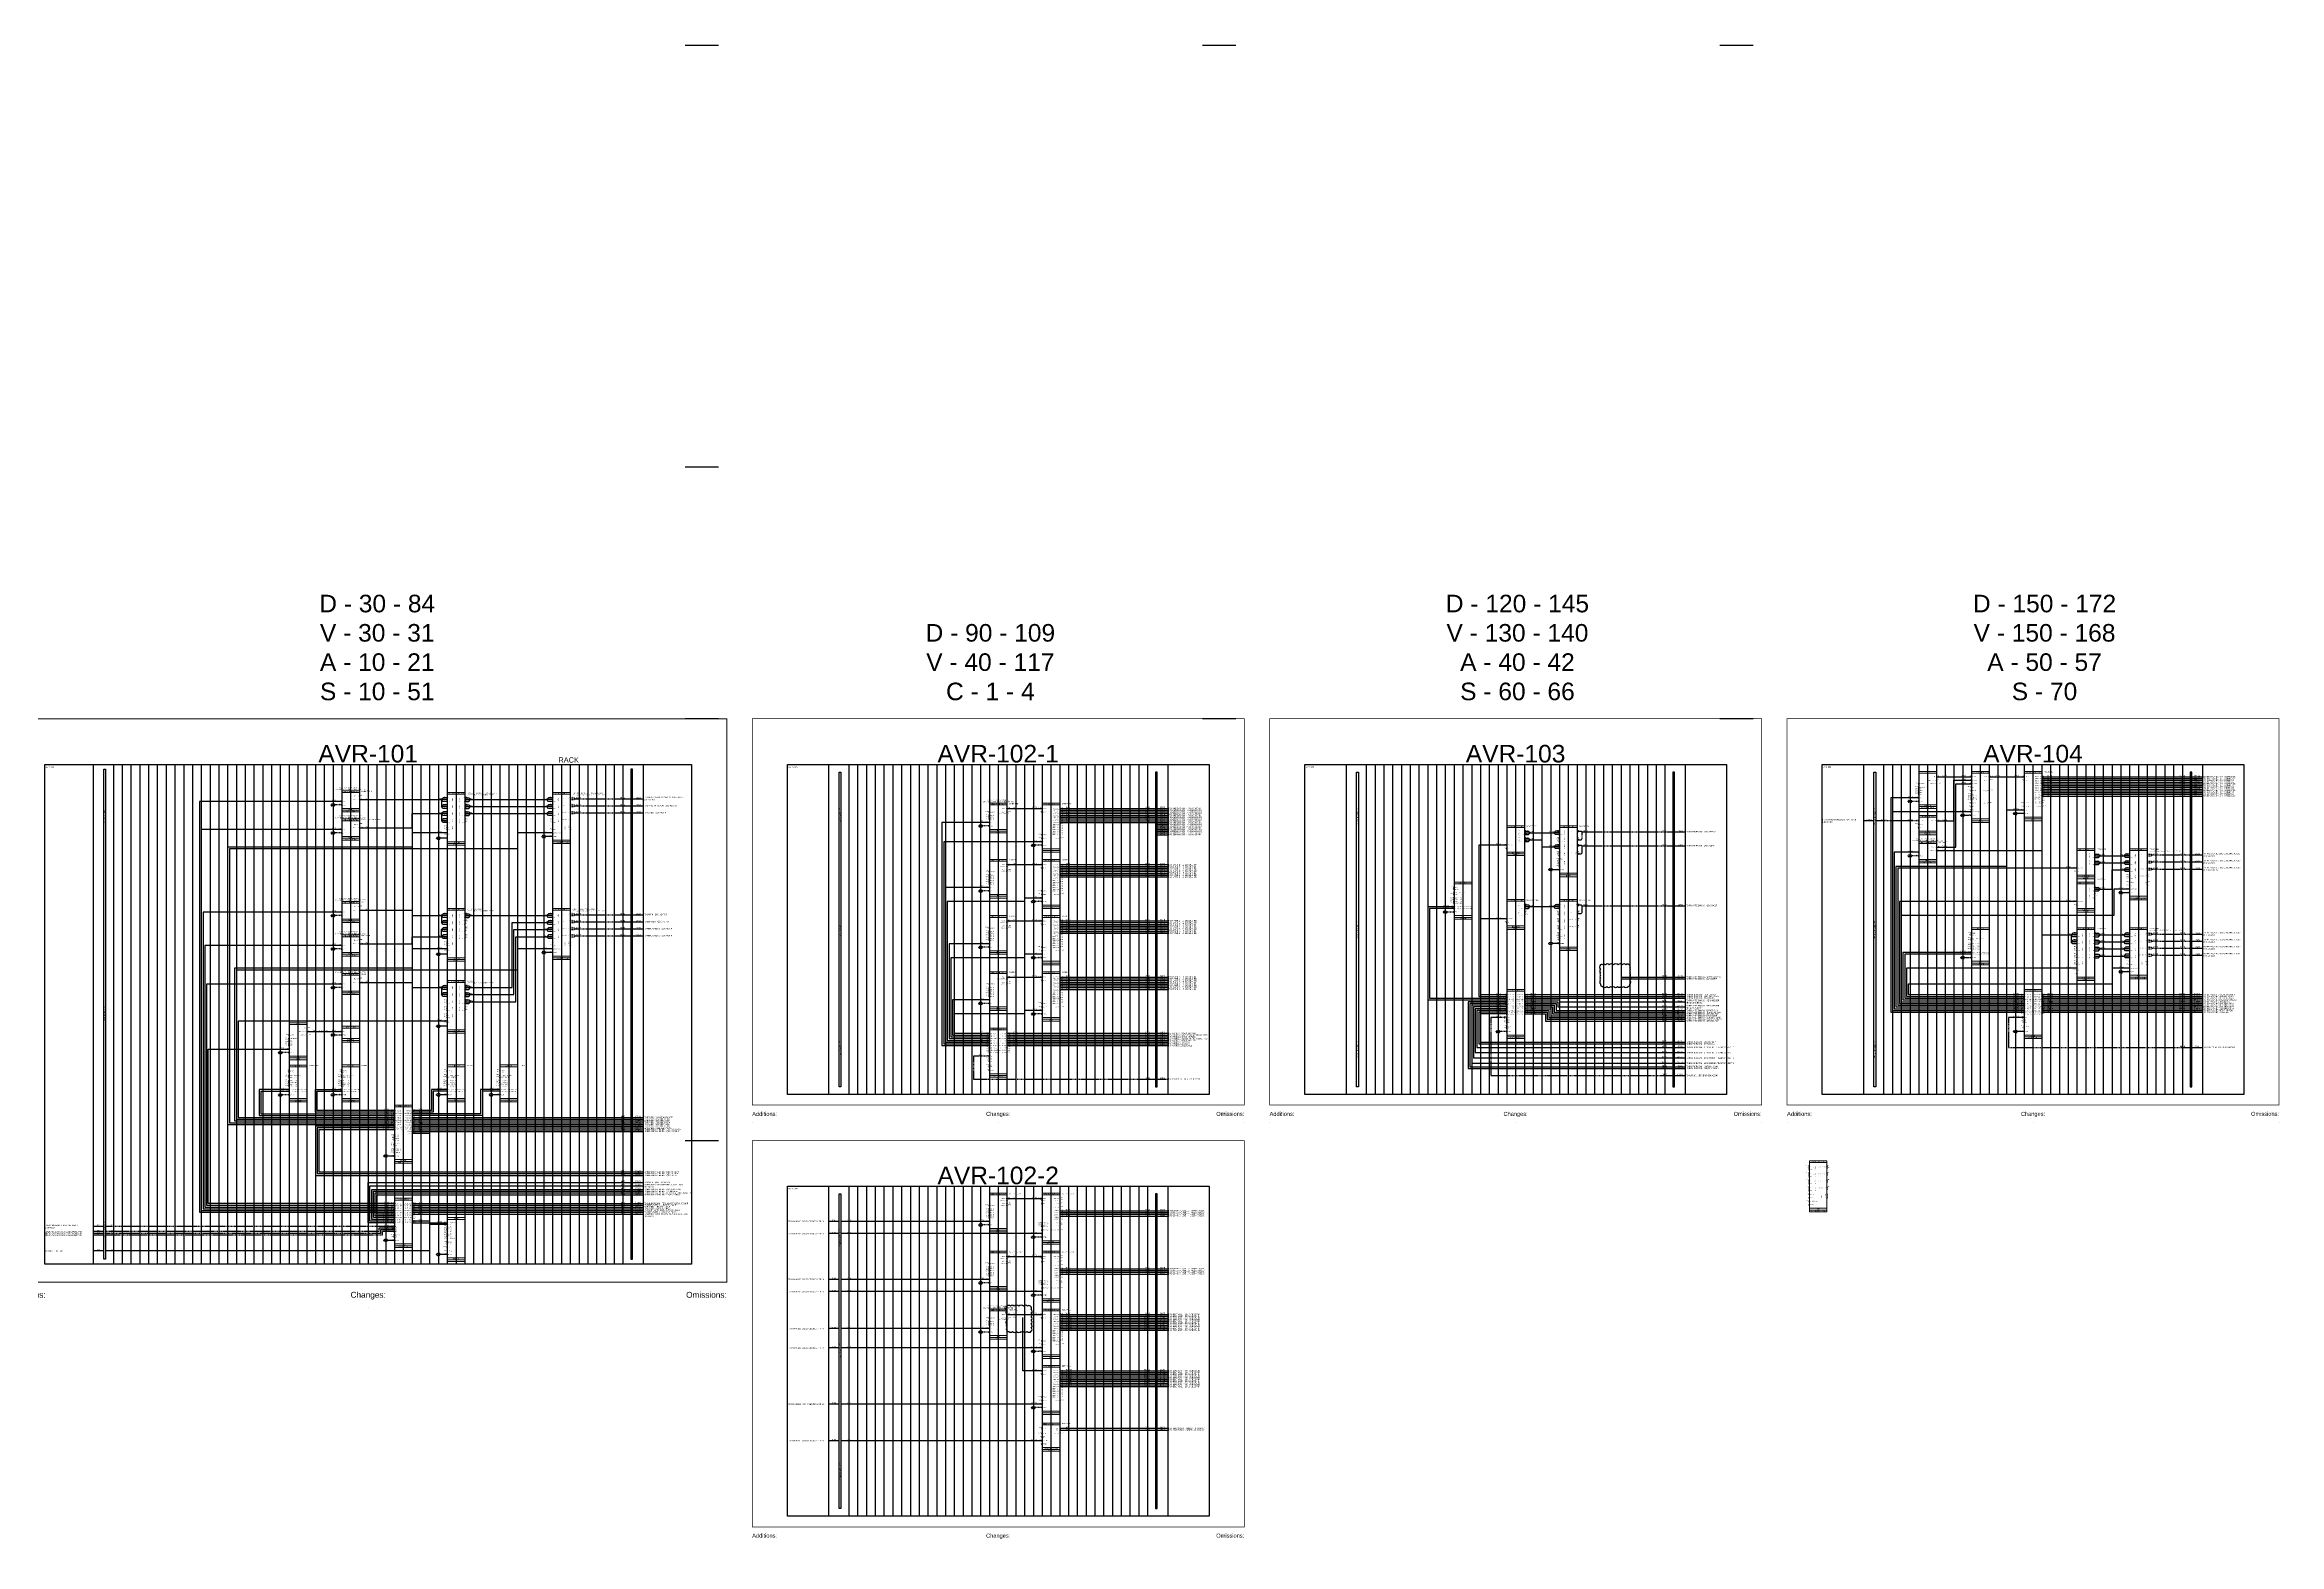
# Model space of a CAD drawing. Header units: millimetres. Extents: x -71336 to -35435, y -26189 to 22712.
# Drawn here: x -47145 to -40786, y -22060 to -17793 of the extents above; entities that cross this region are included whole.
import ezdxf
from ezdxf.enums import TextEntityAlignment as Align
from ezdxf.lldxf.tags import DXFTag

# ---------------------------------------------------------------- set-up
doc = ezdxf.new("R2018")
doc.units = ezdxf.units.MM
doc.linetypes.add('DASHED', pattern=[0.75, 0.5, -0.25])
doc.linetypes.add('DASHED2', pattern=[0.375, 0.25, -0.125])
for name, color, linetype in [('SC - 2 Core Speaker', 211, 'DASHED'), ('SC - 3 Core Flex', 7, 'DASHED'), ('SC - Cat - Green - Data', 84, 'Continuous'), ('SC - Cat - Green - Data - DANTE', 84, 'DANTE'), ('SC - Cat - Green - Data - DS', 84, 'DS'), ('SC - Cat - Green - Data - QLAN', 84, 'QLAN'), ('SC - Cat - Red - AV', 1, 'Continuous'), ('SC - Display Port', 194, 'ZIGZAG'), ('SC - DMX Cable', 30, 'Continuous'), ('SC - Fibre', 170, 'DASHED'), ('SC - HDMI', 192, 'Continuous'), ('SC - Starquad', 4, 'Continuous'), ('SC - Text', 7, 'Continuous'), ('Text', 7, 'Continuous')]:
    doc.layers.add(name, color=color, linetype=linetype)
doc.layers.add('SC - Equipment', color=7, linetype='Continuous', lineweight=13)
for name, color, linetype, plot in [('SC - Guides', 211, 'Continuous', False), ('SC - Titlesheet - Model', 250, 'Continuous', False), ('SC - Xlines', 252, 'Continuous', False)]:
    doc.layers.add(name, color=color, linetype=linetype, plot=plot)
doc.styles.add('ARIAL', font='arial.ttf')
doc.styles.get("Standard").update_dxf_attribs({"font": 'arial.ttf', "height": 35})
tags = doc.linetypes.add('DANTE', pattern='A,3.745209,-0.071128,["DANTE",ARIAL,S=0.5,R=0,X=0,Y=-0.25],-2.454793,3.728871', length=10.000001).pattern_tags.tags
tags[6] = DXFTag(74, 10)
tags = doc.linetypes.add('DS', pattern='A,1.939444,-0.075392,["DS",ARIAL,S=0.5,R=0,X=0,Y=-0.25],-1.06308,1.922084', length=5).pattern_tags.tags
tags[6] = DXFTag(74, 10)
tags = doc.linetypes.add('QLAN', pattern='A,3.942001,-0.106942,["QLAN",ARIAL,S=0.5,R=0,X=0,Y=-0.25],-1.981735,3.969322', length=10).pattern_tags.tags
tags[6] = DXFTag(74, 10)
doc.linetypes.add('ZIGZAG', pattern='A,0.00254,-5.08,[131,ltypeshp.shx,S=5.08,R=0,X=-5.08,Y=0],-10.16,[131,ltypeshp.shx,S=5.08,R=180,X=5.08,Y=0],-5.08', length=20.32254)

# ---------------------------------------------------------------- blocks, each defined once
blk = doc.blocks.new('QSC CORE NANO - SCHEMATIC')
at = {"layer": 'SC - Equipment'}
for p, q in [((-25, 0), (25, 0)), ((-25, -105), (-25, 0)), ((25, 0), (25, -105)), ((25, -5), (-25, -5)), ((25, -95), (-25, -95)), ((25, -95), (-25, -95)), ((25, -100), (-25, -100)), ((25, -100), (-25, -100)), ((25, -100), (-25, -100)), ((25, -105), (-25, -105))]:
    blk.add_line(p, q, dxfattribs=at)
at = {"layer": 'SC - Equipment', "const_width": 0.7}
for points in [[(-26.1, -15, 1), (-26.9, -15, 1)], [(-26.1, -20, 1), (-26.9, -20, 1)], [(-26.1, -30, 1), (-26.9, -30, 1)], [(-26.1, -35, 1), (-26.9, -35, 1)], [(-26.1, -45, 1), (-26.9, -45, 1)], [(-26.1, -50, 1), (-26.9, -50, 1)], [(-26.1, -55, 1), (-26.9, -55, 1)], [(-26.1, -60, 1), (-26.9, -60, 1)], [(-26.1, -70, 1), (-26.9, -70, 1)], [(-26.1, -75, 1), (-26.9, -75, 1)], [(-26.1, -85, 1), (-26.9, -85, 1)]]:
    blk.add_lwpolyline(points, format="xyb", close=True, dxfattribs=at)
at = {"layer": 'SC - Equipment'}
for centre in [(-26.5, -15), (-26.5, -20), (-26.5, -30), (-26.5, -35), (-26.5, -45), (-26.5, -50), (-26.5, -55), (-26.5, -60), (-26.5, -70), (-26.5, -75), (-26.5, -85)]:
    blk.add_arc(centre, 1.5, 270, 90, dxfattribs=at)
at = {"ltscale": 5}
for tag, p in [('DESCRIPTION', (0, -2.5)), ('MODEL', (0, -102.5)), ('MAKE', (0, -97.5))]:
    blk.add_attdef(tag, text='', height=2.5, dxfattribs=at).set_placement(p, align=Align.MIDDLE_CENTER)
at = {"ltscale": 5, "flags": 1}
for tag, p in [('AMP(@240V)', (45, -40)), ('WATT', (45, -45)), ('WEIGHT(KG)', (45, -55)), ('TRANSFORMER_TAPS', (45, -60)), ('ROOM_TYPE', (45, -5)), ('LOCATION', (45, -10)), ('RACK_EQUIPMENT_(Y/N)', (45, -15)), ('IP_(Y/N)', (45, -30)), ('POE(WATT)', (45, -35)), ('BTU/H', (45, -50))]:
    blk.add_attdef(tag, p, '', height=2.5, dxfattribs=at)
blk.add_attdef('BRACKET', text='', height=2.5, dxfattribs=at).set_placement((0, -92.5), align=Align.MIDDLE_CENTER)
at = {"layer": 'SC - Equipment', "ltscale": 5, "char_height": 2}
for s, insert, width, attachment_point in [('USB-C', (-27.5, -28), 5.774, 6), ('USB-B', (-27.5, -33), 5.774, 6), ('USB-A', (-27.5, -43), 5.774, 6), ('USB-A', (-27.5, -48), 5.774, 6), ('USB-A', (-27.5, -53), 5.774, 6), ('USB-A', (-27.5, -58), 5.774, 6), ('PHX', (-27.5, -13), 5.774, 6), ('PHX', (-27.5, -18), 5.774, 6), ('RS232 A', (-23.5, -15), 23.5, 4), ('RS232 B', (-23.5, -20), 23.5, 4), ('USB 3.1 (HOST/DEVICE)', (-23.5, -30), 32.221, 4), ('USB 3.O (DEVICE)', (-23.5, -35), 32.221, 4), ('USB 3.O (HOST)', (-23.5, -45), 32.221, 4), ('USB 3.O (HOST)', (-23.5, -50), 32.221, 4), ('USB 3.O (HOST)', (-23.5, -55), 32.221, 4), ('USB 3.O (HOST)', (-23.5, -60), 32.221, 4), ('RJ45', (-27.5, -68), 5.774, 6), ('RJ45', (-27.5, -73), 5.774, 6), ('IEC', (-27.5, -83), 5.774, 6), ('LAN A (Q-LAN, AES67, AUDIO, VoIP)', (-23.5, -70), 47.622, 4), ('LAN B (Q-LAN, AES67, AUDIO, VoIP)', (-23.5, -75), 58.439, 4), ('POWER', (-23.5, -85), 23.5, 4)]:
    blk.add_mtext(s, dxfattribs=dict(at, insert=insert, width=width, attachment_point=attachment_point))
blk = doc.blocks.new('BLUSTREAM DA44AU - SCHEMATIC')
at = {"layer": 'SC - Equipment'}
for p, q in [((-25, 0), (25, 0)), ((-25, -150), (-25, 0)), ((25, 0), (25, -150)), ((25, -5), (-25, -5)), ((25, -140), (-25, -140)), ((25, -140), (-25, -140)), ((25, -145), (-25, -145)), ((25, -145), (-25, -145)), ((25, -145), (-25, -145)), ((25, -150), (-25, -150))]:
    blk.add_line(p, q, dxfattribs=at)
at = {"layer": 'SC - Equipment', "const_width": 0.7}
for points in [[(-26.1, -15, 1), (-26.9, -15, 1)], [(-26.1, -20, 1), (-26.9, -20, 1)], [(-26.1, -25, 1), (-26.9, -25, 1)], [(-26.1, -35, 1), (-26.9, -35, 1)], [(-26.1, -40, 1), (-26.9, -40, 1)], [(-26.1, -45, 1), (-26.9, -45, 1)], [(-26.1, -55, 1), (-26.9, -55, 1)], [(-26.1, -60, 1), (-26.9, -60, 1)], [(26.1, -15, -1), (26.9, -15, -1)], [(26.1, -20, -1), (26.9, -20, -1)], [(26.1, -25, -1), (26.9, -25, -1)], [(26.1, -35, -1), (26.9, -35, -1)], [(26.1, -40, -1), (26.9, -40, -1)], [(26.1, -45, -1), (26.9, -45, -1)], [(26.1, -55, -1), (26.9, -55, -1)], [(26.1, -60, -1), (26.9, -60, -1)], [(-26.1, -65, 1), (-26.9, -65, 1)], [(-26.1, -75, 1), (-26.9, -75, 1)], [(-26.1, -80, 1), (-26.9, -80, 1)], [(-26.1, -85, 1), (-26.9, -85, 1)], [(-26.1, -95, 1), (-26.9, -95, 1)], [(-26.1, -100, 1), (-26.9, -100, 1)], [(-26.1, -105, 1), (-26.9, -105, 1)], [(-26.1, -115, 1), (-26.9, -115, 1)], [(-26.1, -120, 1), (-26.9, -120, 1)], [(26.1, -65, -1), (26.9, -65, -1)], [(26.1, -75, -1), (26.9, -75, -1)], [(26.1, -80, -1), (26.9, -80, -1)], [(26.1, -85, -1), (26.9, -85, -1)], [(-26.1, -130, 1), (-26.9, -130, 1)]]:
    blk.add_lwpolyline(points, format="xyb", close=True, dxfattribs=at)
at = {"layer": 'SC - Equipment'}
for centre, start, end in [((-26.5, -15), 270, 90), ((-26.5, -20), 270, 90), ((-26.5, -25), 270, 90), ((-26.5, -35), 270, 90), ((-26.5, -40), 270, 90), ((-26.5, -45), 270, 90), ((-26.5, -55), 270, 90), ((-26.5, -60), 270, 90), ((-26.5, -65), 270, 90), ((26.5, -15), 90, 270), ((26.5, -20), 90, 270), ((26.5, -25), 90, 270), ((26.5, -35), 90, 270), ((26.5, -40), 90, 270), ((26.5, -45), 90, 270), ((26.5, -55), 90, 270), ((26.5, -60), 90, 270), ((26.5, -65), 90, 270), ((-26.5, -75), 270, 90), ((-26.5, -80), 270, 90), ((-26.5, -85), 270, 90), ((-26.5, -95), 270, 90), ((-26.5, -100), 270, 90), ((-26.5, -105), 270, 90), ((-26.5, -115), 270, 90), ((-26.5, -120), 270, 90), ((26.5, -75), 90, 270), ((26.5, -80), 90, 270), ((26.5, -85), 90, 270), ((-26.5, -130), 270, 90)]:
    blk.add_arc(centre, 1.5, start, end, dxfattribs=at)
at = {"ltscale": 5}
for tag, p in [('DESCRIPTION', (0, -2.5)), ('MODEL', (0, -147.5)), ('MAKE', (0, -142.5))]:
    blk.add_attdef(tag, text='', height=2.5, dxfattribs=at).set_placement(p, align=Align.MIDDLE_CENTER)
at = {"ltscale": 5, "flags": 1}
for tag, p in [('AMP(@240V)', (45, -40)), ('WATT', (45, -45)), ('WEIGHT(KG)', (45, -55)), ('TRANSFORMER_TAPS', (45, -60)), ('ROOM_TYPE', (45, -5)), ('LOCATION', (45, -10)), ('RACK_EQUIPMENT_(Y/N)', (45, -15)), ('IP_(Y/N)', (45, -30)), ('POE(WATT)', (45, -35)), ('BTU/H', (45, -50))]:
    blk.add_attdef(tag, p, '', height=2.5, dxfattribs=at)
blk.add_attdef('BRACKET', text='', height=2.5, dxfattribs=at).set_placement((0, -137.5), align=Align.MIDDLE_CENTER)
at = {"layer": 'SC - Equipment', "ltscale": 5, "char_height": 2}
for s, insert, width, attachment_point in [('PHX', (-27.5, -13), 5.774, 6), ('PHX', (-27.5, -18), 5.774, 6), ('PHX', (-27.5, -23), 5.774, 6), ('PHX', (-27.5, -33), 5.774, 6), ('PHX', (-27.5, -38), 5.774, 6), ('PHX', (-27.5, -43), 5.774, 6), ('PHX', (-27.5, -53), 5.774, 6), ('PHX', (-27.5, -58), 5.774, 6), ('PHX', (-27.5, -63), 5.774, 6), ('+', (-23.5, -15), 23.5, 4), ('-', (-23.5, -20), 23.5, 4), ('GND', (-23.5, -25), 23.5, 4), ('+', (-23.5, -35), 23.5, 4), ('-', (-23.5, -40), 23.5, 4), ('GND', (-23.5, -45), 23.5, 4), ('+', (-23.5, -55), 23.5, 4), ('-', (-23.5, -60), 23.5, 4), ('GND', (23.5, -25), 23.5, 6), ('GND', (23.5, -45), 23.5, 6), ('+', (23.5, -15), 23.5, 6), ('+', (23.5, -35), 23.5, 6), ('+', (23.5, -55), 23.5, 6), ('-', (23.5, -20), 23.5, 6), ('-', (23.5, -40), 23.5, 6), ('-', (23.5, -60), 23.5, 6), ('PHX', (27.7, -13), 7.175, 4), ('PHX', (27.7, -18), 7.175, 4), ('PHX', (27.7, -23), 7.175, 4), ('PHX', (27.7, -33), 7.175, 4), ('PHX', (27.7, -38), 7.175, 4), ('PHX', (27.7, -43), 7.175, 4), ('PHX', (27.7, -53), 7.175, 4), ('PHX', (27.7, -58), 7.175, 4), ('PHX', (27.7, -63), 7.175, 4), ('RJ45', (-27.5, -113), 5.774, 6), ('RJ45', (-27.5, -118), 5.774, 6), ('PHX', (-27.5, -73), 5.774, 6), ('PHX', (-27.5, -78), 5.774, 6), ('PHX', (-27.5, -83), 5.774, 6), ('PHX', (-27.5, -93), 5.774, 6), ('PHX', (-27.5, -98), 5.774, 6), ('PHX', (-27.5, -103), 5.774, 6), ('DC', (-27.5, -128), 5.774, 6), ('GND', (-23.5, -65), 23.5, 4), ('+', (-23.5, -75), 23.5, 4), ('-', (-23.5, -80), 23.5, 4), ('GND', (-23.5, -85), 23.5, 4), ('TX', (-23.5, -100), 23.5, 4), ('GND', (-23.5, -105), 23.5, 4), ('RX', (-23.5, -95), 23.5, 4), ('LAN', (-23.5, -115), 47.622, 4), ('LAN', (-23.5, -120), 47.622, 4), ('GND', (23.5, -65), 23.5, 6), ('GND', (23.5, -85), 23.5, 6), ('+', (23.5, -75), 23.5, 6), ('-', (23.5, -80), 23.5, 6), ('PHX', (27.7, -73), 7.175, 4), ('PHX', (27.7, -78), 7.175, 4), ('PHX', (27.7, -83), 7.175, 4), ('12V 1A', (-23.5, -130), 23.5, 4)]:
    blk.add_mtext(s, dxfattribs=dict(at, insert=insert, width=width, attachment_point=attachment_point))
at = {"layer": 'SC - Equipment', "ltscale": 5, "char_height": 2, "attachment_point": 5}
for s, insert, width, rotation in [('- CH 1 IN -', (-10, -20), 15.911, 270), ('- CH 2 IN -', (-10, -40), 15.911, 270), ('- CH 3 IN -', (-10, -60), 15.911, 270), ('- CH 1 OUT -', (10, -20), 24.863, 90), ('- CH 2 OUT -', (10, -40), 24.863, 90), ('- CH 3 OUT -', (10, -60), 24.863, 90), ('- CH 4 IN -', (-10, -80), 15.911, 270), ('- RS232 -', (-10, -100), 15.911, 270), ('- CH 4 OUT -', (10, -80), 24.863, 90)]:
    blk.add_mtext(s, dxfattribs=dict(at, insert=insert, width=width, rotation=rotation))
blk = doc.blocks.new('APEX CLOUDPOWER CP704 - SCHEMATIC')
at = {"layer": 'SC - Equipment'}
for p, q in [((-25, 0), (25, 0)), ((-25, -145), (-25, 0)), ((25, 0), (25, -145)), ((25, -5), (-25, -5)), ((25, -135), (-25, -135)), ((25, -135), (-25, -135)), ((25, -140), (-25, -140)), ((25, -140), (-25, -140)), ((25, -140), (-25, -140)), ((25, -145), (-25, -145))]:
    blk.add_line(p, q, dxfattribs=at)
at = {"layer": 'SC - Equipment', "const_width": 0.7}
for points in [[(-26.1, -15, 1), (-26.9, -15, 1)], [(-26.1, -20, 1), (-26.9, -20, 1)], [(-26.1, -25, 1), (-26.9, -25, 1)], [(-26.1, -35, 1), (-26.9, -35, 1)], [(-26.1, -40, 1), (-26.9, -40, 1)], [(-26.1, -45, 1), (-26.9, -45, 1)], [(-26.1, -55, 1), (-26.9, -55, 1)], [(-26.1, -60, 1), (-26.9, -60, 1)], [(26.1, -15, -1), (26.9, -15, -1)], [(26.1, -20, -1), (26.9, -20, -1)], [(26.1, -35, -1), (26.9, -35, -1)], [(26.1, -40, -1), (26.9, -40, -1)], [(26.1, -55, -1), (26.9, -55, -1)], [(26.1, -60, -1), (26.9, -60, -1)], [(-26.1, -65, 1), (-26.9, -65, 1)], [(-26.1, -75, 1), (-26.9, -75, 1)], [(-26.1, -80, 1), (-26.9, -80, 1)], [(-26.1, -85, 1), (-26.9, -85, 1)], [(-26.1, -95, 1), (-26.9, -95, 1)], [(-26.1, -105, 1), (-26.9, -105, 1)], [(-26.1, -115, 1), (-26.9, -115, 1)], [(-26.1, -125, 1), (-26.9, -125, 1)], [(26.1, -75, -1), (26.9, -75, -1)], [(26.1, -80, -1), (26.9, -80, -1)], [(26.1, -95, -1), (26.9, -95, -1)], [(26.1, -100, -1), (26.9, -100, -1)], [(26.1, -105, -1), (26.9, -105, -1)]]:
    blk.add_lwpolyline(points, format="xyb", close=True, dxfattribs=at)
at = {"layer": 'SC - Equipment'}
for centre, start, end in [((-26.5, -15), 270, 90), ((-26.5, -20), 270, 90), ((-26.5, -25), 270, 90), ((-26.5, -35), 270, 90), ((-26.5, -40), 270, 90), ((-26.5, -45), 270, 90), ((-26.5, -55), 270, 90), ((-26.5, -60), 270, 90), ((-26.5, -65), 270, 90), ((26.5, -15), 90, 270), ((26.5, -20), 90, 270), ((26.5, -35), 90, 270), ((26.5, -40), 90, 270), ((26.5, -55), 90, 270), ((26.5, -60), 90, 270), ((-26.5, -75), 270, 90), ((-26.5, -80), 270, 90), ((-26.5, -85), 270, 90), ((-26.5, -95), 270, 90), ((-26.5, -105), 270, 90), ((-26.5, -115), 270, 90), ((-26.5, -125), 270, 90), ((26.5, -75), 90, 270), ((26.5, -80), 90, 270), ((26.5, -95), 90, 270), ((26.5, -100), 90, 270), ((26.5, -105), 90, 270)]:
    blk.add_arc(centre, 1.5, start, end, dxfattribs=at)
at = {"ltscale": 5}
for tag, p in [('DESCRIPTION', (0, -2.5)), ('MODEL', (0, -142.5)), ('MAKE', (0, -137.5))]:
    blk.add_attdef(tag, text='', height=2.5, dxfattribs=at).set_placement(p, align=Align.MIDDLE_CENTER)
at = {"ltscale": 5, "flags": 1}
for tag, p in [('AMP(@240V)', (45, -40)), ('WATT', (45, -45)), ('WEIGHT(KG)', (45, -55)), ('TRANSFORMER_TAPS', (45, -60)), ('ROOM_TYPE', (45, -5)), ('LOCATION', (45, -10)), ('RACK_EQUIPMENT_(Y/N)', (45, -15)), ('IP_(Y/N)', (45, -30)), ('POE(WATT)', (45, -35)), ('BTU/H', (45, -50))]:
    blk.add_attdef(tag, p, '', height=2.5, dxfattribs=at)
blk.add_attdef('BRACKET', text='', height=2.5, dxfattribs=at).set_placement((0, -132.5), align=Align.MIDDLE_CENTER)
at = {"layer": 'SC - Equipment', "ltscale": 5, "char_height": 2}
for s, insert, width, attachment_point in [('PHX', (-27.5, -13), 5.774, 6), ('PHX', (-27.5, -18), 5.774, 6), ('PHX', (-27.5, -23), 5.774, 6), ('PHX', (-27.5, -33), 5.774, 6), ('PHX', (-27.5, -38), 5.774, 6), ('PHX', (-27.5, -43), 5.774, 6), ('PHX', (-27.5, -53), 5.774, 6), ('PHX', (-27.5, -58), 5.774, 6), ('PHX', (-27.5, -63), 5.774, 6), ('+', (-23.5, -15), 23.5, 4), ('-', (-23.5, -20), 23.5, 4), ('GND', (-23.5, -25), 23.5, 4), ('+', (-23.5, -35), 23.5, 4), ('-', (-23.5, -40), 23.5, 4), ('GND', (-23.5, -45), 23.5, 4), ('+', (-23.5, -55), 23.5, 4), ('-', (-23.5, -60), 23.5, 4), ('SPEAKER CH C', (21, -57.5), 23.5, 6), ('SPEAKER CH A', (21, -17.5), 23.5, 6), ('SPEAKER CH B', (21, -37.5), 23.5, 6), ('+', (23.5, -15), 23.5, 6), ('+', (23.5, -35), 23.5, 6), ('+', (23.5, -55), 23.5, 6), ('-', (23.5, -20), 23.5, 6), ('-', (23.5, -40), 23.5, 6), ('-', (23.5, -60), 23.5, 6), ('BE', (27.7, -13), 3.746, 4), ('BE', (27.7, -18), 3.746, 4), ('BE', (27.7, -33), 3.746, 4), ('BE', (27.7, -38), 3.746, 4), ('BE', (27.7, -53), 3.746, 4), ('BE', (27.7, -58), 3.746, 4), ('RJ45', (-27.5, -113), 5.774, 6), ('PHX', (-27.5, -73), 5.774, 6), ('PHX', (-27.5, -78), 5.774, 6), ('PHX', (-27.5, -83), 5.774, 6), ('USB', (-27.5, -93), 5.774, 6), ('PHX', (-27.5, -103), 5.774, 6), ('IEC', (-27.5, -123), 5.774, 6), ('GND', (-23.5, -65), 23.5, 4), ('+', (-23.5, -75), 23.5, 4), ('-', (-23.5, -80), 23.5, 4), ('GND', (-23.5, -85), 23.5, 4), ('STBY', (-23.5, -105), 23.5, 4), ('USB 2.0', (-23.5, -95), 23.5, 4), ('LAN (CONTROL)', (-23.5, -115), 23.5, 4), ('POWER', (-23.5, -125), 23.5, 4), ('SPEAKER CH D', (21, -77.5), 23.5, 6), ('NO', (23.5, -100), 23.5, 6), ('NC', (23.5, -95), 23.5, 6), ('C', (23.5, -105), 23.5, 6), ('+', (23.5, -75), 23.5, 6), ('-', (23.5, -80), 23.5, 6), ('BE', (27.7, -73), 3.746, 4), ('BE', (27.7, -78), 3.746, 4), ('BE', (27.7, -93), 3.746, 4), ('BE', (27.7, -98), 3.746, 4), ('BE', (27.7, -103), 3.746, 4)]:
    blk.add_mtext(s, dxfattribs=dict(at, insert=insert, width=width, attachment_point=attachment_point))
at = {"layer": 'SC - Equipment', "ltscale": 5, "char_height": 2, "width": 24.882, "attachment_point": 5}
for s, insert, rotation in [('- INPUT -\\P - A -', (-10, -20), 270), ('- INPUT -\\P - B -', (-10, -40), 270), ('- INPUT -\\P - C -', (-10, -60), 270), ('- INPUT -\\P - D -', (-10, -80), 270), ('- RELAY -', (10, -100), 90)]:
    blk.add_mtext(s, dxfattribs=dict(at, insert=insert, rotation=rotation))
blk = doc.blocks.new('APEX CLOUDPOWER CP1504 - SCHEMATIC')
at = {"layer": 'SC - Equipment'}
for p, q in [((-25, 0), (25, 0)), ((-25, -145), (-25, 0)), ((25, 0), (25, -145)), ((25, -5), (-25, -5)), ((25, -135), (-25, -135)), ((25, -135), (-25, -135)), ((25, -140), (-25, -140)), ((25, -140), (-25, -140)), ((25, -140), (-25, -140)), ((25, -145), (-25, -145))]:
    blk.add_line(p, q, dxfattribs=at)
at = {"layer": 'SC - Equipment', "const_width": 0.7}
for points in [[(-26.1, -15, 1), (-26.9, -15, 1)], [(-26.1, -20, 1), (-26.9, -20, 1)], [(-26.1, -25, 1), (-26.9, -25, 1)], [(-26.1, -35, 1), (-26.9, -35, 1)], [(-26.1, -40, 1), (-26.9, -40, 1)], [(-26.1, -45, 1), (-26.9, -45, 1)], [(-26.1, -55, 1), (-26.9, -55, 1)], [(-26.1, -60, 1), (-26.9, -60, 1)], [(26.1, -15, -1), (26.9, -15, -1)], [(26.1, -20, -1), (26.9, -20, -1)], [(26.1, -35, -1), (26.9, -35, -1)], [(26.1, -40, -1), (26.9, -40, -1)], [(26.1, -55, -1), (26.9, -55, -1)], [(26.1, -60, -1), (26.9, -60, -1)], [(-26.1, -65, 1), (-26.9, -65, 1)], [(-26.1, -75, 1), (-26.9, -75, 1)], [(-26.1, -80, 1), (-26.9, -80, 1)], [(-26.1, -85, 1), (-26.9, -85, 1)], [(-26.1, -95, 1), (-26.9, -95, 1)], [(-26.1, -105, 1), (-26.9, -105, 1)], [(-26.1, -115, 1), (-26.9, -115, 1)], [(-26.1, -125, 1), (-26.9, -125, 1)], [(26.1, -75, -1), (26.9, -75, -1)], [(26.1, -80, -1), (26.9, -80, -1)], [(26.1, -95, -1), (26.9, -95, -1)], [(26.1, -100, -1), (26.9, -100, -1)], [(26.1, -105, -1), (26.9, -105, -1)]]:
    blk.add_lwpolyline(points, format="xyb", close=True, dxfattribs=at)
at = {"layer": 'SC - Equipment'}
for centre, start, end in [((-26.5, -15), 270, 90), ((-26.5, -20), 270, 90), ((-26.5, -25), 270, 90), ((-26.5, -35), 270, 90), ((-26.5, -40), 270, 90), ((-26.5, -45), 270, 90), ((-26.5, -55), 270, 90), ((-26.5, -60), 270, 90), ((-26.5, -65), 270, 90), ((26.5, -15), 90, 270), ((26.5, -20), 90, 270), ((26.5, -35), 90, 270), ((26.5, -40), 90, 270), ((26.5, -55), 90, 270), ((26.5, -60), 90, 270), ((-26.5, -75), 270, 90), ((-26.5, -80), 270, 90), ((-26.5, -85), 270, 90), ((-26.5, -95), 270, 90), ((-26.5, -105), 270, 90), ((-26.5, -115), 270, 90), ((-26.5, -125), 270, 90), ((26.5, -75), 90, 270), ((26.5, -80), 90, 270), ((26.5, -95), 90, 270), ((26.5, -100), 90, 270), ((26.5, -105), 90, 270)]:
    blk.add_arc(centre, 1.5, start, end, dxfattribs=at)
at = {"ltscale": 5}
for tag, p in [('DESCRIPTION', (0, -2.5)), ('MODEL', (0, -142.5)), ('MAKE', (0, -137.5))]:
    blk.add_attdef(tag, text='', height=2.5, dxfattribs=at).set_placement(p, align=Align.MIDDLE_CENTER)
at = {"ltscale": 5, "flags": 1}
for tag, p in [('AMP(@240V)', (45, -40)), ('WATT', (45, -45)), ('WEIGHT(KG)', (45, -55)), ('TRANSFORMER_TAPS', (45, -60)), ('ROOM_TYPE', (45, -5)), ('LOCATION', (45, -10)), ('RACK_EQUIPMENT_(Y/N)', (45, -15)), ('IP_(Y/N)', (45, -30)), ('POE(WATT)', (45, -35)), ('BTU/H', (45, -50))]:
    blk.add_attdef(tag, p, '', height=2.5, dxfattribs=at)
blk.add_attdef('BRACKET', text='', height=2.5, dxfattribs=at).set_placement((0, -132.5), align=Align.MIDDLE_CENTER)
at = {"layer": 'SC - Equipment', "ltscale": 5, "char_height": 2}
for s, insert, width, attachment_point in [('PHX', (-27.5, -13), 5.774, 6), ('PHX', (-27.5, -18), 5.774, 6), ('PHX', (-27.5, -23), 5.774, 6), ('PHX', (-27.5, -33), 5.774, 6), ('PHX', (-27.5, -38), 5.774, 6), ('PHX', (-27.5, -43), 5.774, 6), ('PHX', (-27.5, -53), 5.774, 6), ('PHX', (-27.5, -58), 5.774, 6), ('PHX', (-27.5, -63), 5.774, 6), ('+', (-23.5, -15), 23.5, 4), ('-', (-23.5, -20), 23.5, 4), ('GND', (-23.5, -25), 23.5, 4), ('+', (-23.5, -35), 23.5, 4), ('-', (-23.5, -40), 23.5, 4), ('GND', (-23.5, -45), 23.5, 4), ('+', (-23.5, -55), 23.5, 4), ('-', (-23.5, -60), 23.5, 4), ('SPEAKER CH C', (21, -57.5), 23.5, 6), ('SPEAKER CH A', (21, -17.5), 23.5, 6), ('SPEAKER CH B', (21, -37.5), 23.5, 6), ('+', (23.5, -15), 23.5, 6), ('+', (23.5, -35), 23.5, 6), ('+', (23.5, -55), 23.5, 6), ('-', (23.5, -20), 23.5, 6), ('-', (23.5, -40), 23.5, 6), ('-', (23.5, -60), 23.5, 6), ('BE', (27.7, -13), 3.746, 4), ('BE', (27.7, -18), 3.746, 4), ('BE', (27.7, -33), 3.746, 4), ('BE', (27.7, -38), 3.746, 4), ('BE', (27.7, -53), 3.746, 4), ('BE', (27.7, -58), 3.746, 4), ('RJ45', (-27.5, -113), 5.774, 6), ('PHX', (-27.5, -73), 5.774, 6), ('PHX', (-27.5, -78), 5.774, 6), ('PHX', (-27.5, -83), 5.774, 6), ('USB', (-27.5, -93), 5.774, 6), ('PHX', (-27.5, -103), 5.774, 6), ('IEC', (-27.5, -123), 5.774, 6), ('GND', (-23.5, -65), 23.5, 4), ('+', (-23.5, -75), 23.5, 4), ('-', (-23.5, -80), 23.5, 4), ('GND', (-23.5, -85), 23.5, 4), ('STBY', (-23.5, -105), 23.5, 4), ('USB 2.0', (-23.5, -95), 23.5, 4), ('LAN (CONTROL)', (-23.5, -115), 23.5, 4), ('POWER', (-23.5, -125), 23.5, 4), ('SPEAKER CH D', (21, -77.5), 23.5, 6), ('NO', (23.5, -100), 23.5, 6), ('NC', (23.5, -95), 23.5, 6), ('C', (23.5, -105), 23.5, 6), ('+', (23.5, -75), 23.5, 6), ('-', (23.5, -80), 23.5, 6), ('BE', (27.7, -73), 3.746, 4), ('BE', (27.7, -78), 3.746, 4), ('BE', (27.7, -93), 3.746, 4), ('BE', (27.7, -98), 3.746, 4), ('BE', (27.7, -103), 3.746, 4)]:
    blk.add_mtext(s, dxfattribs=dict(at, insert=insert, width=width, attachment_point=attachment_point))
at = {"layer": 'SC - Equipment', "ltscale": 5, "char_height": 2, "width": 24.882, "attachment_point": 5}
for s, insert, rotation in [('- INPUT -\\P - A -', (-10, -20), 270), ('- INPUT -\\P - B -', (-10, -40), 270), ('- INPUT -\\P - C -', (-10, -60), 270), ('- INPUT -\\P - D -', (-10, -80), 270), ('- RELAY -', (10, -100), 90)]:
    blk.add_mtext(s, dxfattribs=dict(at, insert=insert, rotation=rotation))
blk = doc.blocks.new('*U189')
at = {"layer": 'SC - Guides', "color": 5, "ltscale": 5, "const_width": 2}
for points in [[(-415.5, 1287.4), (-465.5, 1287.4)], [(-415.5, 287), (-465.5, 287)]]:
    blk.add_lwpolyline(points, dxfattribs=at)
at = {"layer": 'SC - Titlesheet - Model', "color": 6, "ltscale": 5, "const_width": 1}
blk.add_lwpolyline([(-365.5, -287), (365.5, -287), (365.5, 287), (-365.5, 287)], close=True, dxfattribs=at)
at = {"ltscale": 5, "style": 'ARIAL'}
blk.add_text('Additions:', height=6, dxfattribs=at).set_placement((-365.5, -297), align=Align.TOP_LEFT)
blk.add_text('Changes:', height=6, dxfattribs=at).set_placement((0, -297), align=Align.TOP_CENTER)
blk.add_text('Omissions:', height=6, dxfattribs=at).set_placement((365.5, -297), align=Align.TOP_RIGHT)
at = {"layer": 'SC - Titlesheet - Model', "color": 5, "lineweight": 30, "ltscale": 5, "flags": 104}
blk.add_attdef('ADDITIONS', text='', height=5, dxfattribs=at).set_placement((-365.5, -312), align=Align.TOP_LEFT)
blk.add_attdef('CHANGES', text='', height=5, dxfattribs=at).set_placement((0, -312), align=Align.TOP_CENTER)
blk.add_attdef('OMISSIONS', text='', height=5, dxfattribs=at).set_placement((365.5, -312), align=Align.TOP_RIGHT)
blk = doc.blocks.new('LG CVCA - SCHEMATIC')
at = {"layer": 'SC - Equipment'}
for p, q in [((-25, 0), (25, 0)), ((-25, -140), (-25, 0)), ((25, 0), (25, -140)), ((25, -5), (-25, -5)), ((25, -130), (-25, -130)), ((25, -130), (-25, -130)), ((25, -135), (-25, -135)), ((25, -135), (-25, -135)), ((25, -135), (-25, -135)), ((25, -140), (-25, -140))]:
    blk.add_line(p, q, dxfattribs=at)
at = {"layer": 'SC - Equipment', "const_width": 0.7}
for points in [[(-26.1, -15, 1), (-26.9, -15, 1)], [(-26.1, -25, 1), (-26.9, -25, 1)], [(26.1, -15, -1), (26.9, -15, -1)], [(26.1, -20, -1), (26.9, -20, -1)], [(26.1, -25, -1), (26.9, -25, -1)], [(26.1, -30, -1), (26.9, -30, -1)], [(26.1, -35, -1), (26.9, -35, -1)], [(26.1, -40, -1), (26.9, -40, -1)], [(26.1, -45, -1), (26.9, -45, -1)], [(26.1, -50, -1), (26.9, -50, -1)], [(26.1, -55, -1), (26.9, -55, -1)], [(26.1, -60, -1), (26.9, -60, -1)], [(-26.1, -90, 1), (-26.9, -90, 1)], [(-26.1, -100, 1), (-26.9, -100, 1)], [(-26.1, -110, 1), (-26.9, -110, 1)], [(-26.1, -120, 1), (-26.9, -120, 1)], [(26.1, -65, -1), (26.9, -65, -1)], [(26.1, -70, -1), (26.9, -70, -1)], [(26.1, -75, -1), (26.9, -75, -1)], [(26.1, -80, -1), (26.9, -80, -1)], [(26.1, -85, -1), (26.9, -85, -1)], [(26.1, -90, -1), (26.9, -90, -1)], [(26.1, -100, -1), (26.9, -100, -1)]]:
    blk.add_lwpolyline(points, format="xyb", close=True, dxfattribs=at)
at = {"layer": 'SC - Equipment'}
for centre, start, end in [((-26.5, -15), 270, 90), ((-26.5, -25), 270, 90), ((26.5, -15), 90, 270), ((26.5, -20), 90, 270), ((26.5, -25), 90, 270), ((26.5, -30), 90, 270), ((26.5, -35), 90, 270), ((26.5, -40), 90, 270), ((26.5, -45), 90, 270), ((26.5, -50), 90, 270), ((26.5, -55), 90, 270), ((26.5, -60), 90, 270), ((26.5, -65), 90, 270), ((-26.5, -90), 270, 90), ((-26.5, -100), 270, 90), ((-26.5, -110), 270, 90), ((-26.5, -120), 270, 90), ((26.5, -70), 90, 270), ((26.5, -75), 90, 270), ((26.5, -80), 90, 270), ((26.5, -85), 90, 270), ((26.5, -90), 90, 270), ((26.5, -100), 90, 270)]:
    blk.add_arc(centre, 1.5, start, end, dxfattribs=at)
at = {"ltscale": 5}
for tag, p in [('DESCRIPTION', (0, -2.5)), ('MODEL', (0, -137.5)), ('MAKE', (0, -132.5))]:
    blk.add_attdef(tag, text='', height=2.5, dxfattribs=at).set_placement(p, align=Align.MIDDLE_CENTER)
at = {"ltscale": 5, "flags": 1}
for tag, p in [('AMP(@240V)', (45, -40)), ('WATT', (45, -45)), ('WEIGHT(KG)', (45, -55)), ('TRANSFORMER_TAPS', (45, -60)), ('ROOM_TYPE', (45, -5)), ('LOCATION', (45, -10)), ('RACK_EQUIPMENT_(Y/N)', (45, -15)), ('IP_(Y/N)', (45, -30)), ('POE(WATT)', (45, -35)), ('BTU/H', (45, -50))]:
    blk.add_attdef(tag, p, '', height=2.5, dxfattribs=at)
blk.add_attdef('BRACKET', text='', height=2.5, dxfattribs=at).set_placement((0, -127.5), align=Align.MIDDLE_CENTER)
at = {"layer": 'SC - Equipment', "ltscale": 5, "char_height": 2}
for s, insert, width, attachment_point in [('HDMI', (-27.5, -13), 5.774, 6), ('DP', (-27.5, -23), 5.774, 6), ('HDMI IN', (-23.5, -15), 23.5, 4), ('DP IN', (-23.5, -25), 23.5, 4), ('VIDEO OUT 10', (23.5, -60), 23.5, 6), ('VIDEO OUT 1', (23.5, -15), 23.5, 6), ('VIDEO OUT 2', (23.5, -20), 23.5, 6), ('VIDEO OUT 3', (23.5, -25), 23.5, 6), ('VIDEO OUT 4', (23.5, -30), 23.5, 6), ('VIDEO OUT 5', (23.5, -35), 23.5, 6), ('VIDEO OUT 6', (23.5, -40), 23.5, 6), ('VIDEO OUT 7', (23.5, -45), 23.5, 6), ('VIDEO OUT 8', (23.5, -50), 23.5, 6), ('VIDEO OUT 9', (23.5, -55), 23.5, 6), ('RJ45', (27.7, -13), 3.746, 4), ('RJ45', (27.7, -18), 3.746, 4), ('RJ45', (27.7, -23), 3.746, 4), ('RJ45', (27.7, -28), 3.746, 4), ('RJ45', (27.7, -33), 3.746, 4), ('RJ45', (27.7, -38), 3.746, 4), ('RJ45', (27.7, -43), 3.746, 4), ('RJ45', (27.7, -48), 3.746, 4), ('RJ45', (27.7, -53), 3.746, 4), ('RJ45', (27.7, -58), 3.746, 4), ('RJ45', (27.7, -63), 3.746, 4), ('USB 2.0', (-23.5, -90), 23.5, 4), ('RS232 IN', (-23.5, -100), 23.5, 4), ('LAN', (-23.5, -110), 23.5, 4), ('POWER', (-23.5, -120), 23.5, 4), ('VIDEO OUT 11', (23.5, -65), 23.5, 6), ('VIDEO OUT 12', (23.5, -70), 23.5, 6), ('VIDEO OUT 13', (23.5, -75), 23.5, 6), ('VIDEO OUT 14', (23.5, -80), 23.5, 6), ('VIDEO OUT 15', (23.5, -85), 23.5, 6), ('VIDEO OUT 16', (23.5, -90), 23.5, 6), ('RS232 OUT', (23.5, -100), 23.5, 6), ('3.5MM', (27.7, -98), 3.746, 4), ('RJ45', (27.7, -68), 3.746, 4), ('RJ45', (27.7, -73), 3.746, 4), ('RJ45', (27.7, -78), 3.746, 4), ('RJ45', (27.7, -83), 3.746, 4), ('RJ45', (27.7, -88), 3.746, 4)]:
    blk.add_mtext(s, dxfattribs=dict(at, insert=insert, width=width, attachment_point=attachment_point))
at = {"layer": 'SC - Equipment', "ltscale": 5, "char_height": 2, "attachment_point": 6}
for s, insert in [('IEC C6', (-27.5, -118)), ('3.5MM', (-27.5, -98)), ('USB-A', (-27.5, -88)), ('RJ45', (-27.5, -108))]:
    blk.add_mtext(s, dxfattribs=dict(at, insert=insert))
blk = doc.blocks.new('NETGEAR GSM4230P - SCHEMATIC')
at = {"layer": 'SC - Equipment'}
for p, q in [((-25, 0), (25, 0)), ((-25, -165), (-25, 0)), ((25, 0), (25, -165)), ((25, -5), (-25, -5)), ((25, -155), (-25, -155)), ((25, -155), (-25, -155)), ((25, -160), (-25, -160)), ((25, -160), (-25, -160)), ((25, -160), (-25, -160)), ((25, -165), (-25, -165))]:
    blk.add_line(p, q, dxfattribs=at)
at = {"layer": 'SC - Equipment', "const_width": 0.7}
for points in [[(-26.1, -15, 1), (-26.9, -15, 1)], [(-26.1, -20, 1), (-26.9, -20, 1)], [(-26.1, -25, 1), (-26.9, -25, 1)], [(-26.1, -30, 1), (-26.9, -30, 1)], [(-26.1, -35, 1), (-26.9, -35, 1)], [(-26.1, -40, 1), (-26.9, -40, 1)], [(-26.1, -45, 1), (-26.9, -45, 1)], [(-26.1, -50, 1), (-26.9, -50, 1)], [(-26.1, -55, 1), (-26.9, -55, 1)], [(-26.1, -60, 1), (-26.9, -60, 1)], [(26.1, -15, -1), (26.9, -15, -1)], [(26.1, -20, -1), (26.9, -20, -1)], [(26.1, -25, -1), (26.9, -25, -1)], [(26.1, -30, -1), (26.9, -30, -1)], [(26.1, -35, -1), (26.9, -35, -1)], [(26.1, -40, -1), (26.9, -40, -1)], [(26.1, -45, -1), (26.9, -45, -1)], [(26.1, -50, -1), (26.9, -50, -1)], [(26.1, -55, -1), (26.9, -55, -1)], [(26.1, -60, -1), (26.9, -60, -1)], [(-26.1, -65, 1), (-26.9, -65, 1)], [(-26.1, -70, 1), (-26.9, -70, 1)], [(-26.1, -85, 1), (-26.9, -85, 1)], [(-26.1, -90, 1), (-26.9, -90, 1)], [(-26.1, -95, 1), (-26.9, -95, 1)], [(-26.1, -100, 1), (-26.9, -100, 1)], [(-26.1, -110, 1), (-26.9, -110, 1)], [(-26.1, -115, 1), (-26.9, -115, 1)], [(-26.1, -125, 1), (-26.9, -125, 1)], [(26.1, -65, -1), (26.9, -65, -1)], [(26.1, -70, -1), (26.9, -70, -1)], [(26.1, -75, -1), (26.9, -75, -1)], [(26.1, -80, -1), (26.9, -80, -1)], [(-26.1, -130, 1), (-26.9, -130, 1)], [(-26.1, -135, 1), (-26.9, -135, 1)], [(-26.1, -145, 1), (-26.9, -145, 1)]]:
    blk.add_lwpolyline(points, format="xyb", close=True, dxfattribs=at)
at = {"layer": 'SC - Equipment'}
for centre, start, end in [((-26.5, -15), 270, 90), ((-26.5, -20), 270, 90), ((-26.5, -25), 270, 90), ((-26.5, -30), 270, 90), ((-26.5, -35), 270, 90), ((-26.5, -40), 270, 90), ((-26.5, -45), 270, 90), ((-26.5, -50), 270, 90), ((-26.5, -55), 270, 90), ((-26.5, -60), 270, 90), ((-26.5, -65), 270, 90), ((26.5, -15), 90, 270), ((26.5, -20), 90, 270), ((26.5, -25), 90, 270), ((26.5, -30), 90, 270), ((26.5, -35), 90, 270), ((26.5, -40), 90, 270), ((26.5, -45), 90, 270), ((26.5, -50), 90, 270), ((26.5, -55), 90, 270), ((26.5, -60), 90, 270), ((26.5, -65), 90, 270), ((-26.5, -70), 270, 90), ((-26.5, -85), 270, 90), ((-26.5, -90), 270, 90), ((-26.5, -95), 270, 90), ((-26.5, -100), 270, 90), ((-26.5, -110), 270, 90), ((-26.5, -115), 270, 90), ((-26.5, -125), 270, 90), ((26.5, -70), 90, 270), ((26.5, -75), 90, 270), ((26.5, -80), 90, 270), ((-26.5, -130), 270, 90), ((-26.5, -135), 270, 90), ((-26.5, -145), 270, 90)]:
    blk.add_arc(centre, 1.5, start, end, dxfattribs=at)
at = {"ltscale": 5}
for tag, p in [('DESCRIPTION', (0, -2.5)), ('MODEL', (0, -162.5)), ('MAKE', (0, -157.5))]:
    blk.add_attdef(tag, text='', height=2.5, dxfattribs=at).set_placement(p, align=Align.MIDDLE_CENTER)
at = {"ltscale": 5, "flags": 1}
for tag, p in [('AMP(@240V)', (45, -40)), ('WATT', (45, -45)), ('WEIGHT(KG)', (45, -55)), ('TRANSFORMER_TAPS', (45, -60)), ('ROOM_TYPE', (45, -5)), ('LOCATION', (45, -10)), ('RACK_EQUIPMENT_(Y/N)', (45, -15)), ('IP_(Y/N)', (45, -30)), ('POE(WATT)', (45, -35)), ('BTU/H', (45, -50))]:
    blk.add_attdef(tag, p, '', height=2.5, dxfattribs=at)
blk.add_attdef('BRACKET', text='', height=2.5, dxfattribs=at).set_placement((0, -152.5), align=Align.MIDDLE_CENTER)
at = {"layer": 'SC - Equipment', "ltscale": 5, "char_height": 2}
for s, insert, width, attachment_point in [('RJ45', (-27.5, -13), 5.774, 6), ('RJ45', (-27.5, -18), 5.774, 6), ('RJ45', (-27.5, -23), 5.774, 6), ('RJ45', (-27.5, -28), 5.774, 6), ('RJ45', (-27.5, -33), 5.774, 6), ('RJ45', (-27.5, -38), 5.774, 6), ('RJ45', (-27.5, -43), 5.774, 6), ('RJ45', (-27.5, -48), 5.774, 6), ('RJ45', (-27.5, -53), 5.774, 6), ('RJ45', (-27.5, -58), 5.774, 6), ('RJ45', (-27.5, -63), 5.774, 6), ('PORT 1(POE+)', (-23.5, -15), 23.5, 4), ('PORT 2(POE+)', (-23.5, -20), 23.5, 4), ('PORT 3(POE+)', (-23.5, -25), 23.5, 4), ('PORT 4(POE+)', (-23.5, -30), 23.5, 4), ('PORT 5(POE+)', (-23.5, -35), 23.5, 4), ('PORT 6(POE+)', (-23.5, -40), 23.5, 4), ('PORT 7(POE+)', (-23.5, -45), 23.5, 4), ('PORT 8(POE+)', (-23.5, -50), 23.5, 4), ('PORT 9(POE+)', (-23.5, -55), 23.5, 4), ('PORT 10(POE+)', (-23.5, -60), 23.5, 4), ('PORT 13(POE+)', (23.5, -15), 23.5, 6), ('PORT 14(POE+)', (23.5, -20), 23.5, 6), ('PORT 15(POE+)', (23.5, -25), 23.5, 6), ('PORT 16(POE+)', (23.5, -30), 23.5, 6), ('PORT 17(POE+)', (23.5, -35), 23.5, 6), ('PORT 18(POE+)', (23.5, -40), 23.5, 6), ('PORT 19(POE+)', (23.5, -45), 23.5, 6), ('PORT 20(POE+)', (23.5, -50), 23.5, 6), ('PORT 21(POE+)', (23.5, -55), 23.5, 6), ('PORT 22(POE+)', (23.5, -60), 23.5, 6), ('RJ45', (27.7, -13), 7.175, 4), ('RJ45', (27.7, -18), 7.175, 4), ('RJ45', (27.7, -23), 7.175, 4), ('RJ45', (27.7, -28), 7.175, 4), ('RJ45', (27.7, -33), 7.175, 4), ('RJ45', (27.7, -38), 7.175, 4), ('RJ45', (27.7, -43), 7.175, 4), ('RJ45', (27.7, -48), 7.175, 4), ('RJ45', (27.7, -53), 7.175, 4), ('RJ45', (27.7, -58), 7.175, 4), ('RJ45', (27.7, -63), 7.175, 4), ('USB-C', (-27.5, -128), 5.774, 6), ('USB-A', (-27.5, -123), 5.774, 6), ('RJ45', (-27.5, -68), 5.774, 6), ('RJ45', (-27.5, -108), 5.774, 6), ('RJ45', (-27.5, -113), 5.774, 6), ('SFP', (-27.5, -83), 5.774, 6), ('SFP', (-27.5, -88), 5.774, 6), ('SFP', (-27.5, -93), 5.774, 6), ('SFP', (-27.5, -98), 5.774, 6), ('CONTROL', (-23.5, -110), 23.5, 4), ('COM', (-23.5, -115), 23.5, 4), ('PORT 11(POE+)', (-23.5, -65), 23.5, 4), ('PORT 12(POE+)', (-23.5, -70), 23.5, 4), ('PORT 27', (-23.5, -85), 23.5, 4), ('PORT 28', (-23.5, -90), 23.5, 4), ('PORT 29', (-23.5, -95), 23.5, 4), ('PORT 30', (-23.5, -100), 23.5, 4), ('USB(FRONT)', (-23.5, -125), 23.5, 4), ('PORT 23(POE+)', (23.5, -65), 23.5, 6), ('PORT 24(POE+)', (23.5, -70), 23.5, 6), ('PORT 25', (23.5, -75), 23.5, 6), ('PORT 26', (23.5, -80), 23.5, 6), ('RJ45', (27.7, -68), 7.175, 4), ('RJ45', (27.7, -73), 7.175, 4), ('RJ45', (27.7, -78), 7.175, 4), ('USB-C', (-27.5, -133), 5.774, 6), ('IEC', (-27.5, -143), 5.774, 6), ('USB(FRONT)', (-23.5, -130), 23.5, 4), ('USB(REAR)', (-23.5, -135), 23.5, 4), ('POWER', (-23.5, -145), 23.5, 4)]:
    blk.add_mtext(s, dxfattribs=dict(at, insert=insert, width=width, attachment_point=attachment_point))
blk = doc.blocks.new('Cisco CBS350-24FP-4X - SCHEMATIC')
at = {"layer": 'SC - Equipment'}
for p, q in [((-25, 0), (25, 0)), ((-25, -140), (-25, 0)), ((25, 0), (25, -140)), ((25, -5), (-25, -5)), ((25, -130), (-25, -130)), ((25, -130), (-25, -130)), ((25, -135), (-25, -135)), ((25, -135), (-25, -135)), ((25, -135), (-25, -135)), ((25, -140), (-25, -140))]:
    blk.add_line(p, q, dxfattribs=at)
at = {"layer": 'SC - Equipment', "const_width": 0.7}
for points in [[(-26.1, -15, 1), (-26.9, -15, 1)], [(-26.1, -20, 1), (-26.9, -20, 1)], [(-26.1, -25, 1), (-26.9, -25, 1)], [(-26.1, -30, 1), (-26.9, -30, 1)], [(-26.1, -35, 1), (-26.9, -35, 1)], [(-26.1, -40, 1), (-26.9, -40, 1)], [(-26.1, -45, 1), (-26.9, -45, 1)], [(-26.1, -50, 1), (-26.9, -50, 1)], [(-26.1, -55, 1), (-26.9, -55, 1)], [(-26.1, -60, 1), (-26.9, -60, 1)], [(26.1, -15, -1), (26.9, -15, -1)], [(26.1, -20, -1), (26.9, -20, -1)], [(26.1, -25, -1), (26.9, -25, -1)], [(26.1, -30, -1), (26.9, -30, -1)], [(26.1, -35, -1), (26.9, -35, -1)], [(26.1, -40, -1), (26.9, -40, -1)], [(26.1, -45, -1), (26.9, -45, -1)], [(26.1, -50, -1), (26.9, -50, -1)], [(26.1, -55, -1), (26.9, -55, -1)], [(26.1, -60, -1), (26.9, -60, -1)], [(-26.1, -65, 1), (-26.9, -65, 1)], [(-26.1, -70, 1), (-26.9, -70, 1)], [(-26.1, -80, 1), (-26.9, -80, 1)], [(-26.1, -85, 1), (-26.9, -85, 1)], [(-26.1, -90, 1), (-26.9, -90, 1)], [(-26.1, -95, 1), (-26.9, -95, 1)], [(-26.1, -105, 1), (-26.9, -105, 1)], [(-26.1, -110, 1), (-26.9, -110, 1)], [(-26.1, -120, 1), (-26.9, -120, 1)], [(26.1, -65, -1), (26.9, -65, -1)], [(26.1, -70, -1), (26.9, -70, -1)]]:
    blk.add_lwpolyline(points, format="xyb", close=True, dxfattribs=at)
at = {"layer": 'SC - Equipment'}
for centre, start, end in [((-26.5, -15), 270, 90), ((-26.5, -20), 270, 90), ((-26.5, -25), 270, 90), ((-26.5, -30), 270, 90), ((-26.5, -35), 270, 90), ((-26.5, -40), 270, 90), ((-26.5, -45), 270, 90), ((-26.5, -50), 270, 90), ((-26.5, -55), 270, 90), ((-26.5, -60), 270, 90), ((-26.5, -65), 270, 90), ((26.5, -15), 90, 270), ((26.5, -20), 90, 270), ((26.5, -25), 90, 270), ((26.5, -30), 90, 270), ((26.5, -35), 90, 270), ((26.5, -40), 90, 270), ((26.5, -45), 90, 270), ((26.5, -50), 90, 270), ((26.5, -55), 90, 270), ((26.5, -60), 90, 270), ((26.5, -65), 90, 270), ((-26.5, -70), 270, 90), ((-26.5, -80), 270, 90), ((-26.5, -85), 270, 90), ((-26.5, -90), 270, 90), ((-26.5, -95), 270, 90), ((-26.5, -105), 270, 90), ((-26.5, -110), 270, 90), ((-26.5, -120), 270, 90), ((26.5, -70), 90, 270)]:
    blk.add_arc(centre, 1.5, start, end, dxfattribs=at)
at = {"ltscale": 5}
for tag, p in [('DESCRIPTION', (0, -2.5)), ('MODEL', (0, -137.5)), ('MAKE', (0, -132.5))]:
    blk.add_attdef(tag, text='', height=2.5, dxfattribs=at).set_placement(p, align=Align.MIDDLE_CENTER)
at = {"ltscale": 5, "flags": 1}
for tag, p in [('AMP(@240V)', (45, -40)), ('WATT', (45, -45)), ('WEIGHT(KG)', (45, -55)), ('TRANSFORMER_TAPS', (45, -60)), ('ROOM_TYPE', (45, -5)), ('LOCATION', (45, -10)), ('RACK_EQUIPMENT_(Y/N)', (45, -15)), ('IP_(Y/N)', (45, -30)), ('POE(WATT)', (45, -35)), ('BTU/H', (45, -50))]:
    blk.add_attdef(tag, p, '', height=2.5, dxfattribs=at)
blk.add_attdef('BRACKET', text='', height=2.5, dxfattribs=at).set_placement((0, -127.5), align=Align.MIDDLE_CENTER)
at = {"layer": 'SC - Equipment', "ltscale": 5, "char_height": 2}
for s, insert, width, attachment_point in [('RJ45', (-27.5, -13), 5.774, 6), ('RJ45', (-27.5, -18), 5.774, 6), ('RJ45', (-27.5, -23), 5.774, 6), ('RJ45', (-27.5, -28), 5.774, 6), ('RJ45', (-27.5, -33), 5.774, 6), ('RJ45', (-27.5, -38), 5.774, 6), ('RJ45', (-27.5, -43), 5.774, 6), ('RJ45', (-27.5, -48), 5.774, 6), ('RJ45', (-27.5, -53), 5.774, 6), ('RJ45', (-27.5, -58), 5.774, 6), ('RJ45', (-27.5, -63), 5.774, 6), ('PORT 1 (POE+)', (-23.5, -15), 23.5, 4), ('PORT 2 (POE+)', (-23.5, -20), 23.5, 4), ('PORT 3 (POE+)', (-23.5, -25), 23.5, 4), ('PORT 4 (POE+)', (-23.5, -30), 23.5, 4), ('PORT 5 (POE+)', (-23.5, -35), 23.5, 4), ('PORT 6 (POE+)', (-23.5, -40), 23.5, 4), ('PORT 7 (POE+)', (-23.5, -45), 23.5, 4), ('PORT 8 (POE+)', (-23.5, -50), 23.5, 4), ('PORT 9 (POE+)', (-23.5, -55), 23.5, 4), ('PORT 10 (POE+)', (-23.5, -60), 23.5, 4), ('PORT 13 (POE+)', (23.5, -15), 23.5, 6), ('PORT 14 (POE+)', (23.5, -20), 23.5, 6), ('PORT 15 (POE+)', (23.5, -25), 23.5, 6), ('PORT 16 (POE+)', (23.5, -30), 23.5, 6), ('PORT 17 (POE+)', (23.5, -35), 23.5, 6), ('PORT 18 (POE+)', (23.5, -40), 23.5, 6), ('\\pxt10;PORT 19 (POE+)', (23.5, -45), 23.5, 6), ('PORT 20 (POE+)', (23.5, -50), 23.5, 6), ('PORT 21 (POE+)', (23.5, -55), 23.5, 6), ('PORT 22 (POE+)', (23.5, -60), 23.5, 6), ('RJ45', (27.7, -13), 7.175, 4), ('RJ45', (27.7, -18), 7.175, 4), ('RJ45', (27.7, -23), 7.175, 4), ('RJ45', (27.7, -28), 7.175, 4), ('RJ45', (27.7, -33), 7.175, 4), ('RJ45', (27.7, -38), 7.175, 4), ('RJ45', (27.7, -43), 7.175, 4), ('RJ45', (27.7, -48), 7.175, 4), ('RJ45', (27.7, -53), 7.175, 4), ('RJ45', (27.7, -58), 7.175, 4), ('RJ45', (27.7, -63), 7.175, 4), ('RJ45', (-27.5, -68), 5.774, 6), ('RJ45', (-27.5, -103), 5.774, 6), ('USB', (-27.5, -108), 5.774, 6), ('SFP', (-27.5, -78), 5.774, 6), ('SFP', (-27.5, -83), 5.774, 6), ('SFP', (-27.5, -88), 5.774, 6), ('SFP', (-27.5, -93), 5.774, 6), ('IEC', (-27.5, -118), 5.774, 6), ('XG1', (-23.5, -80), 23.5, 4), ('XG2', (-23.5, -85), 23.5, 4), ('XG3', (-23.5, -90), 23.5, 4), ('XG4', (-23.5, -95), 23.5, 4), ('CONSOLE', (-23.5, -105), 23.5, 4), ('PORT 11 (POE+)', (-23.5, -65), 23.5, 4), ('PORT 12 (POE+)', (-23.5, -70), 23.5, 4), ('USB', (-23.5, -110), 23.5, 4), ('POWER', (-23.5, -120), 23.5, 4), ('PORT 23 (POE+)', (23.5, -65), 23.5, 6), ('PORT 24 (POE+)', (23.5, -70), 23.5, 6), ('RJ45', (27.7, -68), 7.175, 4)]:
    blk.add_mtext(s, dxfattribs=dict(at, insert=insert, width=width, attachment_point=attachment_point))
blk = doc.blocks.new('NOVASTAR MCTRL660 PRO - SCHEMATIC')
at = {"layer": 'SC - Equipment'}
for p, q in [((-25, 0), (25, 0)), ((-25, -145), (-25, 0)), ((25, 0), (25, -145)), ((25, -5), (-25, -5)), ((25, -135), (-25, -135)), ((25, -135), (-25, -135)), ((25, -140), (-25, -140)), ((25, -140), (-25, -140)), ((25, -140), (-25, -140)), ((25, -145), (-25, -145))]:
    blk.add_line(p, q, dxfattribs=at)
at = {"layer": 'SC - Equipment', "const_width": 0.7}
for points in [[(-26.1, -15, 1), (-26.9, -15, 1)], [(-26.1, -20, 1), (-26.9, -20, 1)], [(-26.1, -30, 1), (-26.9, -30, 1)], [(26.1, -15, -1), (26.9, -15, -1)], [(26.1, -20, -1), (26.9, -20, -1)], [(26.1, -30, -1), (26.9, -30, -1)], [(26.1, -40, -1), (26.9, -40, -1)], [(26.1, -50, -1), (26.9, -50, -1)], [(26.1, -55, -1), (26.9, -55, -1)], [(26.1, -60, -1), (26.9, -60, -1)], [(-26.1, -85, 1), (-26.9, -85, 1)], [(-26.1, -90, 1), (-26.9, -90, 1)], [(-26.1, -95, 1), (-26.9, -95, 1)], [(-26.1, -105, 1), (-26.9, -105, 1)], [(-26.1, -115, 1), (-26.9, -115, 1)], [(-26.1, -125, 1), (-26.9, -125, 1)], [(26.1, -65, -1), (26.9, -65, -1)], [(26.1, -70, -1), (26.9, -70, -1)], [(26.1, -75, -1), (26.9, -75, -1)], [(26.1, -85, -1), (26.9, -85, -1)], [(26.1, -90, -1), (26.9, -90, -1)], [(26.1, -105, -1), (26.9, -105, -1)]]:
    blk.add_lwpolyline(points, format="xyb", close=True, dxfattribs=at)
at = {"layer": 'SC - Equipment'}
for centre, start, end in [((-26.5, -15), 270, 90), ((-26.5, -20), 270, 90), ((-26.5, -30), 270, 90), ((26.5, -15), 90, 270), ((26.5, -20), 90, 270), ((26.5, -30), 90, 270), ((26.5, -40), 90, 270), ((26.5, -50), 90, 270), ((26.5, -55), 90, 270), ((26.5, -60), 90, 270), ((26.5, -65), 90, 270), ((-26.5, -85), 270, 90), ((-26.5, -90), 270, 90), ((-26.5, -95), 270, 90), ((-26.5, -105), 270, 90), ((-26.5, -115), 270, 90), ((-26.5, -125), 270, 90), ((26.5, -70), 90, 270), ((26.5, -75), 90, 270), ((26.5, -85), 90, 270), ((26.5, -90), 90, 270), ((26.5, -105), 90, 270)]:
    blk.add_arc(centre, 1.5, start, end, dxfattribs=at)
at = {"ltscale": 5}
for tag, p in [('DESCRIPTION', (0, -2.5)), ('MODEL', (0, -142.5)), ('MAKE', (0, -137.5))]:
    blk.add_attdef(tag, text='', height=2.5, dxfattribs=at).set_placement(p, align=Align.MIDDLE_CENTER)
at = {"ltscale": 5, "flags": 1}
for tag, p in [('AMP(@240V)', (45, -40)), ('WATT', (45, -45)), ('WEIGHT(KG)', (45, -55)), ('TRANSFORMER_TAPS', (45, -60)), ('ROOM_TYPE', (45, -5)), ('LOCATION', (45, -10)), ('RACK_EQUIPMENT_(Y/N)', (45, -15)), ('IP_(Y/N)', (45, -30)), ('POE(WATT)', (45, -35)), ('BTU/H', (45, -50))]:
    blk.add_attdef(tag, p, '', height=2.5, dxfattribs=at)
blk.add_attdef('BRACKET', text='', height=2.5, dxfattribs=at).set_placement((0, -132.5), align=Align.MIDDLE_CENTER)
at = {"layer": 'SC - Equipment', "ltscale": 5, "char_height": 2}
for s, insert, width, attachment_point in [('HDMI', (-27.5, -13), 5.774, 6), ('BNC', (-27.5, -28), 5.774, 6), ('DVI', (-27.5, -18), 5.774, 6), ('SDI IN', (-23.5, -30), 23.5, 4), ('HDMI IN', (-23.5, -15), 23.5, 4), ('DVI IN', (-23.5, -20), 23.5, 4), ('MONITOR OUT', (23.5, -40), 23.5, 6), ('HDMI LOOP', (23.5, -15), 23.5, 6), ('OUTPUT 1', (23.5, -50), 23.5, 6), ('OUTPUT 2', (23.5, -55), 23.5, 6), ('OUTPUT 3', (23.5, -60), 23.5, 6), ('DVI LOOP', (23.5, -20), 23.5, 6), ('SDI OUT', (23.5, -30), 23.5, 6), ('HDMI', (27.7, -13), 7.175, 4), ('DVI', (27.7, -18), 7.175, 4), ('BNC', (27.7, -28), 7.175, 4), ('HDMI', (27.7, -38), 7.175, 4), ('RJ45', (27.7, -48), 7.175, 4), ('RJ45', (27.7, -53), 7.175, 4), ('RJ45', (27.7, -58), 7.175, 4), ('RJ45', (27.7, -63), 7.175, 4), ('USB-A', (-27.5, -83), 5.774, 6), ('USB-B', (-27.5, -88), 5.774, 6), ('USB-A', (-27.5, -93), 5.774, 6), ('RJ45', (-27.5, -113), 5.774, 6), ('BNC', (-27.5, -103), 5.774, 6), ('IEC', (-27.5, -123), 5.774, 6), ('GENLOCK IN', (-23.5, -105), 23.5, 4), ('USB(FRONT)', (-23.5, -85), 23.5, 4), ('USB 2.0 IN', (-23.5, -90), 23.5, 4), ('USB 2.0 OUT', (-23.5, -95), 23.5, 4), ('LAN', (-23.5, -115), 23.5, 4), ('POWER', (-23.5, -125), 23.5, 4), ('GENLOCK LOOP', (23.5, -105), 23.5, 6), ('OUTPUT 4', (23.5, -65), 23.5, 6), ('OUTPUT 5', (23.5, -70), 23.5, 6), ('OUTPUT 6', (23.5, -75), 23.5, 6), ('OPT 1', (23.5, -85), 23.5, 6), ('OPT 2', (23.5, -90), 23.5, 6), ('SFP', (27.7, -83), 7.175, 4), ('SFP', (27.7, -88), 7.175, 4), ('RJ45', (27.7, -68), 7.175, 4), ('RJ45', (27.7, -73), 7.175, 4), ('BNC', (27.7, -103), 7.175, 4)]:
    blk.add_mtext(s, dxfattribs=dict(at, insert=insert, width=width, attachment_point=attachment_point))
blk = doc.blocks.new('MOOD MVP246 - SCHEMATIC')
at = {"layer": 'SC - Equipment'}
for p, q in [((-25, 0), (25, 0)), ((-25, -110), (-25, 0)), ((25, 0), (25, -110)), ((25, -5), (-25, -5)), ((25, -100), (-25, -100)), ((25, -100), (-25, -100)), ((25, -105), (-25, -105)), ((25, -105), (-25, -105)), ((25, -105), (-25, -105)), ((25, -110), (-25, -110))]:
    blk.add_line(p, q, dxfattribs=at)
at = {"layer": 'SC - Equipment', "const_width": 0.7}
for points in [[(-26.1, -35, 1), (-26.9, -35, 1)], [(-26.1, -45, 1), (-26.9, -45, 1)], [(-26.1, -50, 1), (-26.9, -50, 1)], [(-26.1, -55, 1), (-26.9, -55, 1)], [(-26.1, -60, 1), (-26.9, -60, 1)], [(26.1, -15, -1), (26.9, -15, -1)], [(26.1, -20, -1), (26.9, -20, -1)], [(26.1, -30, -1), (26.9, -30, -1)], [(26.1, -35, -1), (26.9, -35, -1)], [(-26.1, -65, 1), (-26.9, -65, 1)], [(-26.1, -70, 1), (-26.9, -70, 1)], [(-26.1, -80, 1), (-26.9, -80, 1)], [(-26.1, -90, 1), (-26.9, -90, 1)]]:
    blk.add_lwpolyline(points, format="xyb", close=True, dxfattribs=at)
at = {"layer": 'SC - Equipment'}
for centre, start, end in [((-26.5, -35), 270, 90), ((-26.5, -45), 270, 90), ((-26.5, -50), 270, 90), ((-26.5, -55), 270, 90), ((-26.5, -60), 270, 90), ((-26.5, -65), 270, 90), ((26.5, -15), 90, 270), ((26.5, -20), 90, 270), ((26.5, -30), 90, 270), ((26.5, -35), 90, 270), ((-26.5, -70), 270, 90), ((-26.5, -80), 270, 90), ((-26.5, -90), 270, 90)]:
    blk.add_arc(centre, 1.5, start, end, dxfattribs=at)
at = {"ltscale": 5}
for tag, p in [('DESCRIPTION', (0, -2.5)), ('MODEL', (0, -107.5)), ('MAKE', (0, -102.5))]:
    blk.add_attdef(tag, text='', height=2.5, dxfattribs=at).set_placement(p, align=Align.MIDDLE_CENTER)
at = {"ltscale": 5, "flags": 1}
for tag, p in [('AMP(@240V)', (45, -40)), ('WATT', (45, -45)), ('WEIGHT(KG)', (45, -55)), ('TRANSFORMER_TAPS', (45, -60)), ('ROOM_TYPE', (45, -5)), ('LOCATION', (45, -10)), ('RACK_EQUIPMENT_(Y/N)', (45, -15)), ('IP_(Y/N)', (45, -30)), ('POE(WATT)', (45, -35)), ('BTU/H', (45, -50))]:
    blk.add_attdef(tag, p, '', height=2.5, dxfattribs=at)
blk.add_attdef('BRACKET', text='', height=2.5, dxfattribs=at).set_placement((0, -97.5), align=Align.MIDDLE_CENTER)
at = {"layer": 'SC - Equipment', "ltscale": 5, "char_height": 2}
for s, insert, width, attachment_point in [('3.5MM', (-27.5, -33), 5.774, 6), ('USB-A', (-27.5, -43), 5.774, 6), ('USB-A', (-27.5, -48), 5.774, 6), ('USB-A', (-27.5, -53), 5.774, 6), ('USB-A', (-27.5, -58), 5.774, 6), ('USB-A', (-27.5, -63), 5.774, 6), ('AUDIO IN', (-23.5, -35), 23.5, 4), ('USB 3.0', (-23.5, -45), 23.5, 4), ('USB 3.0', (-23.5, -50), 23.5, 4), ('USB 2.0', (-23.5, -55), 23.5, 4), ('USB 2.0', (-23.5, -60), 23.5, 4), ('DISPLAYPORT OUT', (23.5, -20), 34.497, 6), ('AUDIO OUT', (23.5, -35), 23.5, 6), ('HDMI OUT', (23.5, -15), 23.5, 6), ('VGA OUT', (23.5, -30), 23.5, 6), ('3.5MM', (27.7, -33), 7.175, 4), ('15PHD', (27.7, -28), 7.175, 4), ('HDMI', (27.7, -13), 7.175, 4), ('DP', (27.7, -18), 7.175, 4), ('USB-A', (-27.5, -68), 5.774, 6), ('RJ45', (-27.5, -78), 5.774, 6), ('DC', (-27.5, -88), 5.774, 6), ('USB 2.0', (-23.5, -65), 23.5, 4), ('USB 2.0', (-23.5, -70), 23.5, 4), ('LAN', (-23.5, -80), 23.5, 4), ('12V', (-23.5, -90), 23.5, 4)]:
    blk.add_mtext(s, dxfattribs=dict(at, insert=insert, width=width, attachment_point=attachment_point))
blk = doc.blocks.new('UBIQUITI ER-12 - SCHEMATIC')
at = {"layer": 'SC - Equipment'}
for p, q in [((-25, 0), (25, 0)), ((-25, -125), (-25, 0)), ((25, 0), (25, -125)), ((25, -5), (-25, -5)), ((25, -115), (-25, -115)), ((25, -115), (-25, -115)), ((25, -120), (-25, -120)), ((25, -120), (-25, -120)), ((25, -120), (-25, -120)), ((25, -125), (-25, -125))]:
    blk.add_line(p, q, dxfattribs=at)
at = {"layer": 'SC - Equipment', "const_width": 0.7}
for points in [[(-26.1, -15, 1), (-26.9, -15, 1)], [(-26.1, -20, 1), (-26.9, -20, 1)], [(-26.1, -25, 1), (-26.9, -25, 1)], [(-26.1, -30, 1), (-26.9, -30, 1)], [(-26.1, -35, 1), (-26.9, -35, 1)], [(-26.1, -40, 1), (-26.9, -40, 1)], [(-26.1, -45, 1), (-26.9, -45, 1)], [(-26.1, -50, 1), (-26.9, -50, 1)], [(-26.1, -55, 1), (-26.9, -55, 1)], [(-26.1, -60, 1), (-26.9, -60, 1)], [(-26.1, -70, 1), (-26.9, -70, 1)], [(-26.1, -75, 1), (-26.9, -75, 1)], [(-26.1, -85, 1), (-26.9, -85, 1)], [(-26.1, -95, 1), (-26.9, -95, 1)], [(-26.1, -105, 1), (-26.9, -105, 1)]]:
    blk.add_lwpolyline(points, format="xyb", close=True, dxfattribs=at)
at = {"layer": 'SC - Equipment'}
for centre in [(-26.5, -15), (-26.5, -20), (-26.5, -25), (-26.5, -30), (-26.5, -35), (-26.5, -40), (-26.5, -45), (-26.5, -50), (-26.5, -55), (-26.5, -60), (-26.5, -70), (-26.5, -75), (-26.5, -85), (-26.5, -95), (-26.5, -105)]:
    blk.add_arc(centre, 1.5, 270, 90, dxfattribs=at)
at = {"ltscale": 5}
for tag, p in [('DESCRIPTION', (0, -2.5)), ('MODEL', (0, -122.5)), ('MAKE', (0, -117.5))]:
    blk.add_attdef(tag, text='', height=2.5, dxfattribs=at).set_placement(p, align=Align.MIDDLE_CENTER)
at = {"ltscale": 5, "flags": 1}
for tag, p in [('AMP(@240V)', (45, -40)), ('WATT', (45, -45)), ('WEIGHT(KG)', (45, -55)), ('TRANSFORMER_TAPS', (45, -60)), ('ROOM_TYPE', (45, -5)), ('LOCATION', (45, -10)), ('RACK_EQUIPMENT_(Y/N)', (45, -15)), ('IP_(Y/N)', (45, -30)), ('POE(WATT)', (45, -35)), ('BTU/H', (45, -50))]:
    blk.add_attdef(tag, p, '', height=2.5, dxfattribs=at)
blk.add_attdef('BRACKET', text='', height=2.5, dxfattribs=at).set_placement((0, -112.5), align=Align.MIDDLE_CENTER)
at = {"layer": 'SC - Equipment', "ltscale": 5, "char_height": 2}
for s, insert, width, attachment_point in [('RJ45', (-27.5, -13), 5.774, 6), ('RJ45', (-27.5, -18), 5.774, 6), ('RJ45', (-27.5, -23), 5.774, 6), ('RJ45', (-27.5, -28), 5.774, 6), ('RJ45', (-27.5, -33), 5.774, 6), ('RJ45', (-27.5, -38), 5.774, 6), ('RJ45', (-27.5, -43), 5.774, 6), ('RJ45', (-27.5, -48), 5.774, 6), ('RJ45', (-27.5, -53), 5.774, 6), ('RJ45', (-27.5, -58), 5.774, 6), ('PORT 0(POE IN)', (-23.5, -15), 23.5, 4), ('PORT 1', (-23.5, -20), 23.5, 4), ('PORT 2', (-23.5, -25), 23.5, 4), ('PORT 3', (-23.5, -30), 23.5, 4), ('PORT 4', (-23.5, -35), 23.5, 4), ('PORT 5', (-23.5, -40), 23.5, 4), ('PORT 6', (-23.5, -45), 23.5, 4), ('PORT 7', (-23.5, -50), 23.5, 4), ('PORT 8', (-23.5, -55), 23.5, 4), ('PORT 9(POE OUT)', (-23.5, -60), 24.743, 4), ('USB-A', (-27.5, -83), 5.774, 6), ('RJ45', (-27.5, -93), 5.774, 6), ('SFP', (-27.5, -68), 5.774, 6), ('SFP', (-27.5, -73), 5.774, 6), ('DC', (-27.5, -103), 5.774, 6), ('CONSOLE', (-23.5, -95), 23.5, 4), ('PORT 10', (-23.5, -70), 23.5, 4), ('PORT 11', (-23.5, -75), 23.5, 4), ('USB', (-23.5, -85), 23.5, 4), ('POWER', (-23.5, -105), 23.5, 4)]:
    blk.add_mtext(s, dxfattribs=dict(at, insert=insert, width=width, attachment_point=attachment_point))
blk = doc.blocks.new('VISUAL PRODUCTIONS - CUECORE2 - SCHEMATIC')
at = {"layer": 'SC - Equipment'}
for p, q in [((-25, 0), (25, 0)), ((-25, -80), (-25, 0)), ((25, 0), (25, -80)), ((25, -5), (-25, -5)), ((25, -70), (-25, -70)), ((25, -70), (-25, -70)), ((25, -75), (-25, -75)), ((25, -75), (-25, -75)), ((25, -75), (-25, -75)), ((25, -80), (-25, -80))]:
    blk.add_line(p, q, dxfattribs=at)
at = {"layer": 'SC - Equipment', "const_width": 0.7}
for points in [[(-26.1, -15, 1), (-26.9, -15, 1)], [(-26.1, -30, 1), (-26.9, -30, 1)], [(-26.1, -40, 1), (-26.9, -40, 1)], [(-26.1, -50, 1), (-26.9, -50, 1)], [(-26.1, -60, 1), (-26.9, -60, 1)], [(26.1, -15, -1), (26.9, -15, -1)], [(26.1, -20, -1), (26.9, -20, -1)], [(26.1, -30, -1), (26.9, -30, -1)]]:
    blk.add_lwpolyline(points, format="xyb", close=True, dxfattribs=at)
at = {"layer": 'SC - Equipment'}
for centre, start, end in [((-26.5, -15), 270, 90), ((-26.5, -30), 270, 90), ((-26.5, -40), 270, 90), ((-26.5, -50), 270, 90), ((-26.5, -60), 270, 90), ((26.5, -15), 90, 270), ((26.5, -20), 90, 270), ((26.5, -30), 90, 270)]:
    blk.add_arc(centre, 1.5, start, end, dxfattribs=at)
at = {"ltscale": 5}
for tag, p in [('DESCRIPTION', (0, -2.5)), ('MODEL', (0, -77.5)), ('MAKE', (0, -72.5))]:
    blk.add_attdef(tag, text='', height=2.5, dxfattribs=at).set_placement(p, align=Align.MIDDLE_CENTER)
at = {"ltscale": 5, "flags": 1}
for tag, p in [('AMP(@240V)', (45, -40)), ('WATT', (45, -45)), ('WEIGHT(KG)', (45, -55)), ('TRANSFORMER_TAPS', (45, -60)), ('ROOM_TYPE', (45, -5)), ('LOCATION', (45, -10)), ('RACK_EQUIPMENT_(Y/N)', (45, -15)), ('IP_(Y/N)', (45, -30)), ('POE(WATT)', (45, -35)), ('BTU/H', (45, -50))]:
    blk.add_attdef(tag, p, '', height=2.5, dxfattribs=at)
blk.add_attdef('BRACKET', text='', height=2.5, dxfattribs=at).set_placement((0, -67.5), align=Align.MIDDLE_CENTER)
at = {"layer": 'SC - Equipment', "ltscale": 5, "char_height": 2}
for s, insert, width, attachment_point in [(' XLR-3P', (-27.5, -13), 5.774, 6), ('5PDIN', (-27.5, -28), 5.774, 6), ('RJ45', (-27.5, -48), 5.774, 6), ('PHX', (-27.5, -38), 5.774, 6), ('DC', (-27.5, -58), 5.774, 6), ('SMPTE', (-23.5, -15), 23.5, 4), ('GPIO', (-23.5, -40), 23.5, 4), ('MIDI IN', (-23.5, -30), 23.5, 4), ('LAN (POE)', (-23.5, -50), 23.5, 4), ('POWER', (-23.5, -60), 23.5, 4), ('MIDI OUT', (23.5, -30), 26.679, 6), ('DMX A', (23.5, -15), 28.762, 6), ('DMX B', (23.5, -20), 26.242, 6), ('XLR-5P', (27.7, -13), 7.175, 4), ('XLR-5P', (27.7, -18), 7.175, 4), ('5PDIN', (27.7, -28), 7.175, 4)]:
    blk.add_mtext(s, dxfattribs=dict(at, insert=insert, width=width, attachment_point=attachment_point))
blk = doc.blocks.new('G2 DIGITAL C310L - SCHEMATIC')
at = {"layer": 'SC - Equipment'}
for p, q in [((-25, 0), (25, 0)), ((-25, -105), (-25, 0)), ((25, 0), (25, -105)), ((25, -5), (-25, -5)), ((25, -95), (-25, -95)), ((25, -95), (-25, -95)), ((25, -100), (-25, -100)), ((25, -100), (-25, -100)), ((25, -100), (-25, -100)), ((25, -105), (-25, -105))]:
    blk.add_line(p, q, dxfattribs=at)
at = {"layer": 'SC - Equipment', "const_width": 0.7}
for points in [[(-26.1, -35, 1), (-26.9, -35, 1)], [(-26.1, -45, 1), (-26.9, -45, 1)], [(-26.1, -50, 1), (-26.9, -50, 1)], [(-26.1, -55, 1), (-26.9, -55, 1)], [(-26.1, -60, 1), (-26.9, -60, 1)], [(26.1, -15, -1), (26.9, -15, -1)], [(26.1, -25, -1), (26.9, -25, -1)], [(26.1, -35, -1), (26.9, -35, -1)], [(-26.1, -65, 1), (-26.9, -65, 1)], [(-26.1, -75, 1), (-26.9, -75, 1)], [(-26.1, -85, 1), (-26.9, -85, 1)]]:
    blk.add_lwpolyline(points, format="xyb", close=True, dxfattribs=at)
at = {"layer": 'SC - Equipment'}
for centre, start, end in [((-26.5, -35), 270, 90), ((-26.5, -45), 270, 90), ((-26.5, -50), 270, 90), ((-26.5, -55), 270, 90), ((-26.5, -60), 270, 90), ((-26.5, -65), 270, 90), ((26.5, -15), 90, 270), ((26.5, -25), 90, 270), ((26.5, -35), 90, 270), ((-26.5, -75), 270, 90), ((-26.5, -85), 270, 90)]:
    blk.add_arc(centre, 1.5, start, end, dxfattribs=at)
at = {"ltscale": 5}
for tag, p in [('DESCRIPTION', (0, -2.5)), ('MODEL', (0, -102.5)), ('MAKE', (0, -97.5))]:
    blk.add_attdef(tag, text='', height=2.5, dxfattribs=at).set_placement(p, align=Align.MIDDLE_CENTER)
at = {"ltscale": 5, "flags": 1}
for tag, p in [('AMP(@240V)', (45, -40)), ('WATT', (45, -45)), ('WEIGHT(KG)', (45, -55)), ('TRANSFORMER_TAPS', (45, -60)), ('ROOM_TYPE', (45, -5)), ('LOCATION', (45, -10)), ('RACK_EQUIPMENT_(Y/N)', (45, -15)), ('IP_(Y/N)', (45, -30)), ('POE(WATT)', (45, -35)), ('BTU/H', (45, -50))]:
    blk.add_attdef(tag, p, '', height=2.5, dxfattribs=at)
blk.add_attdef('BRACKET', text='', height=2.5, dxfattribs=at).set_placement((0, -92.5), align=Align.MIDDLE_CENTER)
at = {"layer": 'SC - Equipment', "ltscale": 5, "char_height": 2}
for s, insert, width, attachment_point in [('3.5MM', (-27.5, -33), 5.774, 6), ('USB-A', (-27.5, -43), 5.774, 6), ('USB-A', (-27.5, -48), 5.774, 6), ('USB-A', (-27.5, -53), 5.774, 6), ('USB-A', (-27.5, -58), 5.774, 6), ('\\pxt2;USB-A', (-27.5, -63), 5.774, 6), ('MIC INPUT', (-23.5, -35), 23.5, 4), ('USB2.0(FRONT)', (-23.5, -45), 23.5, 4), ('USB2.0', (-23.5, -50), 23.5, 4), ('USB2.0', (-23.5, -55), 23.5, 4), ('USB3.2', (-23.5, -60), 23.5, 4), ('DISPLAY PORT', (23.5, -25), 26.679, 6), ('AUDIO OUT', (23.5, -35), 26.679, 6), ('HDMI', (23.5, -15), 28.762, 6), ('3.5MM', (27.7, -33), 7.175, 4), ('HDMI', (27.7, -13), 7.175, 4), ('DP', (27.7, -23), 7.175, 4), ('RJ45', (-27.5, -73), 5.774, 6), ('DC', (-27.5, -83), 5.774, 6), ('USB3.2', (-23.5, -65), 23.5, 4), ('LAN', (-23.5, -75), 23.5, 4), ('POWER', (-23.5, -85), 23.5, 4)]:
    blk.add_mtext(s, dxfattribs=dict(at, insert=insert, width=width, attachment_point=attachment_point))
blk = doc.blocks.new('STARTECH RKCONS17HD - SCHEMATIC')
at = {"layer": 'SC - Equipment'}
for p, q in [((-25, 0), (25, 0)), ((-25, -45), (-25, 0)), ((25, 0), (25, -45)), ((25, -5), (-25, -5)), ((25, -35), (-25, -35)), ((25, -35), (-25, -35)), ((25, -40), (-25, -40)), ((25, -40), (-25, -40)), ((25, -40), (-25, -40)), ((25, -45), (-25, -45))]:
    blk.add_line(p, q, dxfattribs=at)
at = {"layer": 'SC - Equipment', "const_width": 0.7}
for points in [[(-26.1, -15, 1), (-26.9, -15, 1)], [(-26.1, -25, 1), (-26.9, -25, 1)]]:
    blk.add_lwpolyline(points, format="xyb", close=True, dxfattribs=at)
at = {"layer": 'SC - Equipment'}
for centre in [(-26.5, -15), (-26.5, -25)]:
    blk.add_arc(centre, 1.5, 270, 90, dxfattribs=at)
at = {"ltscale": 5}
for tag, p in [('DESCRIPTION', (0, -2.5)), ('MODEL', (0, -42.5)), ('MAKE', (0, -37.5))]:
    blk.add_attdef(tag, text='', height=2.5, dxfattribs=at).set_placement(p, align=Align.MIDDLE_CENTER)
at = {"ltscale": 5, "flags": 1}
blk.add_attdef('BRACKET', text='', height=2.5, dxfattribs=at).set_placement((0, -32.5), align=Align.MIDDLE_CENTER)
for tag, p in [('AMP(@240V)', (45, -40)), ('WATT', (45, -45)), ('WEIGHT(KG)', (45, -55)), ('TRANSFORMER_TAPS', (45, -60)), ('ROOM_TYPE', (45, -5)), ('LOCATION', (45, -10)), ('RACK_EQUIPMENT_(Y/N)', (45, -15)), ('IP_(Y/N)', (45, -30)), ('POE(WATT)', (45, -35)), ('BTU/H', (45, -50))]:
    blk.add_attdef(tag, p, '', height=2.5, dxfattribs=at)
at = {"layer": 'SC - Equipment', "ltscale": 5, "char_height": 2}
for s, insert, width, attachment_point in [('15PHD', (-27.5, -13), 5.774, 6), ('IEC', (-27.5, -23), 5.774, 6), ('VGA', (-23.5, -15), 23.5, 4), ('POWER', (-23.5, -25), 23.5, 4)]:
    blk.add_mtext(s, dxfattribs=dict(at, insert=insert, width=width, attachment_point=attachment_point))
blk = doc.blocks.new('BLUSTREAM DA11ADE - SCHEMATIC')
at = {"layer": 'SC - Equipment'}
for p, q in [((-25, 0), (25, 0)), ((-25, -85), (-25, 0)), ((25, 0), (25, -85)), ((25, -5), (-25, -5)), ((25, -75), (-25, -75)), ((25, -75), (-25, -75)), ((25, -80), (-25, -80)), ((25, -80), (-25, -80)), ((25, -80), (-25, -80)), ((25, -85), (-25, -85))]:
    blk.add_line(p, q, dxfattribs=at)
at = {"layer": 'SC - Equipment', "const_width": 0.7}
for points in [[(-26.1, -55, 1), (-26.9, -55, 1)], [(26.1, -15, -1), (26.9, -15, -1)], [(26.1, -20, -1), (26.9, -20, -1)], [(26.1, -25, -1), (26.9, -25, -1)], [(26.1, -35, -1), (26.9, -35, -1)], [(26.1, -40, -1), (26.9, -40, -1)], [(26.1, -45, -1), (26.9, -45, -1)], [(-26.1, -65, 1), (-26.9, -65, 1)]]:
    blk.add_lwpolyline(points, format="xyb", close=True, dxfattribs=at)
at = {"layer": 'SC - Equipment'}
for centre, start, end in [((-26.5, -55), 270, 90), ((-26.5, -65), 270, 90), ((26.5, -15), 90, 270), ((26.5, -20), 90, 270), ((26.5, -25), 90, 270), ((26.5, -35), 90, 270), ((26.5, -40), 90, 270), ((26.5, -45), 90, 270)]:
    blk.add_arc(centre, 1.5, start, end, dxfattribs=at)
at = {"ltscale": 5}
for tag, p in [('DESCRIPTION', (0, -2.5)), ('MODEL', (0, -82.5)), ('MAKE', (0, -77.5))]:
    blk.add_attdef(tag, text='', height=2.5, dxfattribs=at).set_placement(p, align=Align.MIDDLE_CENTER)
at = {"ltscale": 5, "flags": 1}
for tag, p in [('AMP(@240V)', (45, -40)), ('WATT', (45, -45)), ('WEIGHT(KG)', (45, -55)), ('TRANSFORMER_TAPS', (45, -60)), ('ROOM_TYPE', (45, -5)), ('LOCATION', (45, -10)), ('RACK_EQUIPMENT_(Y/N)', (45, -15)), ('IP_(Y/N)', (45, -30)), ('POE(WATT)', (45, -35)), ('BTU/H', (45, -50))]:
    blk.add_attdef(tag, p, '', height=2.5, dxfattribs=at)
blk.add_attdef('BRACKET', text='', height=2.5, dxfattribs=at).set_placement((0, -72.5), align=Align.MIDDLE_CENTER)
at = {"layer": 'SC - Equipment', "ltscale": 5, "char_height": 2}
for s, insert, width, attachment_point in [('RJ45', (-27.5, -53), 5.774, 6), ('PHX', (-27.5, -63), 5.774, 6), ('LAN (POE)', (-23.5, -55), 47.622, 4), ('GND', (23.5, -25), 23.5, 6), ('GND', (23.5, -45), 23.5, 6), ('+', (23.5, -15), 23.5, 6), ('+', (23.5, -35), 23.5, 6), ('-', (23.5, -20), 23.5, 6), ('-', (23.5, -40), 23.5, 6), ('PHX', (27.7, -13), 7.175, 4), ('PHX', (27.7, -18), 7.175, 4), ('PHX', (27.7, -23), 7.175, 4), ('PHX', (27.7, -33), 7.175, 4), ('PHX', (27.7, -38), 7.175, 4), ('PHX', (27.7, -43), 7.175, 4), ('12V', (-23.5, -65), 23.5, 4)]:
    blk.add_mtext(s, dxfattribs=dict(at, insert=insert, width=width, attachment_point=attachment_point))
at = {"layer": 'SC - Equipment', "ltscale": 5, "char_height": 2, "width": 24.863, "attachment_point": 5, "rotation": 90}
for s, insert in [('- CH 1 OUT -', (10, -20)), ('- CH 2 OUT -', (10, -40))]:
    blk.add_mtext(s, dxfattribs=dict(at, insert=insert))
blk = doc.blocks.new('QSC SPA4-60 - SCHEMATIC')
at = {"layer": 'SC - Equipment'}
for p, q in [((-25, 0), (25, 0)), ((-25, -145), (-25, 0)), ((25, 0), (25, -145)), ((25, -5), (-25, -5)), ((25, -135), (-25, -135)), ((25, -135), (-25, -135)), ((25, -140), (-25, -140)), ((25, -140), (-25, -140)), ((25, -140), (-25, -140)), ((25, -145), (-25, -145))]:
    blk.add_line(p, q, dxfattribs=at)
at = {"layer": 'SC - Equipment', "const_width": 0.7}
for points in [[(-26.1, -15, 1), (-26.9, -15, 1)], [(-26.1, -20, 1), (-26.9, -20, 1)], [(-26.1, -25, 1), (-26.9, -25, 1)], [(-26.1, -35, 1), (-26.9, -35, 1)], [(-26.1, -40, 1), (-26.9, -40, 1)], [(-26.1, -45, 1), (-26.9, -45, 1)], [(-26.1, -55, 1), (-26.9, -55, 1)], [(-26.1, -60, 1), (-26.9, -60, 1)], [(26.1, -15, -1), (26.9, -15, -1)], [(26.1, -20, -1), (26.9, -20, -1)], [(26.1, -35, -1), (26.9, -35, -1)], [(26.1, -40, -1), (26.9, -40, -1)], [(26.1, -55, -1), (26.9, -55, -1)], [(26.1, -60, -1), (26.9, -60, -1)], [(-26.1, -65, 1), (-26.9, -65, 1)], [(-26.1, -75, 1), (-26.9, -75, 1)], [(-26.1, -80, 1), (-26.9, -80, 1)], [(-26.1, -85, 1), (-26.9, -85, 1)], [(-26.1, -95, 1), (-26.9, -95, 1)], [(-26.1, -100, 1), (-26.9, -100, 1)], [(-26.1, -105, 1), (-26.9, -105, 1)], [(-26.1, -110, 1), (-26.9, -110, 1)], [(-26.1, -115, 1), (-26.9, -115, 1)], [(-26.1, -125, 1), (-26.9, -125, 1)], [(26.1, -75, -1), (26.9, -75, -1)], [(26.1, -80, -1), (26.9, -80, -1)]]:
    blk.add_lwpolyline(points, format="xyb", close=True, dxfattribs=at)
at = {"layer": 'SC - Equipment'}
for centre, start, end in [((-26.5, -15), 270, 90), ((-26.5, -20), 270, 90), ((-26.5, -25), 270, 90), ((-26.5, -35), 270, 90), ((-26.5, -40), 270, 90), ((-26.5, -45), 270, 90), ((-26.5, -55), 270, 90), ((-26.5, -60), 270, 90), ((-26.5, -65), 270, 90), ((26.5, -15), 90, 270), ((26.5, -20), 90, 270), ((26.5, -35), 90, 270), ((26.5, -40), 90, 270), ((26.5, -55), 90, 270), ((26.5, -60), 90, 270), ((-26.5, -75), 270, 90), ((-26.5, -80), 270, 90), ((-26.5, -85), 270, 90), ((-26.5, -95), 270, 90), ((-26.5, -100), 270, 90), ((-26.5, -105), 270, 90), ((-26.5, -110), 270, 90), ((-26.5, -115), 270, 90), ((-26.5, -125), 270, 90), ((26.5, -75), 90, 270), ((26.5, -80), 90, 270)]:
    blk.add_arc(centre, 1.5, start, end, dxfattribs=at)
at = {"ltscale": 5}
for tag, p in [('DESCRIPTION', (0, -2.5)), ('MODEL', (0, -142.5)), ('MAKE', (0, -137.5))]:
    blk.add_attdef(tag, text='', height=2.5, dxfattribs=at).set_placement(p, align=Align.MIDDLE_CENTER)
at = {"ltscale": 5, "flags": 1}
for tag, p in [('AMP(@240V)', (45, -40)), ('WATT', (45, -45)), ('WEIGHT(KG)', (45, -55)), ('TRANSFORMER_TAPS', (45, -60)), ('ROOM_TYPE', (45, -5)), ('LOCATION', (45, -10)), ('RACK_EQUIPMENT_(Y/N)', (45, -15)), ('IP_(Y/N)', (45, -30)), ('POE(WATT)', (45, -35)), ('BTU/H', (45, -50))]:
    blk.add_attdef(tag, p, '', height=2.5, dxfattribs=at)
blk.add_attdef('BRACKET', text='', height=2.5, dxfattribs=at).set_placement((0, -132.5), align=Align.MIDDLE_CENTER)
at = {"layer": 'SC - Equipment', "ltscale": 5, "char_height": 2}
for s, insert, width, attachment_point in [('PHX', (-27.5, -13), 5.774, 6), ('PHX', (-27.5, -18), 5.774, 6), ('PHX', (-27.5, -23), 5.774, 6), ('PHX', (-27.5, -33), 5.774, 6), ('PHX', (-27.5, -38), 5.774, 6), ('PHX', (-27.5, -43), 5.774, 6), ('PHX', (-27.5, -53), 5.774, 6), ('PHX', (-27.5, -58), 5.774, 6), ('PHX', (-27.5, -63), 5.774, 6), ('+', (-23.5, -15), 23.5, 4), ('-', (-23.5, -20), 23.5, 4), ('GND', (-23.5, -25), 23.5, 4), ('+', (-23.5, -35), 23.5, 4), ('-', (-23.5, -40), 23.5, 4), ('GND', (-23.5, -45), 23.5, 4), ('+', (-23.5, -55), 23.5, 4), ('-', (-23.5, -60), 23.5, 4), ('SPEAKER CH 1', (21, -17.5), 23.5, 6), ('SPEAKER CH 2', (21, -37.5), 23.5, 6), ('SPEAKER CH 3', (21, -57.5), 23.5, 6), ('+', (23.5, -15), 23.5, 6), ('+', (23.5, -35), 23.5, 6), ('+', (23.5, -55), 23.5, 6), ('-', (23.5, -20), 23.5, 6), ('-', (23.5, -40), 23.5, 6), ('-', (23.5, -60), 23.5, 6), ('BE', (27.7, -13), 3.746, 4), ('BE', (27.7, -18), 3.746, 4), ('BE', (27.7, -33), 3.746, 4), ('BE', (27.7, -38), 3.746, 4), ('BE', (27.7, -53), 3.746, 4), ('BE', (27.7, -58), 3.746, 4), ('PHX', (-27.5, -73), 5.774, 6), ('PHX', (-27.5, -78), 5.774, 6), ('PHX', (-27.5, -83), 5.774, 6), ('PHX', (-27.5, -93), 5.774, 6), ('PHX', (-27.5, -98), 5.774, 6), ('PHX', (-27.5, -103), 5.774, 6), ('PHX', (-27.5, -108), 5.774, 6), ('PHX', (-27.5, -113), 5.774, 6), ('IEC', (-27.5, -123), 5.774, 6), ('V', (-23.5, -115), 23.5, 4), ('GND', (-23.5, -65), 23.5, 4), ('+', (-23.5, -75), 23.5, 4), ('-', (-23.5, -80), 23.5, 4), ('GND', (-23.5, -85), 23.5, 4), ('ST BY', (-23.5, -95), 23.5, 4), ('ST BY', (-23.5, -100), 23.5, 4), ('GND', (-23.5, -105), 23.5, 4), ('C', (-23.5, -110), 23.5, 4), ('POWER', (-23.5, -125), 23.5, 4), ('SPEAKER CH 4', (21, -77.5), 23.5, 6), ('+', (23.5, -75), 23.5, 6), ('-', (23.5, -80), 23.5, 6), ('BE', (27.7, -73), 3.746, 4), ('BE', (27.7, -78), 3.746, 4)]:
    blk.add_mtext(s, dxfattribs=dict(at, insert=insert, width=width, attachment_point=attachment_point))
at = {"layer": 'SC - Equipment', "ltscale": 5, "char_height": 2, "width": 24.882, "attachment_point": 5, "rotation": 270}
for s, insert in [('- LINE IN 1 -', (-10, -20)), ('- LINE IN 2 -', (-10, -40)), ('- LINE IN 3 -', (-10, -60)), ('- LINE IN 4 -', (-10, -80)), ('- REMOTE -', (-10, -105))]:
    blk.add_mtext(s, dxfattribs=dict(at, insert=insert))
blk = doc.blocks.new('QSC NV-32-H - SCHEMATIC')
at = {"layer": 'SC - Equipment'}
for p, q in [((-25, 0), (25, 0)), ((-25, -145), (-25, 0)), ((25, 0), (25, -145)), ((25, -5), (-25, -5)), ((25, -135), (-25, -135)), ((25, -135), (-25, -135)), ((25, -140), (-25, -140)), ((25, -140), (-25, -140)), ((25, -140), (-25, -140)), ((25, -145), (-25, -145))]:
    blk.add_line(p, q, dxfattribs=at)
at = {"layer": 'SC - Equipment', "const_width": 0.7}
for points in [[(-26.1, -15, 1), (-26.9, -15, 1)], [(-26.1, -25, 1), (-26.9, -25, 1)], [(-26.1, -35, 1), (-26.9, -35, 1)], [(-26.1, -45, 1), (-26.9, -45, 1)], [(-26.1, -55, 1), (-26.9, -55, 1)], [(26.1, -15, -1), (26.9, -15, -1)], [(26.1, -25, -1), (26.9, -25, -1)], [(26.1, -55, -1), (26.9, -55, -1)], [(-26.1, -65, 1), (-26.9, -65, 1)], [(-26.1, -70, 1), (-26.9, -70, 1)], [(-26.1, -75, 1), (-26.9, -75, 1)], [(-26.1, -80, 1), (-26.9, -80, 1)], [(-26.1, -90, 1), (-26.9, -90, 1)], [(-26.1, -100, 1), (-26.9, -100, 1)], [(-26.1, -110, 1), (-26.9, -110, 1)], [(-26.1, -115, 1), (-26.9, -115, 1)], [(-26.1, -125, 1), (-26.9, -125, 1)], [(26.1, -90, -1), (26.9, -90, -1)]]:
    blk.add_lwpolyline(points, format="xyb", close=True, dxfattribs=at)
at = {"layer": 'SC - Equipment'}
for centre, start, end in [((-26.5, -15), 270, 90), ((-26.5, -25), 270, 90), ((-26.5, -35), 270, 90), ((-26.5, -45), 270, 90), ((-26.5, -55), 270, 90), ((-26.5, -65), 270, 90), ((26.5, -15), 90, 270), ((26.5, -25), 90, 270), ((26.5, -55), 90, 270), ((-26.5, -70), 270, 90), ((-26.5, -75), 270, 90), ((-26.5, -80), 270, 90), ((-26.5, -90), 270, 90), ((-26.5, -100), 270, 90), ((-26.5, -110), 270, 90), ((-26.5, -115), 270, 90), ((-26.5, -125), 270, 90), ((26.5, -90), 90, 270)]:
    blk.add_arc(centre, 1.5, start, end, dxfattribs=at)
at = {"ltscale": 5}
for tag, p in [('DESCRIPTION', (0, -2.5)), ('BRACKET', (0, -132.5)), ('MODEL', (0, -142.5)), ('MAKE', (0, -137.5))]:
    blk.add_attdef(tag, text='', height=2.5, dxfattribs=at).set_placement(p, align=Align.MIDDLE_CENTER)
at = {"ltscale": 5, "flags": 1}
for tag, p in [('AMP(@240V)', (45, -40)), ('WATT', (45, -45)), ('WEIGHT(KG)', (45, -55)), ('TRANSFORMER_TAPS', (45, -60)), ('ROOM_TYPE', (45, -5)), ('LOCATION', (45, -10)), ('RACK_EQUIPMENT_(Y/N)', (45, -15)), ('IP_(Y/N)', (45, -30)), ('POE(WATT)', (45, -35)), ('BTU/H', (45, -50))]:
    blk.add_attdef(tag, p, '', height=2.5, dxfattribs=at)
at = {"layer": 'SC - Equipment', "ltscale": 5, "char_height": 2}
for s, insert, width, attachment_point in [('3.5MM', (-27.5, -53), 5.774, 6), ('USB-B', (-27.5, -43), 5.774, 6), ('USB-A', (-27.5, -63), 5.774, 6), ('HDMI', (-27.5, -13), 5.774, 6), ('HDMI', (-27.5, -23), 5.774, 6), ('HDMI', (-27.5, -33), 5.774, 6), ('AUDIO IN', (-23.5, -55), 23.5, 4), ('HDMI IN 1', (-23.5, -15), 23.5, 4), ('HDMI IN 2', (-23.5, -25), 23.5, 4), ('HDMI IN 3', (-23.5, -35), 23.5, 4), ('USB 3.0', (-23.5, -45), 23.5, 4), ('HDMI OUT 1', (23.5, -15), 23.5, 6), ('HDMI OUT 2', (23.5, -25), 23.5, 6), ('AUDIO OUT', (23.5, -55), 23.5, 6), ('3.5MM', (27.7, -53), 7.175, 4), ('HDMI', (27.7, -13), 7.175, 4), ('HDMI', (27.7, -23), 7.175, 4), ('USB-A', (-27.5, -68), 5.774, 6), ('USB-A', (-27.5, -73), 5.774, 6), ('USB-A', (-27.5, -78), 5.774, 6), ('RJ45', (-27.5, -108), 5.774, 6), ('RJ45', (-27.5, -113), 5.774, 6), ('PHX', (-27.5, -88), 5.774, 6), ('PHX', (-27.5, -98), 5.774, 6), ('PHX', (-27.5, -123), 5.774, 6), ('GPIO IN', (-23.5, -90), 23.5, 4), ('48V 1.5A', (-23.5, -125), 23.5, 4), ('USB 3.0', (-23.5, -65), 23.5, 4), ('USB 2.0', (-23.5, -70), 23.5, 4), ('USB 2.0', (-23.5, -75), 23.5, 4), ('USB 2.0', (-23.5, -80), 23.5, 4), ('RS232', (-23.5, -100), 23.5, 4), ('LAN', (-23.5, -110), 23.5, 4), ('LAN A (POE++)', (-23.5, -115), 23.5, 4), ('GPIO OUT', (23.5, -90), 23.5, 6), ('PHX', (27.7, -88), 7.175, 4)]:
    blk.add_mtext(s, dxfattribs=dict(at, insert=insert, width=width, attachment_point=attachment_point))
at = {"layer": 'SC - Equipment', "ltscale": 5, "insert": (-10, -75), "char_height": 2, "width": 19.637, "attachment_point": 5, "rotation": 270}
blk.add_mtext('- HOST PORT -', dxfattribs=at)
blk = doc.blocks.new('EXTRON FOX3 R101 - SCHEMATIC')
at = {"layer": 'SC - Equipment'}
for p, q in [((-25, 0), (25, 0)), ((-25, -55), (-25, 0)), ((25, 0), (25, -55)), ((25, -5), (-25, -5)), ((25, -45), (-25, -45)), ((25, -45), (-25, -45)), ((25, -50), (-25, -50)), ((25, -50), (-25, -50)), ((25, -50), (-25, -50)), ((25, -55), (-25, -55))]:
    blk.add_line(p, q, dxfattribs=at)
at = {"layer": 'SC - Equipment', "const_width": 0.7}
for points in [[(-26.1, -15, 1), (-26.9, -15, 1)], [(-26.1, -25, 1), (-26.9, -25, 1)], [(-26.1, -35, 1), (-26.9, -35, 1)], [(26.1, -15, -1), (26.9, -15, -1)]]:
    blk.add_lwpolyline(points, format="xyb", close=True, dxfattribs=at)
at = {"layer": 'SC - Equipment'}
for centre, start, end in [((-26.5, -15), 270, 90), ((-26.5, -25), 270, 90), ((-26.5, -35), 270, 90), ((26.5, -15), 90, 270)]:
    blk.add_arc(centre, 1.5, start, end, dxfattribs=at)
at = {"ltscale": 5}
for tag, p in [('DESCRIPTION', (0, -2.5)), ('MODEL', (0, -52.5)), ('MAKE', (0, -47.5))]:
    blk.add_attdef(tag, text='', height=2.5, dxfattribs=at).set_placement(p, align=Align.MIDDLE_CENTER)
at = {"ltscale": 5, "flags": 1}
blk.add_attdef('BRACKET', text='', height=2.5, dxfattribs=at).set_placement((0, -42.5), align=Align.MIDDLE_CENTER)
for tag, p in [('AMP(@240V)', (45, -40)), ('WATT', (45, -45)), ('WEIGHT(KG)', (45, -55)), ('TRANSFORMER_TAPS', (45, -60)), ('ROOM_TYPE', (45, -5)), ('LOCATION', (45, -10)), ('RACK_EQUIPMENT_(Y/N)', (45, -15)), ('IP_(Y/N)', (45, -30)), ('POE(WATT)', (45, -35)), ('BTU/H', (45, -50))]:
    blk.add_attdef(tag, p, '', height=2.5, dxfattribs=at)
at = {"layer": 'SC - Equipment', "ltscale": 5, "char_height": 2}
for s, insert, width, attachment_point in [('USB-C', (-27.5, -23), 5.774, 6), ('OPT', (-27.5, -13), 5.774, 6), ('DC', (-27.5, -33), 5.774, 6), ('CONFIG', (-23.5, -25), 23.5, 4), ('FIBER IN', (-23.5, -15), 23.5, 4), ('12V', (-23.5, -35), 23.5, 4), ('HDMI OUT', (23.5, -15), 23.5, 6), ('HDMI', (27.7, -13), 7.175, 4)]:
    blk.add_mtext(s, dxfattribs=dict(at, insert=insert, width=width, attachment_point=attachment_point))
blk = doc.blocks.new('MOOD MEDIA AUDIO PLAYER - SCHEMATIC')
at = {"layer": 'SC - Equipment'}
for p, q in [((-25, 0), (25, 0)), ((-25, -60), (-25, 0)), ((25, 0), (25, -60)), ((25, -5), (-25, -5)), ((25, -50), (-25, -50)), ((25, -50), (-25, -50)), ((25, -55), (-25, -55)), ((25, -55), (-25, -55)), ((25, -55), (-25, -55)), ((25, -60), (-25, -60))]:
    blk.add_line(p, q, dxfattribs=at)
at = {"layer": 'SC - Equipment', "const_width": 0.7}
for points in [[(-26.1, -30, 1), (-26.9, -30, 1)], [(-26.1, -40, 1), (-26.9, -40, 1)], [(26.1, -15, -1), (26.9, -15, -1)], [(26.1, -25, -1), (26.9, -25, -1)]]:
    blk.add_lwpolyline(points, format="xyb", close=True, dxfattribs=at)
at = {"layer": 'SC - Equipment'}
for centre, start, end in [((-26.5, -30), 270, 90), ((-26.5, -40), 270, 90), ((26.5, -15), 90, 270), ((26.5, -25), 90, 270)]:
    blk.add_arc(centre, 1.5, start, end, dxfattribs=at)
at = {"ltscale": 5}
for tag, p in [('DESCRIPTION', (0, -2.5)), ('MODEL', (0, -57.5)), ('MAKE', (0, -52.5))]:
    blk.add_attdef(tag, text='', height=2.5, dxfattribs=at).set_placement(p, align=Align.MIDDLE_CENTER)
at = {"ltscale": 5, "flags": 1}
blk.add_attdef('BRACKET', text='', height=2.5, dxfattribs=at).set_placement((0, -47.5), align=Align.MIDDLE_CENTER)
for tag, p in [('AMP(@240V)', (45, -40)), ('WATT', (45, -45)), ('WEIGHT(KG)', (45, -55)), ('TRANSFORMER_TAPS', (45, -60)), ('ROOM_TYPE', (45, -5)), ('LOCATION', (45, -10)), ('RACK_EQUIPMENT_(Y/N)', (45, -15)), ('IP_(Y/N)', (45, -30)), ('POE(WATT)', (45, -35)), ('BTU/H', (45, -50))]:
    blk.add_attdef(tag, p, '', height=2.5, dxfattribs=at)
at = {"layer": 'SC - Equipment', "ltscale": 5, "char_height": 2}
for s, insert, width, attachment_point in [('RJ45', (-27.5, -28), 5.774, 6), ('DC', (-27.5, -38), 5.774, 6), ('LAN', (-23.5, -30), 23.5, 4), ('12V 1A', (-23.5, -40), 23.5, 4), ('AUDIO OUT', (23.5, -25), 23.5, 6), ('HDMI OUT', (23.5, -15), 23.5, 6), ('3.5MM', (27.7, -23), 7.175, 4), ('HDMI', (27.7, -13), 7.175, 4)]:
    blk.add_mtext(s, dxfattribs=dict(at, insert=insert, width=width, attachment_point=attachment_point))
blk = doc.blocks.new('MOOD MVP195 - SCHEMATIC')
at = {"layer": 'SC - Equipment'}
for p, q in [((-25, 0), (25, 0)), ((-25, -85), (-25, 0)), ((25, 0), (25, -85)), ((25, -5), (-25, -5)), ((25, -75), (-25, -75)), ((25, -75), (-25, -75)), ((25, -80), (-25, -80)), ((25, -80), (-25, -80)), ((25, -80), (-25, -80)), ((25, -85), (-25, -85))]:
    blk.add_line(p, q, dxfattribs=at)
at = {"layer": 'SC - Equipment', "const_width": 0.7}
for points in [[(-26.1, -25, 1), (-26.9, -25, 1)], [(-26.1, -35, 1), (-26.9, -35, 1)], [(-26.1, -40, 1), (-26.9, -40, 1)], [(-26.1, -45, 1), (-26.9, -45, 1)], [(-26.1, -55, 1), (-26.9, -55, 1)], [(26.1, -15, -1), (26.9, -15, -1)], [(26.1, -25, -1), (26.9, -25, -1)], [(26.1, -30, -1), (26.9, -30, -1)], [(-26.1, -65, 1), (-26.9, -65, 1)]]:
    blk.add_lwpolyline(points, format="xyb", close=True, dxfattribs=at)
at = {"layer": 'SC - Equipment'}
for centre, start, end in [((-26.5, -25), 270, 90), ((-26.5, -35), 270, 90), ((-26.5, -40), 270, 90), ((-26.5, -45), 270, 90), ((-26.5, -55), 270, 90), ((-26.5, -65), 270, 90), ((26.5, -15), 90, 270), ((26.5, -25), 90, 270), ((26.5, -30), 90, 270)]:
    blk.add_arc(centre, 1.5, start, end, dxfattribs=at)
at = {"ltscale": 5}
for tag, p in [('DESCRIPTION', (0, -2.5)), ('MODEL', (0, -82.5)), ('MAKE', (0, -77.5))]:
    blk.add_attdef(tag, text='', height=2.5, dxfattribs=at).set_placement(p, align=Align.MIDDLE_CENTER)
at = {"ltscale": 5, "flags": 1}
for tag, p in [('AMP(@240V)', (45, -40)), ('WATT', (45, -45)), ('WEIGHT(KG)', (45, -55)), ('TRANSFORMER_TAPS', (45, -60)), ('ROOM_TYPE', (45, -5)), ('LOCATION', (45, -10)), ('RACK_EQUIPMENT_(Y/N)', (45, -15)), ('IP_(Y/N)', (45, -30)), ('POE(WATT)', (45, -35)), ('BTU/H', (45, -50))]:
    blk.add_attdef(tag, p, '', height=2.5, dxfattribs=at)
blk.add_attdef('BRACKET', text='', height=2.5, dxfattribs=at).set_placement((0, -72.5), align=Align.MIDDLE_CENTER)
at = {"layer": 'SC - Equipment', "ltscale": 5, "char_height": 2}
for s, insert, width, attachment_point in [('3.5MM', (-27.5, -23), 5.774, 6), ('USB-A', (-27.5, -33), 5.774, 6), ('USB-A', (-27.5, -38), 5.774, 6), ('USB-A', (-27.5, -43), 5.774, 6), ('RJ45', (-27.5, -53), 5.774, 6), ('DC', (-27.5, -63), 5.774, 6), ('AUDIO IN', (-23.5, -25), 23.5, 4), ('USB 2.0', (-23.5, -35), 23.5, 4), ('USB 2.0', (-23.5, -40), 23.5, 4), ('USB 2.0', (-23.5, -45), 23.5, 4), ('LAN', (-23.5, -55), 23.5, 4), ('OPTICAL AUDIO ', (23.5, -30), 23.5, 6), ('AUDIO OUT', (23.5, -25), 23.5, 6), ('HDMI OUT', (23.5, -15), 23.5, 6), ('3.5MM', (27.7, -23), 7.175, 4), ('OPT', (27.7, -28), 7.175, 4), ('HDMI', (27.7, -13), 7.175, 4), ('5V 3A', (-23.5, -65), 23.5, 4)]:
    blk.add_mtext(s, dxfattribs=dict(at, insert=insert, width=width, attachment_point=attachment_point))

msp = doc.modelspace()

# ---------------------------------------------------------------- linework, layer by layer
at = {"linetype": 'DASHED2', "ltscale": 5}
for points in [[(-46977.113, -21248.551), (-46977.113, -19854.507), (-46972.113, -19854.507), (-46972.113, -21248.551), (-46977.113, -21248.551)], [(-45472.113, -21248.551), (-45472.113, -19854.507), (-45477.113, -19854.507), (-45477.113, -21248.551), (-45472.113, -21248.551)]]:
    msp.add_lwpolyline(points, dxfattribs=at)
for points in [[(-44884.172, -20758.194), (-44884.172, -19862.296), (-44879.172, -19862.296), (-44879.172, -20758.194)], [(-43979.172, -20758.194), (-43979.172, -19862.296), (-43984.172, -19862.296), (-43984.172, -20758.194)], [(-43411.771, -20758.194), (-43411.771, -19862.296), (-43406.771, -19862.296), (-43406.771, -20758.194)], [(-42506.771, -20758.194), (-42506.771, -19862.296), (-42511.771, -19862.296), (-42511.771, -20758.194)], [(-41939.371, -20758.194), (-41939.371, -19862.296), (-41934.371, -19862.296), (-41934.371, -20758.194)], [(-41034.371, -20758.194), (-41034.371, -19862.296), (-41039.371, -19862.296), (-41039.371, -20758.194)], [(-44884.172, -21958.194), (-44884.172, -21062.296), (-44879.172, -21062.296), (-44879.172, -21958.194)], [(-43979.172, -21958.194), (-43979.172, -21062.296), (-43984.172, -21062.296), (-43984.172, -21958.194)]]:
    msp.add_lwpolyline(points, close=True, dxfattribs=at)
at = {"color": 6}
for points in [[(-42717.306, -20411.122, 0.52056705), (-42717.306, -20424.35, 0.52056705), (-42717.306, -20433.625, 0.52056705), (-42717.306, -20441.072, 0.52056705), (-42717.306, -20448.473, 0.52056705), (-42717.306, -20455.706, 0.52056705), (-42717.306, -20465.037, 0.52056705), (-42711.625, -20472.259, 0.52056705), (-42699.637, -20472.259, 0.52056705), (-42689.158, -20472.259, 0.52056705), (-42680.156, -20472.259, 0.52056705), (-42669.12, -20472.259, 0.52056705), (-42659.102, -20472.259, 0.52056705), (-42651.615, -20472.259, 0.52056705), (-42638.794, -20472.259, 0.52056705), (-42634.271, -20466.139, 0.52056705), (-42634.271, -20454.888, 0.52056705), (-42634.271, -20444.314, 0.52056705), (-42634.271, -20435.262, 0.52056705), (-42634.271, -20427.338, 0.52056705), (-42634.271, -20419.905, 0.52056705), (-42634.271, -20413.141, 0.52056705), (-42645.411, -20411.122, 0.52056705), (-42655.656, -20411.122, 0.52056705), (-42667.534, -20411.122, 0.52056705), (-42680.766, -20411.122, 0.52056705), (-42693.041, -20411.122, 0.52056705), (-42703.253, -20411.122, 0.52056705), (-42711.309, -20411.122, 0.52056705)], [(-44406.672, -21382.533, 0.52056705), (-44406.672, -21394.931, 0.52056705), (-44406.672, -21406.309, 0.52056705), (-44406.672, -21413.34, 0.52056705), (-44406.672, -21423.42, 0.52056705), (-44406.672, -21434.318, 0.52056705), (-44406.672, -21442.912, 0.52056705), (-44406.672, -21451.159, 0.52056705), (-44401.192, -21453.853, 0.52056705), (-44390.781, -21453.853, 0.52056705), (-44379.175, -21453.853, 0.52056705), (-44366.744, -21453.853, 0.52056705), (-44357.751, -21453.853, 0.52056705), (-44349.011, -21453.853, 0.52056705), (-44337.83, -21453.475, 0.52056705), (-44337.83, -21444.293, 0.52056705), (-44337.83, -21432.963, 0.52056705), (-44337.83, -21422.897, 0.52056705), (-44337.83, -21411.979, 0.52056705), (-44337.83, -21402.603, 0.52056705), (-44337.83, -21391.564, 0.52056705), (-44340.181, -21382.533, 0.52056705), (-44348.545, -21382.533, 0.52056705), (-44359.907, -21382.533, 0.52056705), (-44373.177, -21382.533, 0.52056705), (-44386.485, -21382.533, 0.52056705), (-44396.975, -21382.533, 0.52056705)]]:
    msp.add_lwpolyline(points, format="xyb", close=True, dxfattribs=at)
at = {"layer": 'SC - 2 Core Speaker', "color": 1, "ltscale": 5}
for points in [[(-45648.11, -19935.819), (-45638.11, -19935.819), (-45635.61, -19938.319)], [(-45648.11, -19955.819), (-45638.11, -19955.819), (-45635.61, -19958.319)], [(-45648.11, -19975.819), (-45638.11, -19975.819), (-45635.61, -19978.319)], [(-42782.771, -20030.27), (-42772.771, -20030.27), (-42770.271, -20032.77)], [(-42782.771, -20070.27), (-42772.771, -20070.27), (-42770.271, -20072.77)], [(-41160.368, -20095.818), (-41150.368, -20095.818), (-41147.868, -20098.318)], [(-41160.368, -20115.818), (-41150.368, -20115.818), (-41147.868, -20118.318)], [(-41160.368, -20135.818), (-41150.368, -20135.818), (-41147.868, -20138.318)], [(-45648.113, -20265.819), (-45638.113, -20265.819), (-45635.613, -20268.319)], [(-45648.113, -20285.819), (-45638.113, -20285.819), (-45635.613, -20288.319)], [(-42782.771, -20240.27), (-42772.771, -20240.27), (-42770.271, -20242.77)], [(-45648.113, -20305.819), (-45638.113, -20305.819), (-45635.613, -20308.319)], [(-45648.113, -20325.819), (-45638.113, -20325.819), (-45635.613, -20328.319)], [(-41160.368, -20320.818), (-41150.368, -20320.818), (-41147.868, -20323.318)], [(-41160.368, -20340.818), (-41150.368, -20340.818), (-41147.868, -20343.318)], [(-41160.368, -20360.818), (-41150.368, -20360.818), (-41147.868, -20363.318)], [(-41160.368, -20380.818), (-41150.368, -20380.818), (-41147.868, -20383.318)]]:
    msp.add_lwpolyline(points, dxfattribs=at)
at = {"layer": 'SC - 2 Core Speaker', "color": 7, "ltscale": 5}
for points in [[(-45648.11, -19940.819), (-45638.11, -19940.819), (-45635.61, -19938.319)], [(-45648.11, -19960.819), (-45638.11, -19960.819), (-45635.61, -19958.319)], [(-45648.11, -19980.819), (-45638.11, -19980.819), (-45635.61, -19978.319)], [(-42782.771, -20055.27), (-42772.771, -20055.27), (-42770.271, -20052.77), (-42770.271, -20032.77)], [(-42782.771, -20095.27), (-42772.771, -20095.27), (-42770.271, -20092.77), (-42770.271, -20072.77)], [(-41160.368, -20100.818), (-41150.368, -20100.818), (-41147.868, -20098.318)], [(-41160.368, -20120.818), (-41150.368, -20120.818), (-41147.868, -20118.318)], [(-41160.368, -20140.818), (-41150.368, -20140.818), (-41147.868, -20138.318)], [(-45648.113, -20270.819), (-45638.113, -20270.819), (-45635.613, -20268.319)], [(-42782.771, -20265.27), (-42772.771, -20265.27), (-42770.271, -20262.77), (-42770.271, -20242.77)], [(-45648.113, -20290.819), (-45638.113, -20290.819), (-45635.613, -20288.319)], [(-45648.113, -20310.819), (-45638.113, -20310.819), (-45635.613, -20308.319)], [(-45648.113, -20330.819), (-45638.113, -20330.819), (-45635.613, -20328.319)], [(-41160.368, -20325.818), (-41150.368, -20325.818), (-41147.868, -20323.318)], [(-41160.368, -20345.818), (-41150.368, -20345.818), (-41147.868, -20343.318)], [(-41160.368, -20365.818), (-41150.368, -20365.818), (-41147.868, -20363.318)], [(-41160.368, -20385.818), (-41150.368, -20385.818), (-41147.868, -20383.318)]]:
    msp.add_lwpolyline(points, dxfattribs=at)
at = {"layer": 'SC - 2 Core Speaker', "ltscale": 5}
for points in [[(-45635.613, -19958.319), (-45477.113, -19958.319)], [(-45635.61, -19938.319), (-45477.113, -19938.318)], [(-45635.61, -19958.319), (-45477.113, -19958.319)], [(-45472.113, -19938.318), (-45442.113, -19938.318)], [(-45472.113, -19958.319), (-45442.113, -19958.319)], [(-45472.113, -19958.319), (-45442.116, -19958.319)], [(-45635.613, -19978.319), (-45477.113, -19978.319)], [(-45472.113, -19978.319), (-45442.116, -19978.319)], [(-42770.271, -20032.77), (-42511.771, -20032.77)], [(-42770.271, -20072.77), (-42476.771, -20072.77)], [(-42506.771, -20032.77), (-42476.771, -20032.77)], [(-41147.868, -20098.318), (-41039.371, -20098.318)], [(-41147.868, -20118.318), (-41039.371, -20118.318)], [(-41147.868, -20138.318), (-41039.371, -20138.318)], [(-41034.371, -20098.318), (-41004.368, -20098.318)], [(-41034.371, -20118.318), (-41004.368, -20118.318)], [(-41034.371, -20138.318), (-41004.368, -20138.318)], [(-45635.613, -20268.319), (-45477.113, -20268.319)], [(-45472.113, -20268.319), (-45442.116, -20268.319)], [(-42770.271, -20242.77), (-42476.771, -20242.77)], [(-45635.613, -20288.319), (-45477.113, -20288.319)], [(-45635.613, -20308.319), (-45477.113, -20308.319)], [(-45635.613, -20328.319), (-45477.113, -20328.319)], [(-45472.113, -20288.319), (-45442.113, -20288.319)], [(-45472.113, -20308.319), (-45442.113, -20308.319)], [(-45472.113, -20328.319), (-45442.113, -20328.319)], [(-41147.868, -20323.318), (-41004.368, -20323.318)], [(-41147.868, -20343.318), (-41004.368, -20343.318)], [(-41147.868, -20363.318), (-41004.368, -20363.318)], [(-41147.868, -20383.318), (-41004.368, -20383.318)]]:
    msp.add_lwpolyline(points, dxfattribs=at)
at = {"layer": 'SC - 3 Core Flex', "ltscale": 3}
for points in [[(-46327.711, -19953.319), (-46321.711, -19953.319, -0.41421356), (-46319.711, -19955.319), (-46319.711, -19956.319, -0.41421356), (-46321.711, -19958.319), (-46327.711, -19958.319, -0.41421356), (-46329.711, -19956.319), (-46329.711, -19955.319, -0.41421356)], [(-41839.969, -19943.318), (-41833.969, -19943.318, -0.41421356), (-41831.969, -19945.318), (-41831.969, -19946.318, -0.41421356), (-41833.969, -19948.318), (-41839.969, -19948.318, -0.41421356), (-41841.969, -19946.318), (-41841.969, -19945.318, -0.41421356)], [(-44484.77, -20013.324), (-44478.77, -20013.324, -0.41421356), (-44476.77, -20015.324), (-44476.77, -20016.324, -0.41421356), (-44478.77, -20018.324), (-44484.77, -20018.324, -0.41421356), (-44486.77, -20016.324), (-44486.77, -20015.324, -0.41421356)], [(-41689.969, -19983.318), (-41683.969, -19983.318, -0.41421356), (-41681.969, -19985.318), (-41681.969, -19986.318, -0.41421356), (-41683.969, -19988.319), (-41689.969, -19988.319, -0.41421356), (-41691.969, -19986.318), (-41691.969, -19985.318, -0.41421356)], [(-41539.969, -19978.318), (-41533.969, -19978.318, -0.41421356), (-41531.969, -19980.318), (-41531.969, -19981.318, -0.41421356), (-41533.969, -19983.318), (-41539.969, -19983.318, -0.41421356), (-41541.969, -19981.318), (-41541.969, -19980.318, -0.41421356)], [(-46327.711, -20033.319), (-46321.711, -20033.319, -0.41421356), (-46319.711, -20035.319), (-46319.711, -20036.319, -0.41421356), (-46321.711, -20038.319), (-46327.711, -20038.319, -0.41421356), (-46329.711, -20036.319), (-46329.711, -20035.319, -0.41421356)], [(-46027.708, -20048.319), (-46021.708, -20048.319, -0.41421356), (-46019.708, -20050.319), (-46019.708, -20051.319, -0.41421356), (-46021.708, -20053.319), (-46027.708, -20053.319, -0.41421356), (-46029.708, -20051.319), (-46029.708, -20050.319, -0.41421356)], [(-45727.708, -20043.319), (-45721.708, -20043.319, -0.41421356), (-45719.708, -20045.319), (-45719.708, -20046.319, -0.41421356), (-45721.708, -20048.319), (-45727.708, -20048.319, -0.41421356), (-45729.708, -20046.319), (-45729.708, -20045.319, -0.41421356)], [(-44334.77, -20068.323), (-44328.77, -20068.323, -0.41421356), (-44326.77, -20070.323), (-44326.77, -20071.323, -0.41421356), (-44328.77, -20073.323), (-44334.77, -20073.323, -0.41421356), (-44336.77, -20071.323), (-44336.77, -20070.323, -0.41421356)], [(-42862.369, -20137.77), (-42856.369, -20137.77, -0.41421356), (-42854.369, -20139.77), (-42854.369, -20140.77, -0.41421356), (-42856.369, -20142.77), (-42862.369, -20142.77, -0.41421356), (-42864.369, -20140.77), (-42864.369, -20139.77, -0.41421356)], [(-41839.966, -20098.318), (-41833.966, -20098.318, -0.41421356), (-41831.966, -20100.318), (-41831.966, -20101.318, -0.41421356), (-41833.966, -20103.318), (-41839.966, -20103.318, -0.41421356), (-41841.966, -20101.318), (-41841.966, -20100.318, -0.41421356)], [(-44484.77, -20198.324), (-44478.77, -20198.324, -0.41421356), (-44476.77, -20200.324), (-44476.77, -20201.324, -0.41421356), (-44478.77, -20203.324), (-44484.77, -20203.324, -0.41421356), (-44486.77, -20201.324), (-44486.77, -20200.324, -0.41421356)], [(-41239.966, -20203.318), (-41233.966, -20203.318, -0.41421356), (-41231.966, -20205.318), (-41231.966, -20206.318, -0.41421356), (-41233.966, -20208.318), (-41239.966, -20208.318, -0.41421356), (-41241.966, -20206.318), (-41241.966, -20205.318, -0.41421356)], [(-46327.711, -20268.319), (-46321.711, -20268.319, -0.41421356), (-46319.711, -20270.319), (-46319.711, -20271.319, -0.41421356), (-46321.711, -20273.319), (-46327.711, -20273.319, -0.41421356), (-46329.711, -20271.319), (-46329.711, -20270.319, -0.41421356)], [(-44334.77, -20228.323), (-44328.77, -20228.323, -0.41421356), (-44326.77, -20230.323), (-44326.77, -20231.323, -0.41421356), (-44328.77, -20233.323), (-44334.77, -20233.323, -0.41421356), (-44336.77, -20231.323), (-44336.77, -20230.323, -0.41421356)], [(-43162.341, -20258.321), (-43156.341, -20258.321, -0.41421356), (-43154.341, -20260.321), (-43154.341, -20261.321, -0.41421356), (-43156.341, -20263.321), (-43162.341, -20263.321, -0.41421356), (-43164.341, -20261.321), (-43164.341, -20260.321, -0.41421356)], [(-42862.369, -20347.77), (-42856.369, -20347.77, -0.41421356), (-42854.369, -20349.77), (-42854.369, -20350.77, -0.41421356), (-42856.369, -20352.77), (-42862.369, -20352.77, -0.41421356), (-42864.369, -20350.77), (-42864.369, -20349.77, -0.41421356)], [(-46327.711, -20363.319), (-46321.711, -20363.319, -0.41421356), (-46319.711, -20365.319), (-46319.711, -20366.319, -0.41421356), (-46321.711, -20368.319), (-46327.711, -20368.319, -0.41421356), (-46329.711, -20366.319), (-46329.711, -20365.319, -0.41421356)], [(-46027.711, -20378.319), (-46021.711, -20378.319, -0.41421356), (-46019.711, -20380.319), (-46019.711, -20381.319, -0.41421356), (-46021.711, -20383.319), (-46027.711, -20383.319, -0.41421356), (-46029.711, -20381.319), (-46029.711, -20380.319, -0.41421356)], [(-45727.711, -20373.319), (-45721.711, -20373.319, -0.41421356), (-45719.711, -20375.319), (-45719.711, -20376.319, -0.41421356), (-45721.711, -20378.319), (-45727.711, -20378.319, -0.41421356), (-45729.711, -20376.319), (-45729.711, -20375.319, -0.41421356)], [(-44484.77, -20358.323), (-44478.77, -20358.323, -0.41421356), (-44476.77, -20360.323), (-44476.77, -20361.323, -0.41421356), (-44478.77, -20363.323), (-44484.77, -20363.323, -0.41421356), (-44486.77, -20361.323), (-44486.77, -20360.323, -0.41421356)], [(-44334.77, -20388.323), (-44328.77, -20388.323, -0.41421356), (-44326.77, -20390.323), (-44326.77, -20391.323, -0.41421356), (-44328.77, -20393.323), (-44334.77, -20393.323, -0.41421356), (-44336.77, -20391.323), (-44336.77, -20390.323, -0.41421356)], [(-41689.969, -20388.318), (-41683.969, -20388.318, -0.41421356), (-41681.969, -20390.318), (-41681.969, -20391.318, -0.41421356), (-41683.969, -20393.318), (-41689.969, -20393.318, -0.41421356), (-41691.969, -20391.318), (-41691.969, -20390.318, -0.41421356)], [(-46327.711, -20473.319), (-46321.711, -20473.319, -0.41421356), (-46319.711, -20475.319), (-46319.711, -20476.319, -0.41421356), (-46321.711, -20478.319), (-46327.711, -20478.319, -0.41421356), (-46329.711, -20476.319), (-46329.711, -20475.319, -0.41421356)], [(-41239.966, -20428.318), (-41233.966, -20428.318, -0.41421356), (-41231.966, -20430.318), (-41231.966, -20431.318, -0.41421356), (-41233.966, -20433.318), (-41239.966, -20433.318, -0.41421356), (-41241.966, -20431.318), (-41241.966, -20430.318, -0.41421356)], [(-44484.77, -20518.323), (-44478.77, -20518.323, -0.41421356), (-44476.77, -20520.323), (-44476.77, -20521.323, -0.41421356), (-44478.77, -20523.323), (-44484.77, -20523.323, -0.41421356), (-44486.77, -20521.323), (-44486.77, -20520.323, -0.41421356)], [(-46027.711, -20583.319), (-46021.711, -20583.319, -0.41421356), (-46019.711, -20585.319), (-46019.711, -20586.319, -0.41421356), (-46021.711, -20588.319), (-46027.711, -20588.319, -0.41421356), (-46029.711, -20586.319), (-46029.711, -20585.319, -0.41421356)], [(-44334.77, -20548.323), (-44328.77, -20548.323, -0.41421356), (-44326.77, -20550.323), (-44326.77, -20551.323, -0.41421356), (-44328.77, -20553.323), (-44334.77, -20553.323, -0.41421356), (-44336.77, -20551.323), (-44336.77, -20550.323, -0.41421356)], [(-43012.369, -20598.321), (-43006.369, -20598.321, -0.41421356), (-43004.369, -20600.321), (-43004.369, -20601.321, -0.41421356), (-43006.369, -20603.321), (-43012.369, -20603.321, -0.41421356), (-43014.369, -20601.321), (-43014.369, -20600.321, -0.41421356)], [(-41539.969, -20598.321), (-41533.969, -20598.321, -0.41421356), (-41531.969, -20600.321), (-41531.969, -20601.321, -0.41421356), (-41533.969, -20603.321), (-41539.969, -20603.321, -0.41421356), (-41541.969, -20601.321), (-41541.969, -20600.321, -0.41421356)], [(-46477.711, -20658.319), (-46471.711, -20658.319, -0.41421356), (-46469.711, -20660.319), (-46469.711, -20661.319, -0.41421356), (-46471.711, -20663.319), (-46477.711, -20663.319, -0.41421356), (-46479.711, -20661.319), (-46479.711, -20660.319, -0.41421356)], [(-46327.711, -20608.319), (-46321.711, -20608.319, -0.41421356), (-46319.711, -20610.319), (-46319.711, -20611.319, -0.41421356), (-46321.711, -20613.319), (-46327.711, -20613.319, -0.41421356), (-46329.711, -20611.319), (-46329.711, -20610.319, -0.41421356)], [(-46477.683, -20778.557), (-46471.683, -20778.557, -0.41421356), (-46469.683, -20780.557), (-46469.683, -20781.557, -0.41421356), (-46471.683, -20783.557), (-46477.683, -20783.557, -0.41421356), (-46479.683, -20781.557), (-46479.683, -20780.557, -0.41421356)], [(-46327.711, -20778.319), (-46321.711, -20778.319, -0.41421356), (-46319.711, -20780.319), (-46319.711, -20781.319, -0.41421356), (-46321.711, -20783.319), (-46327.711, -20783.319, -0.41421356), (-46329.711, -20781.319), (-46329.711, -20780.319, -0.41421356)], [(-46027.711, -20778.319), (-46021.711, -20778.319, -0.41421356), (-46019.711, -20780.319), (-46019.711, -20781.319, -0.41421356), (-46021.711, -20783.319), (-46027.711, -20783.319, -0.41421356), (-46029.711, -20781.319), (-46029.711, -20780.319, -0.41421356)], [(-45877.711, -20778.319), (-45871.711, -20778.319, -0.41421356), (-45869.711, -20780.319), (-45869.711, -20781.319, -0.41421356), (-45871.711, -20783.319), (-45877.711, -20783.319, -0.41421356), (-45879.711, -20781.319), (-45879.711, -20780.319, -0.41421356)], [(-46177.711, -20952.585), (-46171.711, -20952.585, -0.41421356), (-46169.711, -20954.585), (-46169.711, -20955.585, -0.41421356), (-46171.711, -20957.585), (-46177.711, -20957.585, -0.41421356), (-46179.711, -20955.585), (-46179.711, -20954.585, -0.41421356)], [(-44484.774, -21148.321), (-44478.774, -21148.321, -0.41421356), (-44476.774, -21150.321), (-44476.774, -21151.321, -0.41421356), (-44478.774, -21153.321), (-44484.774, -21153.321, -0.41421356), (-44486.774, -21151.321), (-44486.774, -21150.321, -0.41421356)], [(-46177.711, -21192.585), (-46171.711, -21192.585, -0.41421356), (-46169.711, -21194.585), (-46169.711, -21195.585, -0.41421356), (-46171.711, -21197.585), (-46177.711, -21197.585, -0.41421356), (-46179.711, -21195.585), (-46179.711, -21194.585, -0.41421356)], [(-46027.711, -21232.585), (-46021.711, -21232.585, -0.41421356), (-46019.711, -21234.585), (-46019.711, -21235.585, -0.41421356), (-46021.711, -21237.585), (-46027.711, -21237.585, -0.41421356), (-46029.711, -21235.585), (-46029.711, -21234.585, -0.41421356)], [(-44334.774, -21183.32), (-44328.774, -21183.32, -0.41421356), (-44326.774, -21185.32), (-44326.774, -21186.32, -0.41421356), (-44328.774, -21188.32), (-44334.774, -21188.32, -0.41421356), (-44336.774, -21186.32), (-44336.774, -21185.32, -0.41421356)], [(-44484.77, -21313.32), (-44478.77, -21313.32, -0.41421356), (-44476.77, -21315.32), (-44476.77, -21316.32, -0.41421356), (-44478.77, -21318.32), (-44484.77, -21318.32, -0.41421356), (-44486.77, -21316.32), (-44486.77, -21315.32, -0.41421356)], [(-44334.77, -21348.32), (-44328.77, -21348.32, -0.41421356), (-44326.77, -21350.32), (-44326.77, -21351.32, -0.41421356), (-44328.77, -21353.32), (-44334.77, -21353.32, -0.41421356), (-44336.77, -21351.32), (-44336.77, -21350.32, -0.41421356)], [(-44484.766, -21453.319), (-44478.766, -21453.319, -0.41421356), (-44476.766, -21455.319), (-44476.766, -21456.319, -0.41421356), (-44478.766, -21458.319), (-44484.766, -21458.319, -0.41421356), (-44486.766, -21456.319), (-44486.766, -21455.319, -0.41421356)], [(-44334.766, -21508.319), (-44328.766, -21508.319, -0.41421356), (-44326.766, -21510.319), (-44326.766, -21511.319, -0.41421356), (-44328.766, -21513.319), (-44334.766, -21513.319, -0.41421356), (-44336.766, -21511.319), (-44336.766, -21510.319, -0.41421356)], [(-44334.766, -21668.319), (-44328.766, -21668.319, -0.41421356), (-44326.766, -21670.319), (-44326.766, -21671.319, -0.41421356), (-44328.766, -21673.319), (-44334.766, -21673.319, -0.41421356), (-44336.766, -21671.319), (-44336.766, -21670.319, -0.41421356)]]:
    msp.add_lwpolyline(points, format="xyb", close=True, dxfattribs=at)
at = {"layer": 'SC - 3 Core Flex', "ltscale": 5}
for points in [[(-46301.113, -19955.819), (-46319.711, -19955.819)], [(-41813.371, -19945.818), (-41831.969, -19945.818)], [(-44458.172, -20015.824), (-44476.77, -20015.824)], [(-41663.371, -19985.819), (-41681.969, -19985.819)], [(-41513.371, -19980.818), (-41531.969, -19980.818)], [(-46301.114, -20035.819), (-46319.711, -20035.819)], [(-46001.11, -20050.819), (-46019.708, -20050.819)], [(-45701.11, -20045.819), (-45719.708, -20045.819)], [(-44308.172, -20070.823), (-44326.77, -20070.823)], [(-42835.771, -20140.27), (-42854.369, -20140.27)], [(-41813.368, -20100.818), (-41831.966, -20100.818)], [(-44458.172, -20200.824), (-44476.77, -20200.824)], [(-41213.368, -20205.818), (-41231.966, -20205.818)], [(-46301.113, -20270.819), (-46319.711, -20270.819)], [(-44308.172, -20230.823), (-44326.77, -20230.823)], [(-43135.743, -20260.821), (-43154.341, -20260.821)], [(-46301.113, -20365.819), (-46319.711, -20365.819)], [(-46001.113, -20380.819), (-46019.711, -20380.819)], [(-45701.113, -20375.819), (-45719.711, -20375.819)], [(-44458.172, -20360.823), (-44476.77, -20360.823)], [(-44308.172, -20390.823), (-44326.77, -20390.823)], [(-42835.771, -20350.27), (-42854.369, -20350.27)], [(-41663.371, -20390.818), (-41681.969, -20390.818)], [(-46301.113, -20475.819), (-46319.711, -20475.819)], [(-41213.368, -20430.818), (-41231.966, -20430.818)], [(-44458.172, -20520.823), (-44476.77, -20520.823)], [(-46001.113, -20585.819), (-46019.711, -20585.819)], [(-44308.172, -20550.823), (-44326.77, -20550.823)], [(-42985.771, -20600.821), (-43004.369, -20600.821)], [(-41513.371, -20600.821), (-41531.969, -20600.821)], [(-46451.113, -20660.819), (-46469.711, -20660.819)], [(-46301.113, -20610.819), (-46319.711, -20610.819)], [(-46451.085, -20781.057), (-46469.683, -20781.057)], [(-46301.113, -20780.819), (-46319.711, -20780.819)], [(-46001.113, -20780.819), (-46019.711, -20780.819)], [(-45851.113, -20780.819), (-45869.711, -20780.819)], [(-46151.113, -20955.085), (-46169.711, -20955.085)], [(-44458.176, -21150.821), (-44476.774, -21150.821)], [(-46151.113, -21195.085), (-46169.711, -21195.085)], [(-46001.113, -21235.085), (-46019.711, -21235.085)], [(-44308.176, -21185.82), (-44326.774, -21185.82)], [(-44458.172, -21315.82), (-44476.77, -21315.82)], [(-44308.172, -21350.82), (-44326.77, -21350.82)], [(-44458.168, -21455.819), (-44476.766, -21455.819)], [(-44308.168, -21510.819), (-44326.766, -21510.819)], [(-44308.168, -21670.819), (-44326.766, -21670.819)]]:
    msp.add_lwpolyline(points, dxfattribs=at)
at = {"layer": 'SC - Cat - Green - Data', "ltscale": 5}
for points in [[(-41034.371, -19875.816), (-41004.371, -19875.816)], [(-41034.371, -19880.816), (-41004.371, -19880.816)], [(-41034.371, -19885.816), (-41004.371, -19885.816)], [(-41034.371, -19890.816), (-41004.371, -19890.816)], [(-41034.371, -19895.816), (-41004.371, -19895.816)], [(-41034.371, -19900.816), (-41004.371, -19900.816)], [(-43979.172, -19965.821), (-43949.172, -19965.821)], [(-41813.371, -19935.819), (-41891.871, -19935.819), (-41891.871, -20545.821), (-41513.371, -20545.821)], [(-41034.371, -19905.816), (-41004.371, -19905.816)], [(-41034.371, -19910.816), (-41004.371, -19910.816)], [(-41034.371, -19915.816), (-41004.371, -19915.816)], [(-41034.371, -19920.816), (-41004.371, -19920.816)], [(-41034.371, -19925.816), (-41004.371, -19925.816)], [(-41034.371, -19930.816), (-41004.371, -19930.816)], [(-43979.172, -19970.821), (-43949.172, -19970.821)], [(-43979.172, -19975.821), (-43949.172, -19975.821)], [(-43979.172, -19980.821), (-43949.172, -19980.821)], [(-43979.172, -19985.821), (-43949.172, -19985.821)], [(-43979.172, -19990.821), (-43949.172, -19990.821)], [(-43979.172, -19995.821), (-43949.172, -19995.821)], [(-43979.172, -20000.821), (-43949.172, -20000.821)], [(-43979.172, -20005.821), (-43949.172, -20005.821)], [(-43979.172, -20010.821), (-43949.172, -20010.821)], [(-43979.172, -20015.821), (-43949.172, -20015.821)], [(-43979.172, -20020.821), (-43949.172, -20020.821)], [(-43979.172, -20025.821), (-43949.172, -20025.821)], [(-43979.172, -20030.821), (-43949.172, -20030.821)], [(-41513.371, -19970.818), (-41561.871, -19970.818), (-41561.871, -20130.819), (-41876.871, -20130.819), (-41876.871, -20530.821), (-41513.371, -20530.821)], [(-45701.11, -20035.819), (-45799.613, -20035.819), (-45799.614, -20080.819), (-46619.613, -20080.916), (-46619.613, -20860.085), (-46151.113, -20860.085)], [(-44308.172, -20060.823), (-44586.672, -20060.823), (-44586.672, -20635.821), (-44458.172, -20635.823)], [(-43979.172, -20035.821), (-43949.172, -20035.821)], [(-43979.172, -20040.821), (-43949.172, -20040.821)], [(-43979.172, -20125.823), (-43949.172, -20125.823)], [(-43979.172, -20130.823), (-43949.172, -20130.823)], [(-43979.172, -20135.823), (-43949.172, -20135.823)], [(-43979.172, -20140.823), (-43949.172, -20140.823)], [(-43979.172, -20145.823), (-43949.172, -20145.823)], [(-43979.172, -20150.823), (-43949.172, -20150.823)], [(-43979.172, -20155.823), (-43949.172, -20155.823)], [(-44308.172, -20220.823), (-44356.672, -20220.823), (-44356.672, -20230.83), (-44576.672, -20230.83), (-44576.672, -20625.821), (-44458.172, -20625.823)], [(-43979.172, -20160.823), (-43949.172, -20160.823)], [(-41213.368, -20195.818), (-41256.871, -20195.818), (-41256.871, -20270.819), (-41861.871, -20270.818), (-41861.871, -20515.821), (-41513.371, -20515.821)], [(-43979.172, -20285.823), (-43949.172, -20285.823)], [(-43979.172, -20290.823), (-43949.172, -20290.823)], [(-43979.172, -20295.823), (-43949.172, -20295.823)], [(-43979.172, -20300.823), (-43949.172, -20300.823)], [(-43979.172, -20305.823), (-43949.172, -20305.823)], [(-43979.172, -20310.823), (-43949.172, -20310.823)], [(-43979.172, -20315.823), (-43949.172, -20315.823)], [(-43979.172, -20320.823), (-43949.172, -20320.823)], [(-45701.113, -20365.819), (-45799.614, -20365.819), (-45799.614, -20425.819), (-46599.613, -20425.819), (-46599.613, -20850.085), (-46151.113, -20850.085)], [(-44308.172, -20380.823), (-44356.672, -20380.823), (-44356.672, -20390.83), (-44566.67, -20390.816), (-44566.67, -20615.818), (-44458.172, -20615.823)], [(-43979.172, -20445.823), (-43949.172, -20445.823)], [(-43979.172, -20450.823), (-43949.172, -20450.823)], [(-43979.172, -20455.823), (-43949.172, -20455.823)], [(-43979.172, -20460.823), (-43949.172, -20460.823)], [(-43979.172, -20465.823), (-43949.172, -20465.823)], [(-43979.172, -20470.823), (-43949.172, -20470.823)], [(-43979.172, -20475.823), (-43949.172, -20475.823)], [(-42659.271, -20445.821), (-42511.771, -20445.821)], [(-42659.271, -20450.821), (-42511.771, -20450.821)], [(-42506.771, -20445.821), (-42476.771, -20445.821)], [(-42506.771, -20450.821), (-42476.771, -20450.821)], [(-41213.368, -20420.818), (-41261.871, -20420.818), (-41261.871, -20465.706), (-41842.396, -20465.706), (-41842.31, -20495.821), (-41513.371, -20495.821)], [(-43979.172, -20480.823), (-43949.172, -20480.823)], [(-42985.771, -20515.821), (-43094.271, -20515.821), (-43094.271, -20705.821), (-42511.771, -20705.821)], [(-42985.771, -20530.821), (-43079.271, -20530.821), (-43079.271, -20675.821), (-42511.771, -20675.821)], [(-42932.771, -20495.821), (-42511.771, -20495.821)], [(-42932.771, -20500.821), (-42511.771, -20500.821)], [(-42932.771, -20510.821), (-42834.271, -20510.821), (-42834.271, -20515.821), (-42511.771, -20515.821)], [(-42932.771, -20515.821), (-42839.271, -20515.821), (-42839.271, -20530.821), (-42511.771, -20530.821)], [(-42932.771, -20520.821), (-42844.271, -20520.821), (-42844.271, -20540.821), (-42511.771, -20540.821)], [(-42932.771, -20525.821), (-42849.271, -20525.821), (-42849.271, -20545.821), (-42511.771, -20545.821)], [(-42932.771, -20530.821), (-42854.271, -20530.821), (-42854.271, -20550.821), (-42511.771, -20550.821)], [(-42932.771, -20535.821), (-42859.271, -20535.821), (-42859.271, -20555.821), (-42511.771, -20555.821)], [(-42506.771, -20495.821), (-42476.771, -20495.821)], [(-42506.771, -20500.821), (-42476.771, -20500.821)], [(-42506.771, -20515.821), (-42476.771, -20515.821)], [(-42506.771, -20530.821), (-42476.771, -20530.821)], [(-41460.371, -20500.821), (-41039.371, -20500.821)], [(-41460.371, -20505.821), (-41039.371, -20505.821)], [(-41460.371, -20515.821), (-41039.371, -20515.821)], [(-41034.371, -20500.821), (-41004.371, -20500.821)], [(-41034.371, -20505.821), (-41004.371, -20505.821)], [(-41034.371, -20515.821), (-41004.371, -20515.821)], [(-44308.172, -20540.823), (-44356.672, -20540.823), (-44356.672, -20550.83), (-44556.672, -20550.816), (-44556.672, -20605.818), (-44458.171, -20605.828)], [(-42985.771, -20540.821), (-43069.271, -20540.821), (-43069.271, -20645.821), (-42511.771, -20645.821)], [(-42985.771, -20545.821), (-43064.271, -20545.821), (-43064.271, -20635.821), (-42511.771, -20635.821)], [(-42932.771, -20540.821), (-42864.271, -20540.821), (-42864.271, -20560.821), (-42511.771, -20560.821)], [(-42932.771, -20545.821), (-42869.271, -20545.821), (-42869.271, -20565.821), (-42511.771, -20565.821)], [(-42932.771, -20550.821), (-42874.271, -20550.821), (-42874.271, -20570.821), (-42511.771, -20570.821)], [(-42506.771, -20540.821), (-42476.771, -20540.821)], [(-42506.771, -20545.821), (-42476.771, -20545.821)], [(-42506.771, -20550.821), (-42476.771, -20550.821)], [(-42506.771, -20555.821), (-42476.771, -20555.821)], [(-42506.771, -20560.821), (-42476.771, -20560.821)], [(-42506.771, -20565.821), (-42476.771, -20565.821)], [(-42506.771, -20570.821), (-42476.771, -20570.821)], [(-41460.371, -20545.821), (-41039.371, -20545.821)], [(-41034.371, -20545.821), (-41004.371, -20545.821)], [(-46151.113, -21090.085), (-46679.613, -21090.085), (-46679.613, -20650.819), (-46451.113, -20650.819)], [(-44405.172, -20610.823), (-43984.172, -20610.823)], [(-44405.172, -20620.823), (-43984.172, -20620.823)], [(-44405.172, -20630.823), (-43984.172, -20630.823)], [(-44405.172, -20635.823), (-43984.172, -20635.823)], [(-43979.172, -20610.823), (-43949.172, -20610.823)], [(-43979.172, -20620.823), (-43949.172, -20620.823)], [(-43979.172, -20630.823), (-43949.172, -20630.823)], [(-43979.172, -20635.823), (-43949.172, -20635.823)], [(-42506.771, -20635.821), (-42476.771, -20635.821)], [(-42506.771, -20645.821), (-42476.771, -20645.821)], [(-42506.771, -20675.821), (-42476.771, -20675.821)], [(-42506.771, -20705.821), (-42476.771, -20705.821)], [(-46098.113, -20890.085), (-46049.614, -20890.085), (-46049.614, -21140.085), (-46098.113, -21140.085)], [(-46151.113, -21145.085), (-46224.614, -21145.085), (-46224.614, -21030.085), (-45477.113, -21030.085)], [(-46151.113, -21140.085), (-46219.614, -21140.085), (-46219.614, -21040.085), (-45477.113, -21040.085)], [(-45472.113, -21000.085), (-45442.116, -21000.085)], [(-45472.113, -21005.085), (-45442.116, -21005.085)], [(-45472.113, -21010.085), (-45442.116, -21010.085)], [(-45472.113, -21030.085), (-45442.116, -21030.085)], [(-45472.113, -21040.085), (-45442.116, -21040.085)], [(-46151.113, -21135.085), (-46214.614, -21135.085), (-46214.614, -21050.085), (-45477.113, -21050.085)], [(-46151.113, -21130.085), (-46209.614, -21130.085), (-46209.614, -21055.085), (-45477.113, -21055.085)], [(-46151.113, -21125.085), (-46204.614, -21125.085), (-46204.614, -21060.085), (-45477.113, -21060.085)], [(-46151.113, -21120.085), (-46199.614, -21120.085), (-46199.614, -21065.085), (-45477.113, -21065.085)], [(-46098.113, -21090.085), (-45477.113, -21090.085)], [(-46098.113, -21095.085), (-45477.113, -21095.085)], [(-46098.113, -21100.085), (-45477.113, -21100.085)], [(-46098.113, -21105.085), (-45477.113, -21105.085)], [(-46098.113, -21110.085), (-45477.113, -21110.085)], [(-45472.113, -21050.085), (-45442.116, -21050.085)], [(-45472.113, -21055.085), (-45442.116, -21055.085)], [(-45472.113, -21060.085), (-45442.116, -21060.085)], [(-45472.113, -21065.085), (-45442.116, -21065.085)], [(-45472.113, -21090.085), (-45442.116, -21090.085)], [(-45472.113, -21095.085), (-45442.116, -21095.085)], [(-45472.113, -21100.085), (-45442.116, -21100.085)], [(-45472.113, -21105.085), (-45442.116, -21105.085)], [(-45472.113, -21110.085), (-45442.116, -21110.085)], [(-43979.176, -21110.82), (-43949.176, -21110.82)], [(-46001.113, -21150.085), (-46049.614, -21150.085), (-46049.614, -21225.085), (-46972.113, -21225.085)], [(-46098.113, -21115.085), (-45477.113, -21115.085)], [(-46098.113, -21120.085), (-45477.113, -21120.085)], [(-46098.113, -21145.085), (-46001.113, -21145.085)], [(-45472.113, -21115.085), (-45442.116, -21115.085)], [(-45472.113, -21120.085), (-45442.116, -21120.085)], [(-44884.172, -21175.821), (-44914.172, -21175.821)], [(-44308.176, -21175.82), (-44879.172, -21175.821)], [(-43979.176, -21115.82), (-43949.176, -21115.82)], [(-43979.176, -21120.82), (-43949.176, -21120.82)], [(-43979.176, -21125.82), (-43949.176, -21125.82)], [(-46977.113, -21225.085), (-47007.113, -21225.085)], [(-43979.176, -21275.82), (-43949.176, -21275.82)], [(-43979.176, -21280.82), (-43949.176, -21280.82)], [(-43979.176, -21285.82), (-43949.176, -21285.82)], [(-43979.176, -21290.82), (-43949.176, -21290.82)], [(-44884.172, -21340.819), (-44914.172, -21340.819)], [(-44308.172, -21340.819), (-44879.172, -21340.819)], [(-43979.168, -21405.819), (-43949.168, -21405.819)], [(-43979.168, -21410.819), (-43949.168, -21410.819)], [(-43979.168, -21415.819), (-43949.168, -21415.819)], [(-43979.168, -21420.819), (-43949.168, -21420.819)], [(-43979.168, -21425.819), (-43949.168, -21425.819)], [(-43979.168, -21430.819), (-43949.168, -21430.819)], [(-43979.168, -21435.819), (-43949.168, -21435.819)], [(-43979.168, -21440.819), (-43949.168, -21440.819)], [(-43979.168, -21445.819), (-43949.168, -21445.819)], [(-43979.168, -21450.819), (-43949.168, -21450.819)], [(-44884.172, -21500.819), (-44914.172, -21500.819)], [(-44308.168, -21500.819), (-44879.172, -21500.819)], [(-43979.168, -21565.819), (-43949.168, -21565.819)], [(-43979.168, -21570.819), (-43949.168, -21570.819)], [(-43979.168, -21575.819), (-43949.168, -21575.819)], [(-43979.168, -21580.819), (-43949.168, -21580.819)], [(-43979.168, -21585.819), (-43949.168, -21585.819)], [(-43979.168, -21590.819), (-43949.168, -21590.819)], [(-43979.168, -21595.819), (-43949.168, -21595.819)], [(-43979.168, -21600.819), (-43949.168, -21600.819)], [(-43979.168, -21605.819), (-43949.168, -21605.819)], [(-43979.168, -21610.819), (-43949.168, -21610.819)], [(-44884.172, -21660.819), (-44914.172, -21660.819)], [(-44308.168, -21660.819), (-44879.172, -21660.819)], [(-44914.172, -21764.719), (-44884.172, -21764.719)], [(-44879.172, -21764.719), (-44308.172, -21764.719)]]:
    msp.add_lwpolyline(points, dxfattribs=at)
at = {"layer": 'SC - Cat - Green - Data - DANTE', "ltscale": 5}
for points in [[(-46001.11, -20035.819), (-46099.614, -20035.819), (-46099.614, -20075.819), (-46624.613, -20075.818), (-46624.613, -20865.085), (-46151.113, -20865.085)], [(-42985.771, -20070.27), (-43064.271, -20070.27), (-43064.271, -20500.821), (-42985.771, -20500.821)], [(-41363.368, -20135.819), (-41871.871, -20135.819), (-41871.871, -20525.821), (-41513.371, -20525.821)], [(-43135.743, -20245.821), (-43209.271, -20245.821), (-43209.271, -20510.821), (-42985.771, -20510.821)], [(-43135.743, -20250.821), (-43204.271, -20250.821), (-43204.271, -20505.821), (-42985.771, -20505.821)], [(-42985.771, -20280.27), (-43059.271, -20280.27), (-43059.271, -20495.821), (-42985.771, -20495.821)], [(-41363.365, -20230.819), (-41866.871, -20230.819), (-41866.871, -20520.821), (-41513.371, -20520.821)], [(-46001.113, -20365.819), (-46099.614, -20365.819), (-46099.614, -20420.819), (-46604.613, -20420.819), (-46604.613, -20855.085), (-46151.113, -20855.085)], [(-41663.371, -20375.818), (-41856.871, -20375.818), (-41856.871, -20510.821), (-41513.371, -20510.821)], [(-41663.371, -20380.818), (-41851.871, -20380.818), (-41851.871, -20505.821), (-41513.371, -20505.821)], [(-41363.368, -20420.818), (-41846.871, -20420.818), (-41846.871, -20500.821), (-41513.371, -20500.821)], [(-42985.771, -20525.821), (-43084.271, -20525.821), (-43084.271, -20690.821), (-42511.771, -20690.821)], [(-42985.771, -20535.821), (-43074.271, -20535.821), (-43074.271, -20660.821), (-42511.771, -20660.821)], [(-41460.371, -20495.821), (-41039.371, -20495.821)], [(-41460.371, -20510.821), (-41039.371, -20510.821)], [(-41460.371, -20520.821), (-41039.371, -20520.821)], [(-41460.371, -20525.821), (-41039.371, -20525.821)], [(-41460.371, -20530.821), (-41039.371, -20530.821)], [(-41460.371, -20535.821), (-41039.371, -20535.821)], [(-41034.371, -20495.821), (-41004.371, -20495.821)], [(-41034.371, -20510.821), (-41004.371, -20510.821)], [(-41034.371, -20520.821), (-41004.371, -20520.821)], [(-41034.371, -20525.821), (-41004.371, -20525.821)], [(-41034.371, -20530.821), (-41004.371, -20530.821)], [(-41034.371, -20535.821), (-41004.371, -20535.821)], [(-46001.113, -20570.819), (-46594.613, -20570.819), (-46594.613, -20845.085), (-46151.113, -20845.085)], [(-42506.771, -20660.821), (-42476.771, -20660.821)], [(-42506.771, -20690.821), (-42476.771, -20690.821)], [(-46451.085, -20766.057), (-46534.613, -20766.057), (-46534.613, -20840.085), (-46151.113, -20840.085)], [(-46451.085, -20771.057), (-46529.613, -20771.057), (-46529.613, -20835.085), (-46151.113, -20835.085)], [(-46151.113, -20830.085), (-46374.642, -20830.085), (-46374.642, -20765.819), (-46301.113, -20765.819)], [(-46151.113, -20825.085), (-46369.642, -20825.085), (-46369.642, -20770.819), (-46301.113, -20770.819)], [(-45851.113, -20765.819), (-45904.614, -20765.819), (-45904.614, -20835.085), (-46098.113, -20835.085)], [(-46001.113, -20765.819), (-46044.614, -20765.819), (-46044.614, -20825.085), (-46098.113, -20825.085)], [(-45851.113, -20770.819), (-45899.614, -20770.819), (-45899.614, -20840.085), (-46098.113, -20840.085)], [(-46001.113, -20770.819), (-46039.614, -20770.819), (-46039.614, -20830.085), (-46098.113, -20830.085)], [(-46098.113, -20845.085), (-45477.113, -20845.085)], [(-46098.113, -20850.085), (-45477.113, -20850.085)], [(-46098.113, -20855.085), (-45477.113, -20855.085)], [(-45472.113, -20845.085), (-45442.116, -20845.085)], [(-45472.113, -20850.085), (-45442.116, -20850.085)], [(-45472.113, -20855.085), (-45442.116, -20855.085)], [(-46098.113, -20860.085), (-45477.113, -20860.085)], [(-46098.113, -20865.085), (-45477.113, -20865.085)], [(-46098.113, -20870.085), (-45477.113, -20870.085)], [(-46098.113, -20875.085), (-45477.113, -20875.085)], [(-45472.113, -20860.085), (-45442.116, -20860.085)], [(-45472.113, -20865.085), (-45442.116, -20865.085)], [(-45472.113, -20870.085), (-45442.116, -20870.085)], [(-45472.113, -20875.085), (-45442.116, -20875.085)]]:
    msp.add_lwpolyline(points, dxfattribs=at)
at = {"layer": 'SC - Cat - Green - Data - DS', "ltscale": 5}
for points in [[(-46301.113, -19945.819), (-46704.613, -19945.818), (-46704.613, -21115.085), (-46151.113, -21115.085)], [(-46301.113, -20025.808), (-46699.613, -20025.808), (-46699.613, -21110.085), (-46151.113, -21110.085)], [(-44458.172, -20005.825), (-44591.672, -20005.823), (-44591.672, -20640.822), (-44458.172, -20640.824)], [(-41813.368, -20090.819), (-41881.871, -20090.818), (-41881.871, -20535.821), (-41513.371, -20535.821)], [(-44458.172, -20190.824), (-44581.672, -20190.824), (-44581.672, -20630.822), (-44458.172, -20630.824)], [(-46301.113, -20260.818), (-46694.613, -20260.818), (-46694.613, -21105.085), (-46151.113, -21105.085)], [(-46301.113, -20355.819), (-46689.613, -20355.819), (-46689.613, -21100.085), (-46151.113, -21100.085)], [(-44459.657, -20350.823), (-44571.67, -20350.823), (-44571.67, -20620.813), (-44458.172, -20620.824)], [(-46301.113, -20465.819), (-46684.613, -20465.819), (-46684.613, -21095.085), (-46151.113, -21095.085)], [(-44458.172, -20510.835), (-44561.672, -20510.811), (-44561.672, -20610.818), (-44458.171, -20610.828)], [(-41460.371, -20540.821), (-41039.371, -20540.821)], [(-41034.371, -20540.821), (-41004.371, -20540.821)], [(-44405.172, -20605.823), (-43984.172, -20605.823)], [(-44405.172, -20615.823), (-43984.172, -20615.823)], [(-44405.172, -20625.823), (-43984.172, -20625.823)], [(-44405.172, -20640.823), (-43984.172, -20640.823)], [(-43979.172, -20605.823), (-43949.172, -20605.823)], [(-43979.172, -20615.823), (-43949.172, -20615.823)], [(-43979.172, -20625.823), (-43949.172, -20625.823)], [(-43979.172, -20640.823), (-43949.172, -20640.823)], [(-44884.172, -21140.82), (-44914.172, -21140.82)], [(-44458.175, -21140.823), (-44879.172, -21140.82)], [(-44884.172, -21305.817), (-44914.172, -21305.817)], [(-44458.172, -21305.82), (-44879.172, -21305.817)], [(-44884.172, -21445.819), (-44914.172, -21445.819)], [(-44458.168, -21445.819), (-44879.172, -21445.819)]]:
    msp.add_lwpolyline(points, dxfattribs=at)
at = {"layer": 'SC - Cat - Green - Data - QLAN', "ltscale": 5}
for points in [[(-41663.371, -19975.818), (-41886.871, -19975.831), (-41886.871, -20540.821), (-41513.371, -20540.821)], [(-42985.771, -20520.821), (-43089.271, -20520.821), (-43089.271, -20700.821), (-42511.771, -20700.821)], [(-42932.771, -20505.821), (-42511.771, -20505.821)], [(-42506.771, -20505.821), (-42476.771, -20505.821)], [(-42985.771, -20550.821), (-43059.271, -20550.821), (-43059.271, -20630.821), (-42511.771, -20630.821)], [(-42506.771, -20630.821), (-42476.771, -20630.821)], [(-42506.771, -20700.821), (-42476.771, -20700.821)], [(-46151.113, -20870.085), (-46374.613, -20870.085), (-46374.613, -21010.085), (-45477.113, -21010.085)], [(-46151.113, -20875.085), (-46369.613, -20875.085), (-46369.613, -21005.085), (-45477.113, -21005.085)], [(-46151.113, -20880.085), (-46364.613, -20880.085), (-46364.613, -21000.085), (-45477.113, -21000.085)], [(-46098.113, -20880.085), (-45477.113, -20880.085)], [(-46098.113, -20885.085), (-45477.113, -20885.085)], [(-45472.113, -20880.085), (-45442.113, -20880.085)], [(-45472.113, -20885.085), (-45442.113, -20885.085)]]:
    msp.add_lwpolyline(points, dxfattribs=at)
at = {"layer": 'SC - Cat - Red - AV', "ltscale": 5}
for points in [[(-41460.371, -19875.818), (-41039.371, -19875.816)], [(-41460.371, -19880.818), (-41039.371, -19880.816)], [(-41460.371, -19885.818), (-41039.371, -19885.816)], [(-41460.371, -19890.818), (-41039.371, -19890.816)], [(-41460.371, -19895.818), (-41039.371, -19895.816)], [(-41460.371, -19900.818), (-41039.371, -19900.816)], [(-44255.172, -19965.823), (-43984.172, -19965.821)], [(-41460.371, -19905.818), (-41039.371, -19905.816)], [(-41460.371, -19910.818), (-41039.371, -19910.816)], [(-41460.371, -19915.818), (-41039.371, -19915.816)], [(-41460.371, -19920.818), (-41039.371, -19920.816)], [(-41460.371, -19925.818), (-41039.371, -19925.816)], [(-41460.371, -19930.818), (-41039.371, -19930.816)], [(-44255.172, -19970.823), (-43984.172, -19970.821)], [(-44255.172, -19975.823), (-43984.172, -19975.821)], [(-44255.172, -19980.823), (-43984.172, -19980.821)], [(-44255.172, -19985.823), (-43984.172, -19985.821)], [(-44255.172, -19990.823), (-43984.172, -19990.821)], [(-44255.172, -19995.823), (-43984.172, -19995.821)], [(-44255.172, -20000.823), (-43984.172, -20000.821)], [(-44255.172, -20005.823), (-43984.172, -20005.821)], [(-44255.172, -20125.823), (-43984.172, -20125.823)], [(-44255.172, -20130.823), (-43984.172, -20130.823)], [(-44255.172, -20135.823), (-43984.172, -20135.823)], [(-44255.172, -20140.823), (-43984.172, -20140.823)], [(-44255.172, -20145.823), (-43984.172, -20145.823)], [(-44255.172, -20150.823), (-43984.172, -20150.823)], [(-44255.172, -20155.823), (-43984.172, -20155.823)], [(-44255.172, -20160.823), (-43984.172, -20160.823)], [(-44255.172, -20285.823), (-43984.172, -20285.823)], [(-44255.172, -20290.823), (-43984.172, -20290.823)], [(-44255.172, -20295.823), (-43984.172, -20295.823)], [(-44255.172, -20300.823), (-43984.172, -20300.823)], [(-44255.172, -20305.823), (-43984.172, -20305.823)], [(-44255.172, -20310.823), (-43984.172, -20310.823)], [(-44255.172, -20315.823), (-43984.172, -20315.823)], [(-44255.172, -20320.823), (-43984.172, -20320.823)], [(-44255.172, -20445.823), (-43984.172, -20445.823)], [(-44255.172, -20450.823), (-43984.172, -20450.823)], [(-44255.172, -20455.823), (-43984.172, -20455.823)], [(-44255.172, -20460.823), (-43984.172, -20460.823)], [(-44255.172, -20465.823), (-43984.172, -20465.823)], [(-44255.172, -20470.823), (-43984.172, -20470.823)], [(-44255.172, -20475.823), (-43984.172, -20475.823)], [(-44255.172, -20480.823), (-43984.172, -20480.823)], [(-44255.176, -21110.82), (-43984.176, -21110.82)], [(-44255.176, -21115.82), (-43984.176, -21115.82)], [(-44255.176, -21120.82), (-43984.176, -21120.82)], [(-44255.176, -21125.82), (-43984.176, -21125.82)], [(-44255.172, -21275.82), (-43984.176, -21275.82)], [(-44255.172, -21280.82), (-43984.176, -21280.82)], [(-44255.172, -21285.82), (-43984.176, -21285.82)], [(-44255.172, -21290.82), (-43984.176, -21290.82)], [(-44255.168, -21405.819), (-43984.168, -21405.819)], [(-44255.168, -21410.819), (-43984.168, -21410.819)], [(-44255.168, -21415.819), (-43984.168, -21415.819)], [(-44255.168, -21420.819), (-43984.168, -21420.819)], [(-44255.168, -21425.819), (-43984.168, -21425.819)], [(-44255.168, -21430.819), (-43984.168, -21430.819)], [(-44255.168, -21435.819), (-43984.168, -21435.819)], [(-44255.168, -21440.819), (-43984.168, -21440.819)], [(-44255.168, -21445.819), (-43984.168, -21445.819)], [(-44255.168, -21450.819), (-43984.168, -21450.819)], [(-44255.168, -21565.819), (-43984.168, -21565.819)], [(-44255.168, -21570.819), (-43984.168, -21570.819)], [(-44255.168, -21575.819), (-43984.168, -21575.819)], [(-44255.168, -21580.819), (-43984.168, -21580.819)], [(-44255.168, -21585.819), (-43984.168, -21585.819)], [(-44255.168, -21590.819), (-43984.168, -21590.819)], [(-44255.168, -21595.819), (-43984.168, -21595.819)], [(-44255.168, -21600.819), (-43984.168, -21600.819)], [(-44255.168, -21605.819), (-43984.168, -21605.819)], [(-44255.168, -21610.819), (-43984.168, -21610.819)]]:
    msp.add_lwpolyline(points, dxfattribs=at)
at = {"layer": 'SC - Display Port', "ltscale": 0.1}
msp.add_lwpolyline([(-46398.113, -20600.819), (-46301.113, -20600.819)], dxfattribs=at)
at = {"layer": 'SC - DMX Cable', "ltscale": 5}
for points in [[(-44255.172, -21729.719), (-43984.172, -21729.719)], [(-44255.172, -21734.719), (-43984.172, -21734.719)], [(-43979.172, -21729.719), (-43949.172, -21729.719)], [(-43979.172, -21734.719), (-43949.172, -21734.719)]]:
    msp.add_lwpolyline(points, dxfattribs=at)
at = {"layer": 'SC - Fibre', "ltscale": 5}
for points in [[(-41939.371, -20000.819), (-41969.371, -20000.819)], [(-41813.371, -20000.819), (-41934.371, -20000.819)], [(-42985.772, -20560.816), (-43029.272, -20560.827), (-43029.272, -20725.823), (-42511.771, -20725.823)], [(-41513.371, -20560.816), (-41556.871, -20560.827), (-41556.871, -20645.823), (-41039.371, -20645.823)], [(-41034.371, -20645.823), (-41004.371, -20645.823)], [(-44458.172, -20670.818), (-44501.672, -20670.828), (-44501.672, -20735.825), (-43984.172, -20735.823)], [(-42506.771, -20725.823), (-42476.772, -20725.823)], [(-43979.172, -20735.823), (-43949.172, -20735.823)], [(-46977.113, -21155.085), (-47007.113, -21155.085)], [(-46977.113, -21170.085), (-47007.113, -21170.085)], [(-46977.113, -21175.085), (-47007.113, -21175.085)], [(-46151.113, -21155.085), (-46972.113, -21155.085)], [(-46151.113, -21160.085), (-46194.613, -21160.085), (-46194.613, -21170.085), (-46972.113, -21170.085)], [(-46151.113, -21165.085), (-46189.613, -21165.085), (-46189.613, -21175.085), (-46972.113, -21175.085)], [(-46151.113, -21170.085), (-46184.613, -21170.085), (-46184.613, -21180.085), (-46972.113, -21180.085)], [(-46977.113, -21180.085), (-47007.113, -21180.085)]]:
    msp.add_lwpolyline(points, dxfattribs=at)
at = {"layer": 'SC - HDMI', "ltscale": 5}
for points in [[(-41760.371, -19875.818), (-41663.371, -19875.818)], [(-41760.371, -20000.819), (-41711.871, -20000.819), (-41711.871, -19885.812), (-41663.371, -19885.818)], [(-41760.371, -20075.818), (-41706.871, -20075.818), (-41706.871, -19895.812), (-41663.372, -19895.818)], [(-41610.371, -19875.818), (-41513.371, -19875.818)], [(-41610.371, -19875.818), (-41513.371, -19875.819)], [(-44405.172, -19965.823), (-44308.172, -19965.823)], [(-44405.172, -19965.824), (-44308.172, -19965.824)], [(-44405.172, -20125.824), (-44308.172, -20125.823)], [(-44405.172, -20285.823), (-44308.172, -20285.823)], [(-44405.172, -20445.823), (-44308.172, -20445.823)], [(-44405.176, -21075.82), (-44308.176, -21075.82)], [(-44405.176, -21075.821), (-44308.176, -21075.821)], [(-44405.172, -21240.82), (-44308.172, -21240.82)], [(-44405.172, -21240.82), (-44308.172, -21240.82)], [(-44405.168, -21405.819), (-44308.168, -21405.819)], [(-44308.168, -21565.819), (-44361.672, -21565.819), (-44361.672, -21414.362)]]:
    msp.add_lwpolyline(points, dxfattribs=at)
at = {"layer": 'SC - Starquad', "ltscale": 5}
for points in [[(-46248.113, -19940.819), (-46016.11, -19940.819), (-46016.11, -19960.819)], [(-45933.11, -19940.819), (-45716.11, -19940.819)], [(-45933.11, -19960.819), (-45716.11, -19960.819)], [(-46248.114, -20020.819), (-46099.614, -20020.819), (-46099.614, -19980.819), (-46016.11, -19980.819), (-46016.11, -20000.819)], [(-45933.11, -19980.819), (-45716.11, -19980.819)], [(-42917.771, -20035.27), (-42850.771, -20035.27)], [(-42917.771, -20055.27), (-42884.271, -20055.27), (-42884.271, -20075.27), (-42850.771, -20075.27)], [(-41760.368, -20085.818), (-41461.871, -20085.818), (-41461.871, -20325.818), (-41378.368, -20325.818), (-41378.368, -20345.818)], [(-41295.368, -20100.818), (-41228.368, -20100.818)], [(-41295.368, -20120.818), (-41228.368, -20120.818)], [(-41295.365, -20195.818), (-41261.865, -20195.818), (-41261.871, -20140.818), (-41228.368, -20140.818)], [(-46248.113, -20255.819), (-46099.614, -20255.819), (-46099.614, -20270.819), (-46016.113, -20270.819), (-46016.113, -20290.819)], [(-45933.113, -20270.819), (-45716.113, -20270.819)], [(-42917.771, -20245.27), (-42850.771, -20245.27)], [(-46248.113, -20350.819), (-46099.614, -20350.819), (-46099.614, -20330.819), (-46016.113, -20330.819), (-46016.113, -20310.819)], [(-45933.116, -20495.819), (-45809.614, -20495.819), (-45809.614, -20310.819), (-45716.116, -20310.819)], [(-45933.116, -20515.819), (-45804.614, -20515.819), (-45804.614, -20330.819), (-45716.116, -20330.819)], [(-45933.113, -20475.819), (-45814.614, -20475.819), (-45814.614, -20290.819), (-45716.113, -20290.819)], [(-41295.368, -20325.818), (-41228.368, -20325.818)], [(-41295.368, -20345.818), (-41228.368, -20345.818)], [(-41295.368, -20365.818), (-41261.868, -20365.818), (-41261.871, -20365.818), (-41228.368, -20365.818)], [(-41295.368, -20385.818), (-41256.868, -20385.818), (-41256.871, -20385.818), (-41228.368, -20385.818)], [(-46248.113, -20460.819), (-46099.614, -20460.819), (-46099.614, -20475.819), (-46016.113, -20475.819), (-46016.113, -20495.819)]]:
    msp.add_lwpolyline(points, dxfattribs=at)
at = {"layer": 'SC - Starquad', "color": 1, "ltscale": 5}
for points in [[(-46001.11, -19935.819), (-46011.11, -19935.819), (-46016.11, -19940.819)], [(-45948.11, -19935.819), (-45938.11, -19935.819), (-45933.11, -19940.819)], [(-45948.11, -19955.819), (-45938.11, -19955.819), (-45933.11, -19960.819)], [(-45701.11, -19935.819), (-45711.11, -19935.819), (-45716.11, -19940.819)], [(-45701.11, -19955.819), (-45711.11, -19955.819), (-45716.11, -19960.819)], [(-46001.11, -19975.819), (-46011.11, -19975.819), (-46016.11, -19980.819)], [(-45948.11, -19975.819), (-45938.11, -19975.819), (-45933.11, -19980.819)], [(-45701.11, -19975.819), (-45711.11, -19975.819), (-45716.11, -19980.819)], [(-42932.771, -20030.27), (-42922.771, -20030.27), (-42917.771, -20035.27)], [(-42835.771, -20030.27), (-42845.771, -20030.27), (-42850.771, -20035.27)], [(-42932.771, -20050.27), (-42922.771, -20050.27), (-42917.771, -20055.27)], [(-42835.771, -20070.27), (-42845.771, -20070.27), (-42850.771, -20075.27)], [(-41310.368, -20095.818), (-41300.368, -20095.818), (-41295.368, -20100.818)], [(-41310.368, -20115.818), (-41300.368, -20115.818), (-41295.368, -20120.818)], [(-41213.368, -20095.818), (-41223.368, -20095.818), (-41228.368, -20100.818)], [(-41213.368, -20115.818), (-41223.368, -20115.818), (-41228.368, -20120.818)], [(-41213.368, -20135.818), (-41223.368, -20135.818), (-41228.368, -20140.818)], [(-41310.365, -20190.818), (-41300.365, -20190.818), (-41295.365, -20195.818)], [(-46001.113, -20265.819), (-46011.113, -20265.819), (-46016.113, -20270.819)], [(-45948.113, -20265.819), (-45938.113, -20265.819), (-45933.113, -20270.819)], [(-45701.113, -20265.819), (-45711.113, -20265.819), (-45716.113, -20270.819)], [(-45701.113, -20285.819), (-45711.113, -20285.819), (-45716.113, -20290.819)], [(-42932.771, -20240.27), (-42922.771, -20240.27), (-42917.771, -20245.27)], [(-42835.771, -20240.27), (-42845.771, -20240.27), (-42850.771, -20245.27)], [(-46001.113, -20305.819), (-46011.113, -20305.819), (-46016.113, -20310.819)], [(-45701.113, -20305.819), (-45711.113, -20305.819), (-45716.113, -20310.819)], [(-45701.113, -20325.819), (-45711.113, -20325.819), (-45716.113, -20330.819)], [(-41363.368, -20320.818), (-41373.368, -20320.818), (-41378.368, -20325.818)], [(-41310.368, -20320.818), (-41300.368, -20320.818), (-41295.368, -20325.818)], [(-41310.368, -20340.818), (-41300.368, -20340.818), (-41295.368, -20345.818)], [(-41213.368, -20320.818), (-41223.368, -20320.818), (-41228.368, -20325.818)], [(-41213.368, -20340.818), (-41223.368, -20340.818), (-41228.368, -20345.818)], [(-41310.368, -20360.818), (-41300.368, -20360.818), (-41295.368, -20365.818)], [(-41310.368, -20380.818), (-41300.368, -20380.818), (-41295.368, -20385.818)], [(-41213.368, -20360.818), (-41223.368, -20360.818), (-41228.368, -20365.818)], [(-41213.368, -20380.818), (-41223.368, -20380.818), (-41228.368, -20385.818)], [(-46001.113, -20470.819), (-46011.113, -20470.819), (-46016.113, -20475.819)], [(-45948.113, -20470.819), (-45938.113, -20470.819), (-45933.113, -20475.819)], [(-45948.116, -20490.819), (-45938.116, -20490.819), (-45933.116, -20495.819)], [(-45948.116, -20510.819), (-45938.116, -20510.819), (-45933.116, -20515.819)]]:
    msp.add_lwpolyline(points, dxfattribs=at)
at = {"layer": 'SC - Starquad', "color": 250, "ltscale": 5}
for points in [[(-46001.11, -19940.819), (-46016.11, -19940.819)], [(-46001.11, -19945.819), (-46011.11, -19945.819), (-46016.11, -19940.819)], [(-46001.11, -19965.819), (-46011.11, -19965.819), (-46016.11, -19960.819)], [(-46001.11, -19960.819), (-46016.11, -19960.819)], [(-45948.11, -19945.819), (-45938.11, -19945.819), (-45933.11, -19940.819)], [(-45948.11, -19965.819), (-45938.11, -19965.819), (-45933.11, -19960.819)], [(-45701.11, -19945.819), (-45711.11, -19945.819), (-45716.11, -19940.819)], [(-45701.11, -19965.819), (-45711.11, -19965.819), (-45716.11, -19960.819)], [(-46001.11, -19980.819), (-46016.11, -19980.819)], [(-46001.11, -19985.819), (-46011.11, -19985.819), (-46016.11, -19980.819)], [(-46001.11, -20005.819), (-46011.11, -20005.819), (-46016.11, -20000.819)], [(-46001.11, -20000.819), (-46016.11, -20000.819)], [(-45948.11, -19985.819), (-45938.11, -19985.819), (-45933.11, -19980.819)], [(-45701.11, -19985.819), (-45711.11, -19985.819), (-45716.11, -19980.819)], [(-42932.771, -20040.27), (-42922.771, -20040.27), (-42917.771, -20035.27)], [(-42932.771, -20060.27), (-42922.771, -20060.27), (-42917.771, -20055.27)], [(-42835.771, -20040.27), (-42845.771, -20040.27), (-42850.771, -20035.27)], [(-42835.771, -20080.27), (-42845.771, -20080.27), (-42850.771, -20075.27)], [(-41310.368, -20105.818), (-41300.368, -20105.818), (-41295.368, -20100.818)], [(-41310.368, -20125.818), (-41300.368, -20125.818), (-41295.368, -20120.818)], [(-41213.368, -20105.818), (-41223.368, -20105.818), (-41228.368, -20100.818)], [(-41213.368, -20125.818), (-41223.368, -20125.818), (-41228.368, -20120.818)], [(-41213.368, -20145.818), (-41223.368, -20145.818), (-41228.368, -20140.818)], [(-41310.365, -20200.818), (-41300.365, -20200.818), (-41295.365, -20195.818)], [(-46001.113, -20270.819), (-46016.113, -20270.819)], [(-46001.113, -20275.819), (-46011.113, -20275.819), (-46016.113, -20270.819)], [(-45948.113, -20275.819), (-45938.113, -20275.819), (-45933.113, -20270.819)], [(-45701.113, -20275.819), (-45711.113, -20275.819), (-45716.113, -20270.819)], [(-42932.771, -20250.27), (-42922.771, -20250.27), (-42917.771, -20245.27)], [(-42835.771, -20250.27), (-42845.771, -20250.27), (-42850.771, -20245.27)], [(-46001.113, -20295.819), (-46011.113, -20295.819), (-46016.113, -20290.819)], [(-46001.113, -20290.819), (-46016.113, -20290.819)], [(-46001.113, -20310.819), (-46016.113, -20310.819)], [(-46001.113, -20315.819), (-46011.113, -20315.819), (-46016.113, -20310.819)], [(-46001.113, -20335.819), (-46011.113, -20335.819), (-46016.113, -20330.819)], [(-46001.113, -20330.819), (-46016.113, -20330.819)], [(-45701.113, -20295.819), (-45711.113, -20295.819), (-45716.113, -20290.819)], [(-45701.113, -20315.819), (-45711.113, -20315.819), (-45716.113, -20310.819)], [(-45701.113, -20335.819), (-45711.113, -20335.819), (-45716.113, -20330.819)], [(-41363.368, -20325.818), (-41378.368, -20325.818)], [(-41363.368, -20330.818), (-41373.368, -20330.818), (-41378.368, -20325.818)], [(-41363.368, -20350.818), (-41373.368, -20350.818), (-41378.368, -20345.818)], [(-41363.368, -20345.818), (-41378.368, -20345.818)], [(-41310.368, -20330.818), (-41300.368, -20330.818), (-41295.368, -20325.818)], [(-41310.368, -20350.818), (-41300.368, -20350.818), (-41295.368, -20345.818)], [(-41213.368, -20330.818), (-41223.368, -20330.818), (-41228.368, -20325.818)], [(-41213.368, -20350.818), (-41223.368, -20350.818), (-41228.368, -20345.818)], [(-41310.368, -20370.818), (-41300.368, -20370.818), (-41295.368, -20365.818)], [(-41310.368, -20390.818), (-41300.368, -20390.818), (-41295.368, -20385.818)], [(-41213.368, -20370.818), (-41223.368, -20370.818), (-41228.368, -20365.818)], [(-41213.368, -20390.818), (-41223.368, -20390.818), (-41228.368, -20385.818)], [(-46001.113, -20475.819), (-46016.113, -20475.819)], [(-46001.113, -20480.819), (-46011.113, -20480.819), (-46016.113, -20475.819)], [(-45948.113, -20480.819), (-45938.113, -20480.819), (-45933.113, -20475.819)], [(-46001.113, -20500.819), (-46011.113, -20500.819), (-46016.113, -20495.819)], [(-46001.113, -20495.819), (-46016.113, -20495.819)], [(-45948.116, -20500.819), (-45938.116, -20500.819), (-45933.116, -20495.819)], [(-45948.116, -20520.819), (-45938.116, -20520.819), (-45933.116, -20515.819)]]:
    msp.add_lwpolyline(points, dxfattribs=at)
at = {"layer": 'SC - Starquad', "color": 7, "ltscale": 5}
for points in [[(-46001.11, -19955.819), (-46011.11, -19955.819), (-46016.11, -19960.819)], [(-45948.11, -19940.819), (-45933.11, -19940.819)], [(-45948.11, -19960.819), (-45933.11, -19960.819)], [(-45701.11, -19940.819), (-45716.11, -19940.819)], [(-45701.11, -19960.819), (-45716.11, -19960.819)], [(-46001.11, -19995.819), (-46011.11, -19995.819), (-46016.11, -20000.819)], [(-45948.11, -19980.819), (-45933.11, -19980.819)], [(-45701.11, -19980.819), (-45716.11, -19980.819)], [(-42932.771, -20035.27), (-42917.771, -20035.27)], [(-42932.771, -20055.27), (-42917.771, -20055.27)], [(-42835.771, -20035.27), (-42850.771, -20035.27)], [(-42835.771, -20075.27), (-42850.771, -20075.27)], [(-41310.368, -20100.818), (-41295.368, -20100.818)], [(-41310.368, -20120.818), (-41295.368, -20120.818)], [(-41213.368, -20100.818), (-41228.368, -20100.818)], [(-41213.368, -20120.818), (-41228.368, -20120.818)], [(-41213.368, -20140.818), (-41228.368, -20140.818)], [(-41310.365, -20195.818), (-41295.365, -20195.818)], [(-46001.113, -20285.819), (-46011.113, -20285.819), (-46016.113, -20290.819)], [(-45948.113, -20270.819), (-45933.113, -20270.819)], [(-45701.113, -20270.819), (-45716.113, -20270.819)], [(-42932.771, -20245.27), (-42917.771, -20245.27)], [(-42835.771, -20245.27), (-42850.771, -20245.27)], [(-46001.113, -20325.819), (-46011.113, -20325.819), (-46016.113, -20330.819)], [(-45701.113, -20290.819), (-45716.113, -20290.819)], [(-45701.113, -20310.819), (-45716.113, -20310.819)], [(-45701.113, -20330.819), (-45716.113, -20330.819)], [(-41363.368, -20340.818), (-41373.368, -20340.818), (-41378.368, -20345.818)], [(-41310.368, -20325.818), (-41295.368, -20325.818)], [(-41310.368, -20345.818), (-41295.368, -20345.818)], [(-41213.368, -20325.818), (-41228.368, -20325.818)], [(-41213.368, -20345.818), (-41228.368, -20345.818)], [(-41310.368, -20365.818), (-41295.368, -20365.818)], [(-41310.368, -20385.818), (-41295.368, -20385.818)], [(-41213.368, -20365.818), (-41228.368, -20365.818)], [(-41213.368, -20385.818), (-41228.368, -20385.818)], [(-45948.113, -20475.819), (-45933.113, -20475.819)], [(-46001.113, -20490.819), (-46011.113, -20490.819), (-46016.113, -20495.819)], [(-45948.116, -20495.819), (-45933.116, -20495.819)], [(-45948.116, -20515.819), (-45933.116, -20515.819)]]:
    msp.add_lwpolyline(points, dxfattribs=at)
at = {"layer": 'SC - Xlines', "ltscale": 5, "transparency": 33554687}
for points in [[(-47145.154, -19840.818), (-45304.072, -19840.818), (-45304.072, -21262.24), (-47145.154, -21262.24)], [(-45031.672, -19840.818), (-43831.672, -19840.825), (-43831.672, -20779.725), (-45031.672, -20779.718)], [(-43559.271, -19840.818), (-42359.271, -19840.825), (-42359.271, -20779.725), (-43559.271, -20779.718)], [(-42086.871, -19840.818), (-40886.871, -19840.825), (-40886.871, -20779.725), (-42086.871, -20779.718)], [(-45031.672, -21040.818), (-43831.672, -21040.825), (-43831.672, -21979.725), (-45031.672, -21979.718)]]:
    msp.add_lwpolyline(points, close=True, dxfattribs=at)
at = {"layer": 'SC - Xlines', "ltscale": 5}
for points in [[(-47007.113, -19840.818), (-47007.113, -21262.24)], [(-46924.613, -19840.818), (-46924.613, -21262.24)], [(-46874.613, -19840.818), (-46874.613, -21262.24)], [(-46824.613, -19840.818), (-46824.613, -21262.24)], [(-46774.613, -19840.818), (-46774.613, -21262.24)], [(-46724.613, -19840.818), (-46724.613, -21262.24)], [(-46674.613, -19840.818), (-46674.613, -21262.24)], [(-46624.613, -19840.818), (-46624.613, -21262.24)], [(-46574.613, -19840.818), (-46574.613, -21262.24)], [(-46524.613, -19840.818), (-46524.613, -21262.24)], [(-46474.613, -19840.818), (-46474.613, -21262.24)], [(-46424.613, -19840.818), (-46424.613, -21262.24)], [(-46374.613, -19840.818), (-46374.613, -21262.24)], [(-46324.613, -19840.818), (-46324.613, -21262.24)], [(-46274.613, -19840.818), (-46274.613, -21262.24)], [(-46224.613, -19840.818), (-46224.613, -21262.24)], [(-46174.613, -19840.818), (-46174.613, -21262.24)], [(-46124.613, -19840.818), (-46124.613, -21262.24)], [(-46074.613, -19840.818), (-46074.613, -21262.24)], [(-46024.613, -19840.818), (-46024.613, -21262.24)], [(-45974.613, -19840.818), (-45974.613, -21262.24)], [(-45924.613, -19840.818), (-45924.613, -21262.24)], [(-45874.613, -19840.818), (-45874.613, -21262.24)], [(-45824.613, -19840.818), (-45824.613, -21262.24)], [(-45774.613, -19840.818), (-45774.613, -21262.24)], [(-45724.613, -19840.818), (-45724.613, -21262.24)], [(-45674.613, -19840.818), (-45674.613, -21262.24)], [(-45624.613, -19840.818), (-45624.613, -21262.24)], [(-45574.613, -19840.818), (-45574.613, -21262.24)], [(-45524.613, -19840.818), (-45524.613, -21262.24)], [(-45442.113, -19840.818), (-45442.113, -21262.24)], [(-44914.172, -19840.821), (-44914.172, -20779.719)], [(-44831.672, -19840.821), (-44831.672, -20779.719)], [(-44781.672, -19840.821), (-44781.672, -20779.719)], [(-44731.672, -19840.821), (-44731.672, -20779.719)], [(-44681.672, -19840.821), (-44681.672, -20779.719)], [(-44631.672, -19840.821), (-44631.672, -20779.719)], [(-44581.672, -19840.821), (-44581.672, -20779.719)], [(-44531.672, -19840.821), (-44531.672, -20779.719)], [(-44481.672, -19840.821), (-44481.672, -20779.719)], [(-44431.672, -19840.821), (-44431.672, -20779.719)], [(-44381.672, -19840.821), (-44381.672, -20779.719)], [(-44331.672, -19840.821), (-44331.672, -20779.719)], [(-44281.672, -19840.821), (-44281.672, -20779.719)], [(-44231.672, -19840.821), (-44231.672, -20779.719)], [(-44181.672, -19840.821), (-44181.672, -20779.719)], [(-44131.672, -19840.821), (-44131.672, -20779.719)], [(-44081.672, -19840.821), (-44081.672, -20779.719)], [(-44031.672, -19840.821), (-44031.672, -20779.719)], [(-43949.172, -19840.821), (-43949.172, -20779.719)], [(-43441.771, -19840.821), (-43441.771, -20779.719)], [(-43359.271, -19840.821), (-43359.271, -20779.719)], [(-43309.271, -19840.821), (-43309.271, -20779.719)], [(-43259.271, -19840.821), (-43259.271, -20779.719)], [(-43209.271, -19840.821), (-43209.271, -20779.719)], [(-43159.271, -19840.821), (-43159.271, -20779.719)], [(-43109.271, -19840.821), (-43109.271, -20779.719)], [(-43059.271, -19840.821), (-43059.271, -20779.719)], [(-43009.271, -19840.821), (-43009.271, -20779.719)], [(-42959.271, -19840.821), (-42959.271, -20779.719)], [(-42909.271, -19840.821), (-42909.271, -20779.719)], [(-42859.271, -19840.821), (-42859.271, -20779.719)], [(-42809.271, -19840.821), (-42809.271, -20779.719)], [(-42759.271, -19840.821), (-42759.271, -20779.719)], [(-42709.271, -19840.821), (-42709.271, -20779.719)], [(-42659.271, -19840.821), (-42659.271, -20779.719)], [(-42609.271, -19840.821), (-42609.271, -20779.719)], [(-42559.271, -19840.821), (-42559.271, -20779.719)], [(-42476.771, -19840.821), (-42476.771, -20779.719)], [(-41969.371, -19840.821), (-41969.371, -20779.719)], [(-41886.871, -19840.821), (-41886.871, -20779.719)], [(-41836.871, -19840.821), (-41836.871, -20779.719)], [(-41786.871, -19840.821), (-41786.871, -20779.719)], [(-41736.871, -19840.821), (-41736.871, -20779.719)], [(-41686.871, -19840.821), (-41686.871, -20779.719)], [(-41636.871, -19840.821), (-41636.871, -20779.719)], [(-41586.871, -19840.821), (-41586.871, -20779.719)], [(-41536.871, -19840.821), (-41536.871, -20779.719)], [(-41486.871, -19840.821), (-41486.871, -20779.719)], [(-41436.871, -19840.821), (-41436.871, -20779.719)], [(-41386.871, -19840.821), (-41386.871, -20779.719)], [(-41336.871, -19840.821), (-41336.871, -20779.719)], [(-41286.871, -19840.821), (-41286.871, -20779.719)], [(-41236.871, -19840.821), (-41236.871, -20779.719)], [(-41186.871, -19840.821), (-41186.871, -20779.719)], [(-41136.871, -19840.821), (-41136.871, -20779.719)], [(-41086.871, -19840.821), (-41086.871, -20779.719)], [(-41004.371, -19840.821), (-41004.371, -20779.719)], [(-44914.172, -21040.821), (-44914.172, -21979.719)], [(-44831.672, -21040.821), (-44831.672, -21979.719)], [(-44781.672, -21040.821), (-44781.672, -21979.719)], [(-44731.672, -21040.821), (-44731.672, -21979.719)], [(-44681.672, -21040.821), (-44681.672, -21979.719)], [(-44631.672, -21040.821), (-44631.672, -21979.719)], [(-44581.672, -21040.821), (-44581.672, -21979.719)], [(-44531.672, -21040.821), (-44531.672, -21979.719)], [(-44481.672, -21040.821), (-44481.672, -21979.719)], [(-44431.672, -21040.821), (-44431.672, -21979.719)], [(-44381.672, -21040.821), (-44381.672, -21979.719)], [(-44331.672, -21040.821), (-44331.672, -21979.719)], [(-44281.672, -21040.821), (-44281.672, -21979.719)], [(-44231.672, -21040.821), (-44231.672, -21979.719)], [(-44181.672, -21040.821), (-44181.672, -21979.719)], [(-44131.672, -21040.821), (-44131.672, -21979.719)], [(-44081.672, -21040.821), (-44081.672, -21979.719)], [(-44031.672, -21040.821), (-44031.672, -21979.719)], [(-43949.172, -21040.821), (-43949.172, -21979.719)]]:
    msp.add_lwpolyline(points, dxfattribs=at)
at = {"layer": 'SC - Xlines', "color": 250, "ltscale": 5}
for points in [[(-46949.614, -19840.818), (-46949.614, -21262.24)], [(-46899.614, -19840.818), (-46899.614, -21262.24)], [(-46849.614, -19840.818), (-46849.614, -21262.24)], [(-46799.614, -19840.818), (-46799.614, -21262.24)], [(-46749.614, -19840.818), (-46749.614, -21262.24)], [(-46699.614, -19840.818), (-46699.614, -21262.24)], [(-46649.614, -19840.818), (-46649.614, -21262.24)], [(-46599.614, -19840.818), (-46599.614, -21262.24)], [(-46549.614, -19840.818), (-46549.614, -21262.24)], [(-46499.614, -19840.818), (-46499.614, -21262.24)], [(-46449.614, -19840.818), (-46449.614, -21262.24)], [(-46399.614, -19840.818), (-46399.614, -21262.24)], [(-46349.614, -19840.818), (-46349.614, -21262.24)], [(-46299.614, -19840.818), (-46299.614, -21262.24)], [(-46249.614, -19840.818), (-46249.614, -21262.24)], [(-46199.614, -19840.818), (-46199.614, -21262.24)], [(-46149.614, -19840.818), (-46149.614, -21262.24)], [(-46099.614, -19840.818), (-46099.614, -21262.24)], [(-46049.614, -19840.818), (-46049.614, -21262.24)], [(-45999.614, -19840.818), (-45999.614, -21262.24)], [(-45949.614, -19840.818), (-45949.614, -21262.24)], [(-45899.614, -19840.818), (-45899.614, -21262.24)], [(-45849.614, -19840.818), (-45849.614, -21262.24)], [(-45799.614, -19840.818), (-45799.614, -21262.24)], [(-45749.614, -19840.818), (-45749.614, -21262.24)], [(-45699.614, -19840.818), (-45699.614, -21262.24)], [(-45649.614, -19840.818), (-45649.614, -21262.24)], [(-45599.614, -19840.818), (-45599.614, -21262.24)], [(-45549.614, -19840.818), (-45549.614, -21262.24)], [(-45499.615, -19840.818), (-45499.615, -21262.24)], [(-44856.672, -19840.821), (-44856.672, -20779.719)], [(-44806.672, -19840.821), (-44806.672, -20779.719)], [(-44756.672, -19840.821), (-44756.672, -20779.719)], [(-44706.672, -19840.821), (-44706.672, -20779.719)], [(-44656.672, -19840.821), (-44656.672, -20779.719)], [(-44606.672, -19840.821), (-44606.672, -20779.719)], [(-44556.672, -19840.821), (-44556.672, -20779.719)], [(-44506.672, -19840.821), (-44506.672, -20779.719)], [(-44456.672, -19840.821), (-44456.672, -20779.719)], [(-44406.672, -19840.821), (-44406.672, -20779.719)], [(-44356.672, -19840.821), (-44356.672, -20779.719)], [(-44306.672, -19840.821), (-44306.672, -20779.719)], [(-44256.672, -19840.821), (-44256.672, -20779.719)], [(-44206.672, -19840.821), (-44206.672, -20779.719)], [(-44156.672, -19840.821), (-44156.672, -20779.719)], [(-44106.672, -19840.821), (-44106.672, -20779.719)], [(-44056.672, -19840.821), (-44056.672, -20779.719)], [(-44006.672, -19840.821), (-44006.672, -20779.719)], [(-43384.271, -19840.821), (-43384.271, -20779.719)], [(-43334.271, -19840.821), (-43334.271, -20779.719)], [(-43284.271, -19840.821), (-43284.271, -20779.719)], [(-43234.271, -19840.821), (-43234.271, -20779.719)], [(-43184.271, -19840.821), (-43184.271, -20779.719)], [(-43134.271, -19840.821), (-43134.271, -20779.719)], [(-43084.271, -19840.821), (-43084.271, -20779.719)], [(-43034.271, -19840.821), (-43034.271, -20779.719)], [(-42984.271, -19840.821), (-42984.271, -20779.719)], [(-42934.271, -19840.821), (-42934.271, -20779.719)], [(-42884.271, -19840.821), (-42884.271, -20779.719)], [(-42834.271, -19840.821), (-42834.271, -20779.719)], [(-42784.271, -19840.821), (-42784.271, -20779.719)], [(-42734.271, -19840.821), (-42734.271, -20779.719)], [(-42684.271, -19840.821), (-42684.271, -20779.719)], [(-42634.271, -19840.821), (-42634.271, -20779.719)], [(-42584.271, -19840.821), (-42584.271, -20779.719)], [(-42534.271, -19840.821), (-42534.271, -20779.719)], [(-41911.871, -19840.821), (-41911.871, -20779.719)], [(-41861.871, -19840.821), (-41861.871, -20779.719)], [(-41811.871, -19840.821), (-41811.871, -20779.719)], [(-41761.871, -19840.821), (-41761.871, -20779.719)], [(-41711.871, -19840.821), (-41711.871, -20779.719)], [(-41661.871, -19840.821), (-41661.871, -20779.719)], [(-41611.871, -19840.821), (-41611.871, -20779.719)], [(-41561.871, -19840.821), (-41561.871, -20779.719)], [(-41511.871, -19840.821), (-41511.871, -20779.719)], [(-41461.871, -19840.821), (-41461.871, -20779.719)], [(-41411.871, -19840.821), (-41411.871, -20779.719)], [(-41361.871, -19840.821), (-41361.871, -20779.719)], [(-41311.871, -19840.821), (-41311.871, -20779.719)], [(-41261.871, -19840.821), (-41261.871, -20779.719)], [(-41211.871, -19840.821), (-41211.871, -20779.719)], [(-41161.871, -19840.821), (-41161.871, -20779.719)], [(-41111.871, -19840.821), (-41111.871, -20779.719)], [(-41061.871, -19840.821), (-41061.871, -20779.719)], [(-44856.672, -21040.821), (-44856.672, -21979.719)], [(-44806.672, -21040.821), (-44806.672, -21979.719)], [(-44756.672, -21040.821), (-44756.672, -21979.719)], [(-44706.672, -21040.821), (-44706.672, -21979.719)], [(-44656.672, -21040.821), (-44656.672, -21979.719)], [(-44606.672, -21040.821), (-44606.672, -21979.719)], [(-44556.672, -21040.821), (-44556.672, -21979.719)], [(-44506.672, -21040.821), (-44506.672, -21979.719)], [(-44456.672, -21040.821), (-44456.672, -21979.719)], [(-44406.672, -21040.821), (-44406.672, -21979.719)], [(-44356.672, -21040.821), (-44356.672, -21979.719)], [(-44306.672, -21040.821), (-44306.672, -21979.719)], [(-44256.672, -21040.821), (-44256.672, -21979.719)], [(-44206.672, -21040.821), (-44206.672, -21979.719)], [(-44156.672, -21040.821), (-44156.672, -21979.719)], [(-44106.672, -21040.821), (-44106.672, -21979.719)], [(-44056.672, -21040.821), (-44056.672, -21979.719)], [(-44006.672, -21040.821), (-44006.672, -21979.719)]]:
    msp.add_lwpolyline(points, dxfattribs=at)

# ---------------------------------------------------------------- block references
ref = msp.add_blockref('*U189', (-46224.613, -20512.175), dxfattribs=dict(xscale=2.792177448794787, yscale=2.792177448794787, zscale=2.792177448794787))
lines = msp.add_mtext('-', dxfattribs={"layer": 'SC - Titlesheet - Model', "color": 5, "ltscale": 5, "insert": (-47245.154, -21383.334), "char_height": 2.5, "attachment_point": 1})
ref.add_attrib('ADDITIONS', '', (-47245.154, -21383.334), dxfattribs={"flags": 104}).embed_mtext(lines)
lines = msp.add_mtext('-', dxfattribs={"layer": 'SC - Titlesheet - Model', "color": 5, "ltscale": 5, "insert": (-45204.072, -21383.334), "char_height": 2.5, "attachment_point": 1})
ref.add_attrib('OMISSIONS', '', (-45204.072, -21383.334), dxfattribs={"flags": 104}).embed_mtext(lines)
lines = msp.add_mtext('-', dxfattribs={"layer": 'SC - Titlesheet - Model', "color": 5, "ltscale": 5, "insert": (-46224.613, -21383.334), "char_height": 2.5, "attachment_point": 1})
ref.add_attrib('CHANGES', '', (-46224.613, -21383.334), dxfattribs={"flags": 104}).embed_mtext(lines)
ref = msp.add_blockref('*U189', (-44431.672, -20260.478), dxfattribs=dict(xscale=1.915184678522737, yscale=1.915184678522737, zscale=1.915184678522737))
lines = msp.add_mtext('-', dxfattribs={"layer": 'SC - Titlesheet - Model', "color": 5, "ltscale": 5, "insert": (-45131.672, -20858.016), "char_height": 2.5, "attachment_point": 1})
ref.add_attrib('ADDITIONS', '', (-45131.672, -20858.016), dxfattribs={"flags": 104}).embed_mtext(lines)
lines = msp.add_mtext('-', dxfattribs={"layer": 'SC - Titlesheet - Model', "color": 5, "ltscale": 5, "insert": (-43731.672, -20858.016), "char_height": 2.5, "attachment_point": 1})
ref.add_attrib('OMISSIONS', '', (-43731.672, -20858.016), dxfattribs={"flags": 104}).embed_mtext(lines)
lines = msp.add_mtext('-', dxfattribs={"layer": 'SC - Titlesheet - Model', "color": 5, "ltscale": 5, "insert": (-44431.672, -20858.016), "char_height": 2.5, "attachment_point": 1})
ref.add_attrib('CHANGES', '', (-44431.672, -20858.016), dxfattribs={"flags": 104}).embed_mtext(lines)
ref = msp.add_blockref('*U189', (-42959.271, -20260.478), dxfattribs=dict(xscale=1.915184678522737, yscale=1.915184678522737, zscale=1.915184678522737))
lines = msp.add_mtext('-', dxfattribs={"layer": 'SC - Titlesheet - Model', "color": 5, "ltscale": 5, "insert": (-43659.271, -20858.016), "char_height": 2.5, "attachment_point": 1})
ref.add_attrib('ADDITIONS', '', (-43659.271, -20858.016), dxfattribs={"flags": 104}).embed_mtext(lines)
lines = msp.add_mtext('-', dxfattribs={"layer": 'SC - Titlesheet - Model', "color": 5, "ltscale": 5, "insert": (-42259.271, -20858.016), "char_height": 2.5, "attachment_point": 1})
ref.add_attrib('OMISSIONS', '', (-42259.271, -20858.016), dxfattribs={"flags": 104}).embed_mtext(lines)
lines = msp.add_mtext('-', dxfattribs={"layer": 'SC - Titlesheet - Model', "color": 5, "ltscale": 5, "insert": (-42959.271, -20858.016), "char_height": 2.5, "attachment_point": 1})
ref.add_attrib('CHANGES', '', (-42959.271, -20858.016), dxfattribs={"flags": 104}).embed_mtext(lines)
ref = msp.add_blockref('*U189', (-41486.871, -20260.478), dxfattribs=dict(xscale=1.915184678522737, yscale=1.915184678522737, zscale=1.915184678522737))
lines = msp.add_mtext('-', dxfattribs={"layer": 'SC - Titlesheet - Model', "color": 5, "ltscale": 5, "insert": (-42186.871, -20858.016), "char_height": 2.5, "attachment_point": 1})
ref.add_attrib('ADDITIONS', '', (-42186.871, -20858.016), dxfattribs={"flags": 104}).embed_mtext(lines)
lines = msp.add_mtext('-', dxfattribs={"layer": 'SC - Titlesheet - Model', "color": 5, "ltscale": 5, "insert": (-40786.871, -20858.016), "char_height": 2.5, "attachment_point": 1})
ref.add_attrib('OMISSIONS', '', (-40786.871, -20858.016), dxfattribs={"flags": 104}).embed_mtext(lines)
lines = msp.add_mtext('-', dxfattribs={"layer": 'SC - Titlesheet - Model', "color": 5, "ltscale": 5, "insert": (-41486.871, -20858.016), "char_height": 2.5, "attachment_point": 1})
ref.add_attrib('CHANGES', '', (-41486.871, -20858.016), dxfattribs={"flags": 104}).embed_mtext(lines)
ref = msp.add_blockref('*U189', (-44431.672, -21460.478), dxfattribs=dict(xscale=1.915184678522737, yscale=1.915184678522737, zscale=1.915184678522737))
lines = msp.add_mtext('-', dxfattribs={"layer": 'SC - Titlesheet - Model', "color": 5, "ltscale": 5, "insert": (-45131.672, -22058.016), "char_height": 2.5, "attachment_point": 1})
ref.add_attrib('ADDITIONS', '', (-45131.672, -22058.016), dxfattribs={"flags": 104}).embed_mtext(lines)
lines = msp.add_mtext('-', dxfattribs={"layer": 'SC - Titlesheet - Model', "color": 5, "ltscale": 5, "insert": (-43731.672, -22058.016), "char_height": 2.5, "attachment_point": 1})
ref.add_attrib('OMISSIONS', '', (-43731.672, -22058.016), dxfattribs={"flags": 104}).embed_mtext(lines)
lines = msp.add_mtext('-', dxfattribs={"layer": 'SC - Titlesheet - Model', "color": 5, "ltscale": 5, "insert": (-44431.672, -22058.016), "char_height": 2.5, "attachment_point": 1})
ref.add_attrib('CHANGES', '', (-44431.672, -22058.016), dxfattribs={"flags": 104}).embed_mtext(lines)
at = {"ltscale": 5}
for name, p, values in [('G2 DIGITAL C310L - SCHEMATIC', (-41786.871, -19860.819), {'DESCRIPTION': 'RACK PC', 'MAKE': 'RESIDENT PC', 'MODEL': 'CLIENT SUPPLIED PC'}), ('QSC NV-32-H - SCHEMATIC', (-41636.871, -19860.819), {'DESCRIPTION': 'VIDEO NETWORK ENDPOINT', 'MAKE': 'QSC', 'MODEL': 'NV-32-H', 'BRACKET': 'N/A'}), ('LG CVCA - SCHEMATIC', (-41486.871, -19860.818), {'DESCRIPTION': 'SYSTEM CONTROLLER', 'MAKE': 'LG', 'MODEL': 'CVBA'}), ('MOOD MEDIA AUDIO PLAYER - SCHEMATIC', (-46274.613, -19915.819), {'DESCRIPTION': 'DIGITAL MEDIA PLAYER', 'MAKE': 'MOOD', 'MODEL': 'HARMONY PLAYER'}), ('BLUSTREAM DA44AU - SCHEMATIC', (-45974.61, -19920.819), {'DESCRIPTION': 'DANTE AUDIO CONVERTER', 'MAKE': 'BLUSTREAM', 'MODEL': 'DA44AU'}), ('APEX CLOUDPOWER CP1504 - SCHEMATIC', (-45674.61, -19920.819), {'DESCRIPTION': 'POWER AMPLIFIER', 'MAKE': 'APEX', 'MODEL': 'CLOUDPOWER CP1504'}), ('MOOD MVP195 - SCHEMATIC', (-44431.672, -19950.824), {'DESCRIPTION': 'DIGITAL MEDIA PLAYER', 'MAKE': 'MOOD', 'MODEL': 'MVP195'}), ('LG CVCA - SCHEMATIC', (-44281.672, -19950.823), {'DESCRIPTION': 'SYSTEM CONTROLLER', 'MAKE': 'LG', 'MODEL': 'CVCA'}), ('MOOD MEDIA AUDIO PLAYER - SCHEMATIC', (-46274.614, -19995.819), {'DESCRIPTION': 'DIGITAL MEDIA PLAYER', 'MAKE': 'MOOD', 'MODEL': 'HARMONY PLAYER'}), ('BLUSTREAM DA11ADE - SCHEMATIC', (-42959.271, -20015.27), {'DESCRIPTION': 'DANTE AUDIO DECODER', 'MAKE': 'BLUSTREAM', 'MODEL': 'DA11ADE'}), ('QSC SPA4-60 - SCHEMATIC', (-42809.271, -20015.27), {'DESCRIPTION': 'POWER AMPLIFIER', 'MAKE': 'QSC', 'MODEL': 'SPA4-60'}), ('EXTRON FOX3 R101 - SCHEMATIC', (-41786.871, -19985.819), {'DESCRIPTION': 'FIBER OPTIC RECEIVER', 'MAKE': 'EXTRON', 'MODEL': 'FOX3 R 101'}), ('MOOD MEDIA AUDIO PLAYER - SCHEMATIC', (-41786.868, -20060.819), {'DESCRIPTION': 'DIGITAL MEDIA PLAYER', 'MAKE': 'MOOD', 'MODEL': 'HARMONY PLAYER'}), ('BLUSTREAM DA11ADE - SCHEMATIC', (-41336.868, -20080.819), {'DESCRIPTION': 'DANTE AUDIO DECODER', 'MAKE': 'BLUSTREAM', 'MODEL': 'DA11ADE'}), ('APEX CLOUDPOWER CP1504 - SCHEMATIC', (-41186.868, -20080.818), {'DESCRIPTION': 'POWER AMPLIFIER', 'MAKE': 'APEX', 'MODEL': 'CLOUDPOWER CP1504'}), ('MOOD MVP246 - SCHEMATIC', (-44431.672, -20110.824), {'DESCRIPTION': 'DIGITAL MEDIA PLAYER', 'MAKE': 'MOOD', 'MODEL': 'MVP246'}), ('LG CVCA - SCHEMATIC', (-44281.672, -20110.823), {'DESCRIPTION': 'SYSTEM CONTROLLER', 'MAKE': 'LG', 'MODEL': 'CVCA'}), ('QSC CORE NANO - SCHEMATIC', (-43109.243, -20175.821), {'DESCRIPTION': 'AUDIO DSP', 'MAKE': 'QSC', 'MODEL': 'CORE NANO'}), ('BLUSTREAM DA11ADE - SCHEMATIC', (-41336.865, -20175.819), {'DESCRIPTION': 'DANTE AUDIO DECODER', 'MAKE': 'BLUSTREAM', 'MODEL': 'DA11ADE'}), ('MOOD MEDIA AUDIO PLAYER - SCHEMATIC', (-46274.613, -20230.819), {'DESCRIPTION': 'DIGITAL MEDIA PLAYER', 'MAKE': 'MOOD', 'MODEL': 'HARMONY PLAYER'}), ('BLUSTREAM DA44AU - SCHEMATIC', (-45974.613, -20250.819), {'DESCRIPTION': 'DANTE AUDIO CONVERTER', 'MAKE': 'BLUSTREAM', 'MODEL': 'DA44AU'}), ('APEX CLOUDPOWER CP1504 - SCHEMATIC', (-45674.613, -20250.819), {'DESCRIPTION': 'POWER AMPLIFIER', 'MAKE': 'APEX', 'MODEL': 'CLOUDPOWER CP1504'}), ('MOOD MVP246 - SCHEMATIC', (-44431.672, -20270.823), {'DESCRIPTION': 'DIGITAL MEDIA PLAYER', 'MAKE': 'MOOD', 'MODEL': 'MVP246'}), ('LG CVCA - SCHEMATIC', (-44281.672, -20270.823), {'DESCRIPTION': 'SYSTEM CONTROLLER', 'MAKE': 'LG', 'MODEL': 'CVCA'}), ('BLUSTREAM DA11ADE - SCHEMATIC', (-42959.271, -20225.27), {'DESCRIPTION': 'DANTE AUDIO DECODER', 'MAKE': 'BLUSTREAM', 'MODEL': 'DA11ADE'}), ('QSC SPA4-60 - SCHEMATIC', (-42809.271, -20225.27), {'DESCRIPTION': 'POWER AMPLIFIER', 'MAKE': 'QSC', 'MODEL': 'SPA4-60'}), ('MOOD MEDIA AUDIO PLAYER - SCHEMATIC', (-46274.613, -20325.819), {'DESCRIPTION': 'DIGITAL MEDIA PLAYER', 'MAKE': 'MOOD', 'MODEL': 'HARMONY PLAYER'}), ('QSC CORE NANO - SCHEMATIC', (-41636.871, -20305.818), {'DESCRIPTION': 'AUDIO DSP', 'MAKE': 'QSC', 'MODEL': 'CORE NANO'}), ('BLUSTREAM DA44AU - SCHEMATIC', (-41336.868, -20305.818), {'DESCRIPTION': 'DANTE AUDIO CONVERTER', 'MAKE': 'BLUSTREAM', 'MODEL': 'DA44AU'}), ('APEX CLOUDPOWER CP704 - SCHEMATIC', (-41186.868, -20305.818), {'DESCRIPTION': 'POWER AMPLIFIER', 'MAKE': 'APEX', 'MODEL': 'CLOUDPOWER CP704'}), ('MOOD MEDIA AUDIO PLAYER - SCHEMATIC', (-46274.613, -20435.819), {'DESCRIPTION': 'DIGITAL MEDIA PLAYER', 'MAKE': 'MOOD', 'MODEL': 'HARMONY PLAYER'}), ('BLUSTREAM DA44AU - SCHEMATIC', (-45974.613, -20455.819), {'DESCRIPTION': 'DANTE AUDIO CONVERTER', 'MAKE': 'BLUSTREAM', 'MODEL': 'DA44AU'}), ('MOOD MVP246 - SCHEMATIC', (-44431.672, -20430.823), {'DESCRIPTION': 'DIGITAL MEDIA PLAYER', 'MAKE': 'MOOD', 'MODEL': 'MVP246'}), ('LG CVCA - SCHEMATIC', (-44281.672, -20430.823), {'DESCRIPTION': 'SYSTEM CONTROLLER', 'MAKE': 'LG', 'MODEL': 'CVCA'}), ('Cisco CBS350-24FP-4X - SCHEMATIC', (-42959.271, -20480.821), {'DESCRIPTION': 'NETWORK SWITCH', 'MAKE': 'CISCO', 'MODEL': 'CBS350-24FP-4X'}), ('Cisco CBS350-24FP-4X - SCHEMATIC', (-41486.871, -20480.821), {'DESCRIPTION': 'NETWORK SWITCH', 'MAKE': 'CISCO', 'MODEL': 'CBS350-24FP-4X'}), ('G2 DIGITAL C310L - SCHEMATIC', (-46424.613, -20575.819), {'DESCRIPTION': 'RACK PC', 'MAKE': 'G2 DIGITAL', 'MODEL': 'C310L'}), ('STARTECH RKCONS17HD - SCHEMATIC', (-46274.613, -20585.819), {'DESCRIPTION': 'RACK MONITOR', 'MAKE': 'STARTECH', 'MODEL': 'RKCONS17HD'}), ('Cisco CBS350-24FP-4X - SCHEMATIC', (-44431.672, -20590.823), {'DESCRIPTION': 'NETWORK SWITCH', 'MAKE': 'CISCO', 'MODEL': 'CBS350-24FP-4X'}), ('QSC CORE NANO - SCHEMATIC', (-46424.585, -20696.057), {'DESCRIPTION': 'AUDIO DSP', 'MAKE': 'QSC', 'MODEL': 'CORE NANO'}), ('QSC CORE NANO - SCHEMATIC', (-46274.613, -20695.819), {'DESCRIPTION': 'AUDIO DSP', 'MAKE': 'QSC', 'MODEL': 'CORE NANO'}), ('QSC CORE NANO - SCHEMATIC', (-45974.613, -20695.819), {'DESCRIPTION': 'AUDIO DSP', 'MAKE': 'QSC', 'MODEL': 'CORE NANO'}), ('QSC CORE NANO - SCHEMATIC', (-45824.613, -20695.819), {'DESCRIPTION': 'AUDIO DSP', 'MAKE': 'QSC', 'MODEL': 'CORE NANO'}), ('NETGEAR GSM4230P - SCHEMATIC', (-46124.613, -20810.085), {'DESCRIPTION': 'MANAGED SWITCH', 'MAKE': 'NETGEAR', 'MODEL': 'M4250-26G4F-PoE+'}), ('APEX CLOUDPOWER CP704 - SCHEMATIC', (-42098.212, -20968.745), {'DESCRIPTION': 'POWER AMPLIFIER', 'MAKE': 'APEX', 'MODEL': 'CLOUDPOWER CP704'}), ('Cisco CBS350-24FP-4X - SCHEMATIC', (-46124.613, -21075.085), {'DESCRIPTION': 'NETWORK SWITCH', 'MAKE': 'CISCO', 'MODEL': 'CBS350-24FP-4X'}), ('MOOD MVP246 - SCHEMATIC', (-44431.676, -21060.821), {'DESCRIPTION': 'DIGITAL MEDIA PLAYER', 'MAKE': 'MOOD', 'MODEL': 'MVP246'}), ('NOVASTAR MCTRL660 PRO - SCHEMATIC', (-44281.676, -21060.82), {'DESCRIPTION': 'SYSTEM CONTROLLER', 'MAKE': 'NOVASTAR', 'MODEL': 'MCTRL660 PRO'}), ('UBIQUITI ER-12 - SCHEMATIC', (-45974.613, -21130.085), {'DESCRIPTION': 'ROUTER', 'MAKE': 'EBIQUITI', 'MODEL': 'ER-12'}), ('MOOD MVP246 - SCHEMATIC', (-44431.672, -21225.82), {'DESCRIPTION': 'DIGITAL MEDIA PLAYER', 'MAKE': 'MOOD', 'MODEL': 'MVP246'}), ('NOVASTAR MCTRL660 PRO - SCHEMATIC', (-44281.672, -21225.82), {'DESCRIPTION': 'SYSTEM CONTROLLER', 'MAKE': 'NOVASTAR', 'MODEL': 'MCTRL660 PRO'}), ('MOOD MVP195 - SCHEMATIC', (-44431.672, -21390.819), {'DESCRIPTION': 'DIGITAL MEDIA PLAYER', 'MAKE': 'MOOD', 'MODEL': 'MVP195'}), ('LG CVCA - SCHEMATIC', (-44281.668, -21390.819), {'DESCRIPTION': 'SYSTEM CONTROLLER', 'MAKE': 'LG', 'MODEL': 'CVCA'}), ('LG CVCA - SCHEMATIC', (-44281.668, -21550.819), {'DESCRIPTION': 'SYSTEM CONTROLLER', 'MAKE': 'LG', 'MODEL': 'CVCA'}), ('VISUAL PRODUCTIONS - CUECORE2 - SCHEMATIC', (-44281.672, -21714.719), {'DESCRIPTION': 'LIGHTING CONTROLLER', 'MAKE': 'VISUAL PRODUCTIONS', 'MODEL': 'CUECORE2'})]:
    msp.add_blockref(name, p, dxfattribs=at).add_auto_attribs(values)

# ---------------------------------------------------------------- texts
at = {"layer": 'SC - Text', "style": 'ARIAL'}
for s, insert, char_height, width, attachment_point in [('D - 30 - 84\\PV - 30 - 31\\PA - 10 - 21\\PS - 10 - 51', (-46198.834, -19658.703), 50, 520.09136, 8), ('D - 120 - 145\\PV - 130 - 140\\PA - 40 - 42\\PS - 60 - 66', (-42954.033, -19658.703), 50, 520.09136, 8), ('D - 150 - 172\\PV - 150 - 168\\PA - 50 - 57\\PS - 70', (-41454.033, -19658.703), 50, 520.09136, 8), ('D - 90 - 109\\PV - 40 - 117\\PC - 1 - 4', (-44454.033, -19658.703), 50, 520.09136, 8), ('AVR-101', (-46224.613, -19835.818), 50, 279.74079, 8), ('AVR-102-1', (-44431.672, -19835.821), 50, 279.74079, 8), ('AVR-101', (-47142.166, -19845.818), 4, 97.49642, 1), ('AVR-102-1', (-45028.684, -19845.818), 4, 97.49642, 1), ('AVR-103', (-43556.283, -19845.818), 4, 97.49642, 1), ('AVR-104', (-42083.883, -19845.818), 4, 97.49642, 1), ('AVR-102-2', (-45028.684, -21045.818), 4, 97.49642, 1)]:
    msp.add_mtext(s, dxfattribs=dict(at, insert=insert, char_height=char_height, width=width, attachment_point=attachment_point))
at = {"layer": 'SC - Text', "attachment_point": 8, "style": 'ARIAL'}
for s, insert, char_height in [('\\A1;{\\fSansSerif|b0|i0|c2|p2;\\W1;RACK}', (-45654.072, -19835.818), 15), ('AVR-103', (-42959.271, -19835.821), 50), ('AVR-104', (-41486.871, -19835.821), 50), ('AVR-102-2', (-44431.672, -21035.821), 50)]:
    msp.add_mtext(s, dxfattribs=dict(at, insert=insert, char_height=char_height))
at = {"layer": 'SC - Text'}
for s, insert, char_height, width, attachment_point in [('[V150]', (-41745.371, -19875.619), 3.5, 15.57197, 7), ('[V152]', (-41678.374, -19895.614), 3.5, 14.6761, 9), ('[V151]', (-41678.372, -19885.614), 3.5, 14.6761, 9), ('[V150]', (-41678.371, -19875.618), 3.5, 14.6761, 9), ('[V153]', (-41595.371, -19875.618), 3.5, 15.57197, 7), ('[V153]', (-41528.371, -19875.619), 3.5, 14.6761, 9), ('PRE-OWNED', (-41455.371, -19860.818), 3, 134.02561, 1), ('[V156]', (-41445.371, -19875.617), 3.5, 15.57197, 7), ('[V157]', (-41445.371, -19880.617), 3.5, 15.57197, 7), ('[V158]', (-41445.371, -19885.617), 3.5, 15.57197, 7), ('[V159]', (-41445.371, -19890.617), 3.5, 15.57197, 7), ('[V160]', (-41445.371, -19895.617), 3.5, 15.57197, 7), ('[V161]', (-41445.371, -19900.617), 3.5, 15.57197, 7), ('[V162]', (-41445.371, -19905.617), 3.5, 15.57197, 7), ('[0V156]', (-41054.371, -19875.618), 3.5, 14.6761, 9), ('[0V157]', (-41054.371, -19880.618), 3.5, 14.6761, 9), ('[0V158]', (-41054.371, -19885.618), 3.5, 14.6761, 9), ('[0V159]', (-41054.371, -19890.618), 3.5, 14.6761, 9), ('[0V160]', (-41054.371, -19895.618), 3.5, 14.6761, 9), ('[0V161]', (-41054.371, -19900.618), 3.5, 14.6761, 9), ('[0V162]', (-41054.371, -19905.618), 3.5, 14.6761, 9), ('[4V156]', (-41019.371, -19875.617), 3.5, 15.57197, 8), ('[4V157]', (-41019.371, -19880.617), 3.5, 15.57197, 8), ('[4V158]', (-41019.371, -19885.617), 3.5, 15.57197, 8), ('[4V159]', (-41019.371, -19890.617), 3.5, 15.57197, 8), ('[4V160]', (-41019.371, -19895.617), 3.5, 15.57197, 8), ('[4V161]', (-41019.371, -19900.617), 3.5, 15.57197, 8), ('[4V162]', (-41019.371, -19905.617), 3.5, 15.57197, 8), ('TO PRE-OWNED {\\A1;\\fSansSerif|b0|i0|c2|p2;- LG LSCB009-GF}', (-41002.871, -19875.816), 4, 129.70239, 4), ('TO PRE-OWNED {\\A1;\\fSansSerif|b0|i0|c2|p2;- LG LSCB009-GF}', (-41002.871, -19880.816), 4, 129.70239, 4), ('TO PRE-OWNED {\\A1;\\fSansSerif|b0|i0|c2|p2;- LG LSCB009-GF}', (-41002.871, -19885.816), 4, 129.70239, 4), ('TO PRE-OWNED {\\A1;\\fSansSerif|b0|i0|c2|p2;- LG LSCB009-GF}', (-41002.871, -19890.816), 4, 129.70239, 4), ('TO PRE-OWNED {\\A1;\\fSansSerif|b0|i0|c2|p2;- LG LSCB009-GF}', (-41002.871, -19895.816), 4, 129.70239, 4), ('TO PRE-OWNED {\\A1;\\fSansSerif|b0|i0|c2|p2;- LG LSCB009-GF}', (-41002.871, -19900.816), 4, 129.70239, 4), ('TO PRE-OWNED {\\A1;\\fSansSerif|b0|i0|c2|p2;- LG LSCB009-GF}', (-41002.871, -19905.816), 4, 129.70239, 4), ('[D61]', (-46316.113, -19945.619), 3.5, 14.6761, 9), ('LAMBORGHINI', (-46243.113, -19915.819), 3, 134.02561, 1), ('[A10]', (-46233.113, -19940.619), 3.5, 15.57197, 7), ('[A10]', (-46016.11, -19940.619), 3.5, 14.6761, 9), ('LAMBORGHINI / DRIVE THROUGH / FOYER{\\C1;\\PNEEDED DUE TO AMPLIFIER CHANGE}', (-45943.11, -19920.819), 3, 134.02561, 1), ('[A15]', (-45933.11, -19940.619), 3.5, 15.57197, 7), ('[A16]', (-45933.11, -19960.619), 3.5, 15.57197, 7), ('[A15]', (-45716.11, -19940.619), 3.5, 14.6761, 9), ('[A16]', (-45716.11, -19960.619), 3.5, 14.6761, 9), ('LAMBORGHINI / DRIVE THROUGH / FOYER{\\C1;\\PREPLACES QSC CX-Q4K4 DUE TO LEAD TIMES}', (-45643.11, -19920.819), 3, 754.56356, 1), ('[0S10]', (-45633.11, -19938.119), 3.5, 15.57197, 7), ('[0S11]', (-45633.11, -19958.119), 3.5, 15.57197, 7), ('[0S10]', (-45492.113, -19938.118), 3.5, 14.6761, 9), ('[0S16]', (-45492.113, -19958.119), 3.5, 14.6761, 9), ('[2S10]', (-45457.113, -19938.118), 3.5, 15.57197, 8), ('[2S16]', (-45457.113, -19958.118), 3.5, 15.57197, 8), ('TO {\\A1;\\fSansSerif|b0|i0|c2|p2;DRIVE THROUGH - QSC AD-C6T}', (-45440.616, -19958.315), 4, 129.70239, 4), ('TO LAMBORGHINI{\\A1;\\fSansSerif|b0|i0|c2|p2; BACKGROUND AUDIO - \\PQSC AD-P6T}', (-45440.613, -19938.315), 4, 129.70239, 4), ('LAMBORGHINI', (-44400.172, -19950.824), 3, 134.02561, 1), ('[V40]', (-44390.172, -19965.624), 3.5, 15.57197, 7), ('[V40]', (-44323.172, -19965.624), 3.5, 14.6761, 9), ('LAMBORGHINI', (-44250.172, -19950.823), 3, 134.02561, 1), ('[0V50]', (-44240.172, -19965.623), 3.5, 15.57197, 7), ('[0V51]', (-44240.172, -19970.623), 3.5, 15.57197, 7), ('[0V50]', (-43999.172, -19965.623), 3.5, 14.6761, 9), ('[0V51]', (-43999.172, -19970.623), 3.5, 14.6761, 9), ('[3V50]', (-43964.172, -19965.623), 3.5, 15.57197, 8), ('[3V51]', (-43964.172, -19970.623), 3.5, 15.57197, 8), ('TO LAMBORGHINI {\\A1;\\fSansSerif|b0|i0|c2|p2;- LG LSCB025-RK}', (-43947.672, -19965.821), 4, 129.70239, 4), ('[D160]', (-41828.371, -19935.619), 3.5, 14.6761, 9), ('[D157]', (-41528.371, -19970.618), 3.5, 14.6761, 9), ('[V163]', (-41445.371, -19910.617), 3.5, 15.57197, 7), ('[V164]', (-41445.371, -19915.617), 3.5, 15.57197, 7), ('[V165]', (-41445.371, -19920.617), 3.5, 15.57197, 7), ('[V166]', (-41445.371, -19925.617), 3.5, 15.57197, 7), ('[V167]', (-41445.371, -19930.617), 3.5, 15.57197, 7), ('[0V163]', (-41054.371, -19910.618), 3.5, 14.6761, 9), ('[0V164]', (-41054.371, -19915.618), 3.5, 14.6761, 9), ('[0V165]', (-41054.371, -19920.618), 3.5, 14.6761, 9), ('[0V166]', (-41054.371, -19925.618), 3.5, 14.6761, 9), ('[0V167]', (-41054.371, -19930.618), 3.5, 14.6761, 9), ('[4V163]', (-41019.371, -19910.617), 3.5, 15.57197, 8), ('[4V164]', (-41019.371, -19915.617), 3.5, 15.57197, 8), ('[4V165]', (-41019.371, -19920.617), 3.5, 15.57197, 8), ('[4V166]', (-41019.371, -19925.617), 3.5, 15.57197, 8), ('[4V167]', (-41019.371, -19930.617), 3.5, 15.57197, 8), ('TO PRE-OWNED {\\A1;\\fSansSerif|b0|i0|c2|p2;- LG LSCB009-GF}', (-41002.871, -19910.816), 4, 129.70239, 4), ('TO PRE-OWNED {\\A1;\\fSansSerif|b0|i0|c2|p2;- LG LSCB009-GF}', (-41002.871, -19915.816), 4, 129.70239, 4), ('TO PRE-OWNED {\\A1;\\fSansSerif|b0|i0|c2|p2;- LG LSCB009-GF}', (-41002.871, -19920.816), 4, 129.70239, 4), ('TO PRE-OWNED {\\A1;\\fSansSerif|b0|i0|c2|p2;- LG LSCB009-GF}', (-41002.871, -19925.816), 4, 129.70239, 4), ('TO PRE-OWNED {\\A1;\\fSansSerif|b0|i0|c2|p2;- LG LSCB009-GF}', (-41002.871, -19930.816), 4, 129.70239, 4), ('[D60]', (-46316.114, -20025.619), 3.5, 14.6761, 9), ('DRIVE THROUGH / FOYER', (-46243.114, -19995.819), 3, 134.02561, 1), ('[A11]', (-46233.113, -20020.619), 3.5, 15.57197, 7), ('[D38]', (-46016.139, -20035.381), 3.5, 14.6761, 9), ('[A11]', (-46016.11, -19980.619), 3.5, 14.6761, 9), ('[A17]', (-45933.11, -19980.619), 3.5, 15.57197, 7), ('[D37]', (-45716.139, -20035.381), 3.5, 14.6761, 9), ('[A17]', (-45716.111, -19980.619), 3.5, 14.6761, 9), ('[0S26]', (-45633.11, -19978.119), 3.5, 15.57197, 7), ('[0S26]', (-45492.113, -19978.119), 3.5, 14.6761, 9), ('[2S26]', (-45457.113, -19978.118), 3.5, 15.57197, 8), ('TO {\\A1;\\fSansSerif|b0|i0|c2|p2;FOYER - QSC AD-P6T}', (-45440.616, -19978.315), 4, 129.70239, 4), ('[D97]', (-44473.164, -20005.63), 3.5, 14.6761, 9), ('[0V52]', (-44240.172, -19975.623), 3.5, 15.57197, 7), ('[0V53]', (-44240.172, -19980.623), 3.5, 15.57197, 7), ('[0V54]', (-44240.172, -19985.623), 3.5, 15.57197, 7), ('[0V55]', (-44240.172, -19990.623), 3.5, 15.57197, 7), ('[0V56]', (-44240.172, -19995.623), 3.5, 15.57197, 7), ('[0V57]', (-44240.172, -20000.623), 3.5, 15.57197, 7), ('[0V58]', (-44240.172, -20005.623), 3.5, 15.57197, 7), ('[0V52]', (-43999.172, -19975.623), 3.5, 14.6761, 9), ('[0V53]', (-43999.172, -19980.623), 3.5, 14.6761, 9), ('[0V54]', (-43999.172, -19985.623), 3.5, 14.6761, 9), ('[0V55]', (-43999.172, -19990.623), 3.5, 14.6761, 9), ('[0V56]', (-43999.172, -19995.623), 3.5, 14.6761, 9), ('[0V57]', (-43999.172, -20000.623), 3.5, 14.6761, 9), ('\\pxt3;[0V58]', (-43999.172, -20005.623), 3.5, 14.6761, 9), ('[3V58]', (-43964.172, -20005.623), 3.5, 15.57197, 8), ('[3V59]', (-43964.172, -20010.623), 3.5, 15.57197, 8), ('[3V60]', (-43964.172, -20015.623), 3.5, 15.57197, 8), ('[3V64]', (-43964.172, -20035.623), 3.5, 15.57197, 8), ('[3V52]', (-43964.172, -19975.623), 3.5, 15.57197, 8), ('[3V53]', (-43964.172, -19980.623), 3.5, 15.57197, 8), ('[3V54]', (-43964.172, -19985.623), 3.5, 15.57197, 8), ('[3V55]', (-43964.172, -19990.623), 3.5, 15.57197, 8), ('[3V56]', (-43964.172, -19995.623), 3.5, 15.57197, 8), ('[3V57]', (-43964.172, -20000.623), 3.5, 15.57197, 8), ('[3V61]', (-43964.172, -20020.623), 3.5, 15.57197, 8), ('[3V62]', (-43964.172, -20025.623), 3.5, 15.57197, 8), ('[3V63]', (-43964.171, -20030.623), 3.5, 15.57197, 8), ('TO LAMBORGHINI {\\A1;\\fSansSerif|b0|i0|c2|p2;- LG LSCB025-RK}', (-43947.672, -19970.821), 4, 129.70239, 4), ('TO LAMBORGHINI {\\A1;\\fSansSerif|b0|i0|c2|p2;- LG LSCB025-RK}', (-43947.672, -19975.821), 4, 129.70239, 4), ('TO LAMBORGHINI {\\A1;\\fSansSerif|b0|i0|c2|p2;- LG LSCB025-RK}', (-43947.672, -19980.821), 4, 129.70239, 4), ('TO LAMBORGHINI {\\A1;\\fSansSerif|b0|i0|c2|p2;- LG LSCB025-RK}', (-43947.672, -19985.821), 4, 129.70239, 4), ('TO LAMBORGHINI {\\A1;\\fSansSerif|b0|i0|c2|p2;- LG LSCB025-RK}', (-43947.672, -19990.821), 4, 129.70239, 4), ('TO LAMBORGHINI {\\A1;\\fSansSerif|b0|i0|c2|p2;- LG LSCB025-RK}', (-43947.672, -19995.821), 4, 129.70239, 4), ('TO LAMBORGHINI {\\A1;\\fSansSerif|b0|i0|c2|p2;- LG LSCB025-RK}', (-43947.672, -20000.821), 4, 129.70239, 4), ('TO LAMBORGHINI {\\A1;\\fSansSerif|b0|i0|c2|p2;- LG LSCB025-RK}', (-43947.672, -20005.821), 4, 129.70239, 4), ('TO LAMBORGHINI {\\A1;\\fSansSerif|b0|i0|c2|p2;- LG LSCB025-RK}', (-43947.672, -20010.821), 4, 129.70239, 4), ('TO LAMBORGHINI {\\A1;\\fSansSerif|b0|i0|c2|p2;- LG LSCB025-RK}', (-43947.672, -20015.821), 4, 129.70239, 4), ('TO LAMBORGHINI {\\A1;\\fSansSerif|b0|i0|c2|p2;- LG LSCB025-RK}', (-43947.672, -20020.821), 4, 129.70239, 4), ('TO LAMBORGHINI {\\A1;\\fSansSerif|b0|i0|c2|p2;- LG LSCB025-RK}', (-43947.672, -20025.821), 4, 129.70239, 4), ('TO LAMBORGHINI {\\A1;\\fSansSerif|b0|i0|c2|p2;- LG LSCB025-RK}', (-43947.672, -20030.821), 4, 129.70239, 4), ('BOARDROOM', (-42927.771, -20015.27), 3, 134.02561, 1), ('[A40]', (-42917.774, -20035.07), 3.5, 15.57197, 7), ('[A40]', (-42850.771, -20035.07), 3.5, 14.6761, 9), ('BOARDROOM', (-42777.771, -20015.27), 3, 134.02561, 1), ('[0S60]', (-42767.768, -20032.571), 3.5, 15.57197, 7), ('[0S60]', (-42526.771, -20032.57), 3.5, 14.6761, 9), ('[3S60]', (-42491.771, -20032.57), 3.5, 15.57197, 8), ('TO {\\A1;\\fSansSerif|b0|i0|c2|p2;BOARDROOM - QSC AD-C6T}', (-42475.271, -20032.77), 4, 129.70239, 4), ('[5V168]', (-41954.371, -20000.619), 3.5, 12.99494, 8), ('[0V168]', (-41919.371, -20000.619), 3.5, 15.57197, 7), ('[0V168]', (-41828.368, -20000.619), 3.5, 14.6761, 9), ('[V151]', (-41745.371, -20000.619), 3.5, 15.57197, 7), ('[D159]', (-41678.371, -19975.618), 3.5, 14.6761, 9), ('[D96]', (-44323.171, -20060.628), 3.5, 14.6761, 9), ('[3V65]', (-43964.172, -20040.623), 3.5, 15.57197, 8), ('TO LAMBORGHINI {\\A1;\\fSansSerif|b0|i0|c2|p2;- LG LSCB025-RK}', (-43947.672, -20035.821), 4, 129.70239, 4), ('TO LAMBORGHINI {\\A1;\\fSansSerif|b0|i0|c2|p2;- LG LSCB025-RK}', (-43947.672, -20040.821), 4, 129.70239, 4), ('[D121]', (-43000.771, -20070.07), 3.5, 14.6761, 9), ('[A41]', (-42917.774, -20055.07), 3.5, 15.57197, 7), ('[A41]', (-42850.771, -20075.07), 3.5, 14.6761, 9), ('[0S63]', (-42767.768, -20072.571), 3.5, 15.57197, 7), ('[0S63]', (-42526.771, -20072.57), 3.5, 14.6761, 9), ('[2S63]', (-42491.771, -20072.57), 3.5, 15.57197, 8), ('TO {\\A1;\\fSansSerif|b0|i0|c2|p2;BOARDROOM - QSC S402T}', (-42475.271, -20072.77), 4, 129.70239, 4), ('[D158]', (-41828.368, -20090.619), 3.5, 14.6761, 9), ('PRE-OWNED', (-41755.368, -20060.819), 3, 134.02561, 1), ('[V152]', (-41745.371, -20075.618), 3.5, 15.57197, 7), ('[A50]', (-41745.371, -20085.618), 3.5, 15.57197, 7), ('PRE-OWNED', (-41305.368, -20080.819), 3, 134.02561, 1), ('PRE-OWNED\\P{\\C1;REPLACES QSC CX-Q4K8 DUE TO LEAD TIMES}', (-41155.368, -20080.818), 3, 134.02561, 1), ('[0S70]', (-41145.368, -20098.118), 3.5, 15.57197, 7), ('[0S70]', (-41054.371, -20098.118), 3.5, 14.6761, 9), ('[4S70]', (-41019.371, -20098.117), 3.5, 15.57197, 8), ('TO PRE-OWNED{\\A1;\\fSansSerif|b0|i0|c2|p2; BACKGROUND AUDIO - \\PQSC AD-S6T}', (-41002.868, -20098.318), 4, 129.70239, 4), ('FOYER 1', (-44400.172, -20110.824), 3, 134.02561, 1), ('[V41]', (-44390.172, -20125.624), 3.5, 15.57197, 7), ('[V41]', (-44323.172, -20125.624), 3.5, 14.6761, 9), ('FOYER 1', (-44250.172, -20110.823), 3, 134.02561, 1), ('[0V66]', (-44240.172, -20125.625), 3.5, 15.57197, 7), ('[0V67]', (-44240.172, -20130.625), 3.5, 15.57197, 7), ('[0V68]', (-44240.172, -20135.625), 3.5, 15.57197, 7), ('[0V69]', (-44240.172, -20140.625), 3.5, 15.57197, 7), ('[0V70]', (-44240.172, -20145.625), 3.5, 15.57197, 7), ('[0V71]', (-44240.172, -20150.625), 3.5, 15.57197, 7), ('[0V72]', (-44240.172, -20155.625), 3.5, 15.57197, 7), ('[0V73]', (-44240.172, -20160.625), 3.5, 15.57197, 7), ('[0V66]', (-43999.172, -20125.625), 3.5, 14.6761, 9), ('[0V67]', (-43999.172, -20130.625), 3.5, 14.6761, 9), ('[0V68]', (-43999.172, -20135.625), 3.5, 14.6761, 9), ('[0V69]', (-43999.172, -20140.625), 3.5, 14.6761, 9), ('[0V70]', (-43999.172, -20145.625), 3.5, 14.6761, 9), ('[0V71]', (-43999.172, -20150.625), 3.5, 14.6761, 9), ('[0V72]', (-43999.172, -20155.625), 3.5, 14.6761, 9), ('[0V73]', (-43999.172, -20160.625), 3.5, 14.6761, 9), ('[3V66]', (-43964.172, -20125.624), 3.5, 15.57197, 8), ('[3V67]', (-43964.172, -20130.624), 3.5, 15.57197, 8), ('[3V68]', (-43964.172, -20135.624), 3.5, 15.57197, 8), ('[3V69]', (-43964.172, -20140.624), 3.5, 15.57197, 8), ('[3V70]', (-43964.172, -20145.624), 3.5, 15.57197, 8), ('[3V71]', (-43964.172, -20150.624), 3.5, 15.57197, 8), ('[3V72]', (-43964.172, -20155.624), 3.5, 15.57197, 8), ('[3V73]', (-43964.172, -20160.624), 3.5, 15.57197, 8), ('TO FOYER 1 {\\A1;\\fSansSerif|b0|i0|c2|p2;- LG LSCB012-RK}', (-43947.672, -20125.823), 4, 129.70239, 4), ('TO FOYER 1 {\\A1;\\fSansSerif|b0|i0|c2|p2;- LG LSCB012-RK}', (-43947.672, -20130.823), 4, 129.70239, 4), ('TO FOYER 1 {\\A1;\\fSansSerif|b0|i0|c2|p2;- LG LSCB012-RK}', (-43947.672, -20135.823), 4, 129.70239, 4), ('TO FOYER 1 {\\A1;\\fSansSerif|b0|i0|c2|p2;- LG LSCB012-RK}', (-43947.672, -20140.823), 4, 129.70239, 4), ('TO FOYER 1 {\\A1;\\fSansSerif|b0|i0|c2|p2;- LG LSCB012-RK}', (-43947.672, -20145.823), 4, 129.70239, 4), ('TO FOYER 1 {\\A1;\\fSansSerif|b0|i0|c2|p2;- LG LSCB012-RK}', (-43947.672, -20150.823), 4, 129.70239, 4), ('TO FOYER 1 {\\A1;\\fSansSerif|b0|i0|c2|p2;- LG LSCB012-RK}', (-43947.672, -20155.823), 4, 129.70239, 4), ('TO FOYER 1 {\\A1;\\fSansSerif|b0|i0|c2|p2;- LG LSCB012-RK}', (-43947.672, -20160.823), 4, 129.70239, 4), ('[D156]', (-41378.368, -20135.619), 3.5, 14.6761, 9), ('[A51]', (-41295.371, -20100.619), 3.5, 15.57197, 7), ('[A52]', (-41295.371, -20120.619), 3.5, 15.57197, 7), ('[A51]', (-41228.368, -20100.619), 3.5, 14.6761, 9), ('[A52]', (-41228.368, -20120.619), 3.5, 14.6761, 9), ('[A53]', (-41228.368, -20140.619), 3.5, 14.6761, 9), ('[0S71]', (-41145.368, -20118.118), 3.5, 15.57197, 7), ('[0S72]', (-41145.368, -20138.118), 3.5, 15.57197, 7), ('[0S71]', (-41054.371, -20118.118), 3.5, 14.6761, 9), ('[0S72]', (-41054.371, -20138.118), 3.5, 14.6761, 9), ('[4S71]', (-41019.371, -20118.117), 3.5, 15.57197, 8), ('[4S72]', (-41019.371, -20138.117), 3.5, 15.57197, 8), ('TO PRE-OWNED{\\A1;\\fSansSerif|b0|i0|c2|p2; BACKGROUND AUDIO - \\PQSC AD-S6T}', (-41002.868, -20118.318), 4, 129.70239, 4), ('TO PRE-OWNED{\\A1;\\fSansSerif|b0|i0|c2|p2; BACKGROUND AUDIO - \\PQSC AD-S28TW}', (-41002.868, -20138.318), 4, 129.70239, 4), ('[D95]', (-44473.171, -20190.629), 3.5, 14.6761, 9), ('[D94]', (-44323.171, -20220.628), 3.5, 14.6761, 9), ('PRE-OWNED', (-41305.365, -20165.819), 3, 134.02561, 1), ('[A53]', (-41295.371, -20195.619), 3.5, 15.57197, 7), ('[D154]', (-41228.368, -20195.618), 3.5, 14.6761, 9), ('[D59]', (-46316.113, -20260.619), 3.5, 14.6761, 9), ('UNIT 4', (-46243.113, -20230.819), 3, 134.02561, 1), ('[A12]', (-46233.113, -20255.619), 3.5, 15.57197, 7), ('[A12]', (-46016.11, -20270.619), 3.5, 14.6761, 9), ('UNIT 4 / HANDOVER\\P{\\C1;NEEDED DUE TO AMPLIFIER CHANGE}', (-45943.113, -20250.819), 3, 134.02561, 1), ('[A18]', (-45933.113, -20270.619), 3.5, 15.57197, 7), ('[A18]', (-45716.113, -20270.619), 3.5, 14.6761, 9), ('[A19]', (-45716.113, -20290.619), 3.5, 14.6761, 9), ('UNIT 4 / BENTLEY / HANDOVER\\P{\\C1;REPLACES QSC CX-Q4K4 DUE TO LEAD TIMES}', (-45643.113, -20250.819), 3, 134.02561, 1), ('[0S36]', (-45633.11, -20268.119), 3.5, 15.57197, 7), ('[0S42]', (-45633.11, -20288.119), 3.5, 15.57197, 7), ('[0S36]', (-45492.113, -20268.119), 3.5, 14.6761, 9), ('[0S42]', (-45492.113, -20288.119), 3.5, 14.6761, 9), ('[2S36]', (-45457.113, -20268.118), 3.5, 15.57197, 8), ('[2S42]', (-45457.113, -20288.118), 3.5, 15.57197, 8), ('TO {\\A1;\\fSansSerif|b0|i0|c2|p2;UNIT 4 - QSC AD-P6T}', (-45440.616, -20268.315), 4, 129.70239, 4), ('TO {\\A1;\\fSansSerif|b0|i0|c2|p2;BENTLEY - QSC AD-P6T}', (-45440.613, -20288.319), 4, 129.70239, 4), ('FOYER 2', (-44400.172, -20270.823), 3, 134.02561, 1), ('[V42]', (-44390.172, -20285.623), 3.5, 15.57197, 7), ('[V42]', (-44323.172, -20285.623), 3.5, 14.6761, 9), ('FOYER 2', (-44250.172, -20270.823), 3, 134.02561, 1), ('[0V74]', (-44240.172, -20285.625), 3.5, 15.57197, 7), ('[0V75]', (-44240.172, -20290.625), 3.5, 15.57197, 7), ('[0V74]', (-43999.172, -20285.625), 3.5, 14.6761, 9), ('[0V75]', (-43999.172, -20290.625), 3.5, 14.6761, 9), ('[3V74]', (-43964.172, -20285.624), 3.5, 15.57197, 8), ('[3V75]', (-43964.172, -20290.624), 3.5, 15.57197, 8), ('TO FOYER 2 {\\A1;\\fSansSerif|b0|i0|c2|p2;- LG LSCB012-RK}', (-43947.672, -20285.823), 4, 129.70239, 4), ('[D123]', (-43150.743, -20245.621), 3.5, 14.6761, 9), ('[D122]', (-43150.743, -20250.621), 3.5, 14.6761, 9), ('[D120]', (-43000.771, -20280.07), 3.5, 14.6761, 9), ('PRIVATE DINING', (-42927.771, -20225.27), 3, 134.02561, 1), ('[A42]', (-42917.774, -20245.07), 3.5, 15.57197, 7), ('[A42]', (-42850.771, -20245.07), 3.5, 14.6761, 9), ('PRIVATE DINING', (-42777.771, -20225.27), 3, 134.02561, 1), ('[0S65]', (-42767.768, -20242.571), 3.5, 15.57197, 7), ('[0S65]', (-42526.771, -20242.57), 3.5, 14.6761, 9), ('[2S65]', (-42491.771, -20242.57), 3.5, 15.57197, 8), ('TO {\\A1;\\fSansSerif|b0|i0|c2|p2;PRIVATE DINING - QSC S402T}', (-42475.271, -20242.77), 4, 129.70239, 4), ('[D155]', (-41378.365, -20230.619), 3.5, 14.6761, 9), ('HANDOVER', (-46243.113, -20325.819), 3, 134.02561, 1), ('[A13]', (-46233.113, -20350.619), 3.5, 15.57197, 7), ('[A13]', (-46016.11, -20330.619), 3.5, 14.6761, 9), ('[A20]', (-45716.113, -20310.619), 3.5, 14.6761, 9), ('[A21]', (-45716.113, -20330.619), 3.5, 14.6761, 9), ('[0S48]', (-45633.11, -20308.119), 3.5, 15.57197, 7), ('[0S50]', (-45633.11, -20328.119), 3.5, 15.57197, 7), ('[0S48]', (-45492.113, -20308.119), 3.5, 14.6761, 9), ('[0S50]', (-45492.113, -20328.119), 3.5, 14.6761, 9), ('[2S48]', (-45457.113, -20308.118), 3.5, 15.57197, 8), ('[2S50]', (-45457.113, -20328.118), 3.5, 15.57197, 8), ('TO HANDOVER 1 - QSC AD-P6T', (-45440.613, -20308.319), 4, 129.70239, 4), ('TO HANDOVER 2 - QSC AD-P6T', (-45440.613, -20328.319), 4, 129.70239, 4), ('[D93]', (-44473.171, -20350.628), 3.5, 14.6761, 9), ('[0V76]', (-44240.172, -20295.625), 3.5, 15.57197, 7), ('[0V77]', (-44240.172, -20300.625), 3.5, 15.57197, 7), ('[0V78]', (-44240.172, -20305.625), 3.5, 15.57197, 7), ('[0V79]', (-44240.172, -20310.625), 3.5, 15.57197, 7), ('[0V80]', (-44240.172, -20315.625), 3.5, 15.57197, 7), ('[0V81]', (-44240.172, -20320.625), 3.5, 15.57197, 7), ('[0V76]', (-43999.172, -20295.625), 3.5, 14.6761, 9), ('[0V77]', (-43999.172, -20300.625), 3.5, 14.6761, 9), ('[0V78]', (-43999.172, -20305.625), 3.5, 14.6761, 9), ('[0V79]', (-43999.172, -20310.625), 3.5, 14.6761, 9), ('[0V80]', (-43999.172, -20315.625), 3.5, 14.6761, 9), ('[0V81]', (-43999.172, -20320.625), 3.5, 14.6761, 9), ('[3V76]', (-43964.172, -20295.624), 3.5, 15.57197, 8), ('[3V77]', (-43964.172, -20300.624), 3.5, 15.57197, 8), ('[3V78]', (-43964.172, -20305.624), 3.5, 15.57197, 8), ('[3V79]', (-43964.172, -20310.624), 3.5, 15.57197, 8), ('[3V80]', (-43964.172, -20315.624), 3.5, 15.57197, 8), ('[3V81]', (-43964.172, -20320.624), 3.5, 15.57197, 8), ('TO FOYER 2 {\\A1;\\fSansSerif|b0|i0|c2|p2;- LG LSCB012-RK}', (-43947.672, -20290.823), 4, 129.70239, 4), ('TO FOYER 2 {\\A1;\\fSansSerif|b0|i0|c2|p2;- LG LSCB012-RK}', (-43947.672, -20295.823), 4, 129.70239, 4), ('TO FOYER 2 {\\A1;\\fSansSerif|b0|i0|c2|p2;- LG LSCB012-RK}', (-43947.672, -20300.823), 4, 129.70239, 4), ('TO FOYER 2 {\\A1;\\fSansSerif|b0|i0|c2|p2;- LG LSCB012-RK}', (-43947.672, -20305.823), 4, 129.70239, 4), ('TO FOYER 2 {\\A1;\\fSansSerif|b0|i0|c2|p2;- LG LSCB012-RK}', (-43947.672, -20310.823), 4, 129.70239, 4), ('TO FOYER 2 {\\A1;\\fSansSerif|b0|i0|c2|p2;- LG LSCB012-RK}', (-43947.672, -20315.823), 4, 129.70239, 4), ('TO FOYER 2 {\\A1;\\fSansSerif|b0|i0|c2|p2;- LG LSCB012-RK}', (-43947.672, -20320.823), 4, 129.70239, 4), ('[A50]', (-41378.368, -20325.619), 3.5, 14.6761, 9), ('PRE-OWNED', (-41305.368, -20305.819), 3, 134.02561, 1), ('[A54]', (-41295.374, -20325.619), 3.5, 15.57197, 7), ('[A55]', (-41295.374, -20345.619), 3.5, 15.57197, 7), ('[A54]', (-41228.371, -20325.619), 3.5, 14.6761, 9), ('[A55]', (-41228.371, -20345.619), 3.5, 14.6761, 9), ('PRE-OWNED\\P{\\fArial Unicode MS|b0|i0|c0|p34;\\C1;REPLACES QSC CX-Q4K8 DUE TO LEAD TIMES}', (-41155.371, -20305.818), 3, 134.02561, 1), ('[0S73]', (-41145.368, -20323.118), 3.5, 15.57197, 7), ('[0S75]', (-41145.368, -20343.118), 3.5, 15.57197, 7), ('[0S73]', (-41054.371, -20323.118), 3.5, 14.6761, 9), ('[0S75]', (-41054.371, -20343.118), 3.5, 14.6761, 9), ('[4S73]', (-41019.371, -20323.117), 3.5, 15.57197, 8), ('[4S75]', (-41019.371, -20343.117), 3.5, 15.57197, 8), ('TO PRE-OWNED{\\A1;\\fSansSerif|b0|i0|c2|p2; BACKGROUND AUDIO - \\PQSC AD-P6T}', (-41002.868, -20323.318), 4, 129.70239, 4), ('TO PRE-OWNED{\\A1;\\fSansSerif|b0|i0|c2|p2; BACKGROUND AUDIO - \\PQSC AD-P6T}', (-41002.868, -20343.318), 4, 129.70239, 4), ('[D58]', (-46316.113, -20355.619), 3.5, 14.6761, 9), ('[D36]', (-46016.142, -20365.381), 3.5, 14.6761, 9), ('[D35]', (-45716.142, -20365.381), 3.5, 14.6761, 9), ('[D92]', (-44323.171, -20380.628), 3.5, 14.6761, 9), ('[D153]', (-41678.371, -20375.618), 3.5, 14.6761, 9), ('[D152]', (-41678.371, -20380.618), 3.5, 14.6761, 9), ('[A56]', (-41295.374, -20365.619), 3.5, 15.57197, 7), ('[A57]', (-41295.374, -20385.619), 3.5, 15.57197, 7), ('[A56]', (-41228.371, -20365.619), 3.5, 14.6761, 9), ('[A57]', (-41228.371, -20385.619), 3.5, 14.6761, 9), ('[0S77]', (-41145.367, -20363.118), 3.5, 15.57197, 7), ('[0S79]', (-41145.368, -20383.118), 3.5, 15.57197, 7), ('[0S77]', (-41054.37, -20363.118), 3.5, 14.6761, 9), ('[0S79]', (-41054.371, -20383.118), 3.5, 14.6761, 9), ('[4S77]', (-41019.37, -20363.117), 3.5, 15.57197, 8), ('[4S79]', (-41019.371, -20383.117), 3.5, 15.57197, 8), ('TO PRE-OWNED{\\A1;\\fSansSerif|b0|i0|c2|p2; BACKGROUND AUDIO - \\PQSC AD-P6T}', (-41002.868, -20363.318), 4, 129.70239, 4), ('TO PRE-OWNED{\\A1;\\fSansSerif|b0|i0|c2|p2; BACKGROUND AUDIO - \\PQSC AD-P6T}', (-41002.868, -20383.318), 4, 129.70239, 4), ('[D57]', (-46316.113, -20465.619), 3.5, 14.6761, 9), ('BENTLEY', (-46243.113, -20435.819), 3, 134.02561, 1), ('[A14]', (-46233.113, -20460.619), 3.5, 15.57197, 7), ('[A14]', (-46016.11, -20475.619), 3.5, 14.6761, 9), ('BENTLEY\\P{\\C1;NEEDED DUE TO AMPLIFIER CHANGE}', (-45943.113, -20455.819), 3, 134.02561, 1), ('[A19]', (-45933.113, -20475.619), 3.5, 15.57197, 7), ('FOYER 3', (-44400.172, -20430.823), 3, 134.02561, 1), ('[V43]', (-44390.172, -20445.623), 3.5, 15.57197, 7), ('[V43]', (-44323.172, -20445.623), 3.5, 14.6761, 9), ('FOYER 3', (-44250.172, -20430.823), 3, 134.02561, 1), ('[0V82]', (-44240.172, -20445.625), 3.5, 15.57197, 7), ('\\pxt3;[0V83]', (-44240.172, -20450.625), 3.5, 15.57197, 7), ('[0V84]', (-44240.172, -20455.625), 3.5, 15.57197, 7), ('[0V85]', (-44240.172, -20460.625), 3.5, 15.57197, 7), ('[0V86]', (-44240.172, -20465.625), 3.5, 15.57197, 7), ('[0V87]', (-44240.172, -20470.625), 3.5, 15.57197, 7), ('[0V88]', (-44240.172, -20475.625), 3.5, 15.57197, 7), ('[0V89]', (-44240.172, -20480.625), 3.5, 15.57197, 7), ('[0V82]', (-43999.172, -20445.625), 3.5, 14.6761, 9), ('[0V83]', (-43999.172, -20450.625), 3.5, 14.6761, 9), ('[0V84]', (-43999.172, -20455.625), 3.5, 14.6761, 9), ('[0V85]', (-43999.172, -20460.625), 3.5, 14.6761, 9), ('[0V86]', (-43999.172, -20465.625), 3.5, 14.6761, 9), ('[0V87]', (-43999.172, -20470.625), 3.5, 14.6761, 9), ('[0V88]', (-43999.172, -20475.625), 3.5, 14.6761, 9), ('[0V89]', (-43999.172, -20480.625), 3.5, 14.6761, 9), ('[3V82]', (-43964.172, -20445.624), 3.5, 15.57197, 8), ('[3V83]', (-43964.172, -20450.624), 3.5, 15.57197, 8), ('[3V84]', (-43964.172, -20455.624), 3.5, 15.57197, 8), ('[3V85]', (-43964.172, -20460.624), 3.5, 15.57197, 8), ('[3V86]', (-43964.172, -20465.624), 3.5, 15.57197, 8), ('[3V87]', (-43964.172, -20470.624), 3.5, 15.57197, 8), ('[3V88]', (-43964.172, -20475.624), 3.5, 15.57197, 8), ('[3V89]', (-43964.172, -20480.624), 3.5, 15.57197, 8), ('TO FOYER 3 {\\A1;\\fSansSerif|b0|i0|c2|p2;- LG LSCB012-RK}', (-43947.672, -20445.823), 4, 129.70239, 4), ('TO FOYER 3 {\\A1;\\fSansSerif|b0|i0|c2|p2;- LG LSCB012-RK}', (-43947.672, -20450.823), 4, 129.70239, 4), ('TO FOYER 3 {\\A1;\\fSansSerif|b0|i0|c2|p2;- LG LSCB012-RK}', (-43947.672, -20455.823), 4, 129.70239, 4), ('TO FOYER 3 {\\A1;\\fSansSerif|b0|i0|c2|p2;- LG LSCB012-RK}', (-43947.672, -20460.823), 4, 129.70239, 4), ('TO FOYER 3 {\\A1;\\fSansSerif|b0|i0|c2|p2;- LG LSCB012-RK}', (-43947.672, -20465.823), 4, 129.70239, 4), ('TO FOYER 3 {\\A1;\\fSansSerif|b0|i0|c2|p2;- LG LSCB012-RK}', (-43947.672, -20470.823), 4, 129.70239, 4), ('TO FOYER 3 {\\A1;\\fSansSerif|b0|i0|c2|p2;- LG LSCB012-RK}', (-43947.672, -20475.823), 4, 129.70239, 4), ('[0D144]', (-42526.771, -20445.621), 3.5, 14.6761, 9), ('[0D145]', (-42526.771, -20450.621), 3.5, 14.6761, 9), ('[4D144]', (-42491.771, -20445.621), 3.5, 15.57197, 8), ('[4D145]', (-42491.771, -20450.621), 3.5, 15.57197, 8), ('TO PRIVATE DINING - MOOD MVP246', (-42475.271, -20445.821), 4, 129.70239, 4), ('TO PRIVATE DINING - LG 65UH5F', (-42475.271, -20450.821), 4, 129.70239, 4), ('[D151]', (-41378.368, -20420.618), 3.5, 14.6761, 9), ('[D150]', (-41228.368, -20420.618), 3.5, 14.6761, 9), ('[A20]', (-45933.113, -20495.619), 3.5, 15.57197, 7), ('[A21]', (-45933.113, -20515.619), 3.5, 15.57197, 7), ('[D91]', (-44473.149, -20510.64), 3.5, 14.6761, 9), ('[D90]', (-44323.171, -20540.628), 3.5, 14.6761, 9), ('TO FOYER 3 {\\A1;\\fSansSerif|b0|i0|c2|p2;- LG LSCB012-RK}', (-43947.672, -20480.823), 4, 129.70239, 4), ('[D120]', (-43000.771, -20495.621), 3.5, 14.6761, 9), ('[D121]', (-43000.771, -20500.621), 3.5, 14.6761, 9), ('[D122]', (-43000.771, -20505.621), 3.5, 14.6761, 9), ('[D123]', (-43000.771, -20510.621), 3.5, 14.6761, 9), ('[D124]', (-43000.771, -20515.621), 3.5, 14.6761, 9), ('[D125]', (-43000.771, -20520.621), 3.5, 14.6761, 9), ('[D126]', (-43000.771, -20525.621), 3.5, 14.6761, 9), ('[D127]', (-43000.771, -20530.621), 3.5, 14.6761, 9), ('[D128]', (-43000.771, -20535.621), 3.5, 14.6761, 9), ('[D129]', (-43000.771, -20540.621), 3.5, 14.6761, 9), ('[0D132]', (-42917.771, -20495.621), 3.5, 15.57197, 7), ('[0D133]', (-42917.771, -20500.621), 3.5, 15.57197, 7), ('[0D134]', (-42917.771, -20505.621), 3.5, 15.57197, 7), ('[0D135]', (-42917.771, -20510.621), 3.5, 15.57197, 7), ('[0D136]', (-42917.771, -20515.621), 3.5, 15.57197, 7), ('[0D137]', (-42917.771, -20520.621), 3.5, 15.57197, 7), ('[0D138]', (-42917.771, -20525.621), 3.5, 15.57197, 7), ('[0D139]', (-42917.771, -20530.621), 3.5, 15.57197, 7), ('[0D140]', (-42917.771, -20535.621), 3.5, 15.57197, 7), ('[0D141]', (-42917.771, -20540.621), 3.5, 15.57197, 7), ('[0D132]', (-42526.771, -20495.621), 3.5, 14.6761, 9), ('[0D133]', (-42526.771, -20500.621), 3.5, 14.6761, 9), ('[0D134]', (-42526.771, -20505.621), 3.5, 14.6761, 9), ('[0D135]', (-42526.771, -20515.621), 3.5, 14.6761, 9), ('[0D136]', (-42526.771, -20530.621), 3.5, 14.6761, 9), ('[0D137]', (-42526.771, -20540.621), 3.5, 14.6761, 9), ('[4D132]', (-42491.771, -20495.621), 3.5, 15.57197, 8), ('[4D133]', (-42491.771, -20500.621), 3.5, 15.57197, 8), ('[4D134]', (-42491.771, -20505.621), 3.5, 15.57197, 8), ('[4D135]', (-42491.771, -20515.621), 3.5, 15.57197, 8), ('[4D136]', (-42491.771, -20530.621), 3.5, 15.57197, 8), ('[4D137]', (-42491.771, -20540.621), 3.5, 15.57197, 8), ('TO BOARDROOM - LG 110UM5J', (-42475.271, -20495.821), 4, 129.70239, 4), ('TO BOARDROOM - QSC TSC-70-G3', (-42475.271, -20500.821), 4, 129.70239, 4), ('TO BOARDROOM - QSC NV-32-H', (-42475.271, -20505.821), 4, 129.70239, 4), ('TO PRIVATE DINING - SENNHEISER TEAMCONNECT 2', (-42475.271, -20515.821), 4, 129.70239, 4), ('TO PRIVATE DINING - SENNHEISER TEAMCONNECT 2', (-42475.271, -20530.821), 4, 129.70239, 4), ('TO PRIVATE DINING - BARCO C10', (-42475.271, -20540.821), 4, 129.70239, 4), ('[D150]', (-41528.371, -20495.621), 3.5, 14.6761, 9), ('[D151]', (-41528.371, -20500.621), 3.5, 14.6761, 9), ('[D152]', (-41528.371, -20505.621), 3.5, 14.6761, 9), ('[D153]', (-41528.371, -20510.621), 3.5, 14.6761, 9), ('[D154]', (-41528.371, -20515.621), 3.5, 14.6761, 9), ('[D155]', (-41528.371, -20520.621), 3.5, 14.6761, 9), ('[D156]', (-41528.371, -20525.621), 3.5, 14.6761, 9), ('[D157]', (-41528.371, -20530.621), 3.5, 14.6761, 9), ('[D158]', (-41528.371, -20535.621), 3.5, 14.6761, 9), ('[D159]', (-41528.371, -20540.621), 3.5, 14.6761, 9), ('[0D162]', (-41445.371, -20495.621), 3.5, 15.57197, 7), ('[0D163]', (-41445.371, -20500.621), 3.5, 15.57197, 7), ('[0D164]', (-41445.371, -20505.621), 3.5, 15.57197, 7), ('[0D165]', (-41445.371, -20510.621), 3.5, 15.57197, 7), ('[0D166]', (-41445.371, -20515.621), 3.5, 15.57197, 7), ('[0D167]', (-41445.371, -20520.621), 3.5, 15.57197, 7), ('[0D168]', (-41445.371, -20525.621), 3.5, 15.57197, 7), ('[0D169]', (-41445.371, -20530.621), 3.5, 15.57197, 7), ('[0D170]', (-41445.371, -20535.621), 3.5, 15.57197, 7), ('[0D171]', (-41445.371, -20540.621), 3.5, 15.57197, 7), ('[0D162]', (-41054.37, -20495.621), 3.5, 14.6761, 9), ('[0D163]', (-41054.37, -20500.621), 3.5, 14.6761, 9), ('[0D164]', (-41054.37, -20505.621), 3.5, 14.6761, 9), ('[0D165]', (-41054.37, -20510.621), 3.5, 14.6761, 9), ('[0D166]', (-41054.37, -20515.621), 3.5, 14.6761, 9), ('[0D167]', (-41054.37, -20520.621), 3.5, 14.6761, 9), ('[0D168]', (-41054.37, -20525.621), 3.5, 14.6761, 9), ('[0D169]', (-41054.37, -20530.621), 3.5, 14.6761, 9), ('[0D170]', (-41054.37, -20535.621), 3.5, 14.6761, 9), ('[0D171]', (-41054.37, -20540.621), 3.5, 14.6761, 9), ('[4D162]', (-41019.37, -20495.621), 3.5, 15.57197, 8), ('[4D163]', (-41019.37, -20500.621), 3.5, 15.57197, 8), ('[4D164]', (-41019.37, -20505.621), 3.5, 15.57197, 8), ('[4D165]', (-41019.37, -20510.621), 3.5, 15.57197, 8), ('[4D166]', (-41019.37, -20515.621), 3.5, 15.57197, 8), ('[4D167]', (-41019.37, -20520.621), 3.5, 15.57197, 8), ('[4D168]', (-41019.37, -20525.621), 3.5, 15.57197, 8), ('[4D169]', (-41019.37, -20530.621), 3.5, 15.57197, 8), ('[4D170]', (-41019.37, -20535.621), 3.5, 15.57197, 8), ('[4D171]', (-41019.37, -20540.621), 3.5, 15.57197, 8), ('TO PRE-OWNED SHURE MXWAPT2', (-41002.871, -20495.821), 4, 129.70239, 4), ('TO PRE-OWNED UBIQUITI U6-LR', (-41002.871, -20500.821), 4, 129.70239, 4), ('TO PRE-OWNED QSC TSC-70-G3', (-41002.871, -20505.821), 4, 129.70239, 4), ('TO PRE-OWNED SHURE MXWNCS2', (-41002.871, -20510.821), 4, 129.70239, 4), ('TO PRE-OWNED BARCO C10', (-41002.871, -20515.821), 4, 129.70239, 4), ('TO PRE-OWNED QSC UNDX2IO+', (-41002.871, -20520.821), 4, 129.70239, 4), ('TO PRE-OWNED QSC UNDX2IO+', (-41002.871, -20525.821), 4, 129.70239, 4), ('TO PRE-OWNED QSC UNDX2IO+', (-41002.871, -20530.821), 4, 129.70239, 4), ('TO PRE-OWNED QSC UNDX2IO+', (-41002.871, -20535.821), 4, 129.70239, 4), ('TO PRE-OWNED MOOD MVP246', (-41002.871, -20540.821), 4, 129.70239, 4), ('[V30]', (-46383.113, -20600.619), 3.5, 15.57197, 7), ('LINDY 41942', (-46339.613, -20600.619), 3.5, 96.37054, 9), ('[V30]', (-46316.113, -20600.619), 3.5, 14.6761, 9), ('[D34]', (-46016.142, -20570.381), 3.5, 14.6761, 9), ('[D90]', (-44473.171, -20605.628), 3.5, 14.6761, 9), ('[D102]', (-44390.172, -20605.623), 3.5, 15.57197, 7), ('[D102]', (-43999.172, -20605.623), 3.5, 14.6761, 9), ('[D102]', (-43964.172, -20605.623), 3.5, 15.57197, 8), ('TO AVR102-2 MOOD MVP246', (-43947.674, -20605.82), 4, 129.70239, 4), ('[D130]', (-43000.771, -20545.621), 3.5, 14.6761, 9), ('[D131]', (-43000.771, -20550.621), 3.5, 14.6761, 9), ('[0D83]', (-43000.759, -20560.625), 3.5, 14.6761, 9), ('[0D142]', (-42917.771, -20545.621), 3.5, 15.57197, 7), ('[0D143]', (-42917.771, -20550.621), 3.5, 15.57197, 7), ('[0D138]', (-42526.771, -20545.621), 3.5, 14.6761, 9), ('[0D139]', (-42526.771, -20550.621), 3.5, 14.6761, 9), ('[0D140]', (-42526.771, -20555.621), 3.5, 14.6761, 9), ('[0D141]', (-42526.771, -20560.621), 3.5, 14.6761, 9), ('[0D142]', (-42526.771, -20565.621), 3.5, 14.6761, 9), ('[0D143]', (-42526.771, -20570.621), 3.5, 14.6761, 9), ('[4D138]', (-42491.771, -20545.621), 3.5, 15.57197, 8), ('[4D139]', (-42491.771, -20550.621), 3.5, 15.57197, 8), ('[4D140]', (-42491.771, -20555.621), 3.5, 15.57197, 8), ('[4D141]', (-42491.771, -20560.621), 3.5, 15.57197, 8), ('[4D142]', (-42491.771, -20565.621), 3.5, 15.57197, 8), ('[4D143]', (-42491.771, -20570.621), 3.5, 15.57197, 8), ('TO PRIVATE DINING - MOOD MVP246', (-42475.271, -20545.821), 4, 129.70239, 4), ('TO PRIVATE DINING - QSC NV-32-H', (-42475.271, -20550.821), 4, 129.70239, 4), ('TO PRIVATE DINING - LG 65UH5F', (-42475.271, -20555.821), 4, 129.70239, 4), ('TO PRIVATE DINING - QSC NC-12X80', (-42475.271, -20560.821), 4, 129.70239, 4), ('TO PRIVATE DINING - QSC TSC-70-G3', (-42475.271, -20565.821), 4, 129.70239, 4), ('TO PRIVATE DINING - QSC NV-32-H', (-42475.271, -20570.821), 4, 129.70239, 4), ('[D160]', (-41528.371, -20545.621), 3.5, 14.6761, 9), ('[0D84]', (-41528.359, -20560.625), 3.5, 14.6761, 9), ('[0D172]', (-41445.371, -20545.621), 3.5, 15.57197, 7), ('[0D172]', (-41054.37, -20545.621), 3.5, 14.6761, 9), ('[4D172]', (-41019.37, -20545.621), 3.5, 15.57197, 8), ('TO PRE-OWNED LG 55UH5F', (-41002.871, -20545.821), 4, 129.70239, 4), ('[D56]', (-46466.113, -20650.619), 3.5, 14.6761, 9), ('[0D82]', (-44473.16, -20670.621), 3.5, 14.6761, 9), ('[D93]', (-44473.173, -20620.624), 3.5, 14.6761, 9), ('[D91]', (-44473.172, -20610.629), 3.5, 14.6761, 9), ('[D92]', (-44473.172, -20615.626), 3.5, 14.6761, 9), ('[D94]', (-44473.172, -20625.628), 3.5, 14.6761, 9), ('[D95]', (-44473.172, -20630.629), 3.5, 14.6761, 9), ('[D96]', (-44473.172, -20635.628), 3.5, 14.6761, 9), ('[D97]', (-44473.172, -20640.629), 3.5, 14.6761, 9), ('[D103]', (-44390.172, -20610.623), 3.5, 15.57197, 7), ('[D104]', (-44390.172, -20615.623), 3.5, 15.57197, 7), ('[D105]', (-44390.172, -20620.623), 3.5, 15.57197, 7), ('[D106]', (-44390.172, -20625.623), 3.5, 15.57197, 7), ('[D107]', (-44390.172, -20630.623), 3.5, 15.57197, 7), ('[D108]', (-44390.172, -20635.623), 3.5, 15.57197, 7), ('[D109]', (-44390.172, -20640.623), 3.5, 15.57197, 7), ('[D103]', (-43999.172, -20610.623), 3.5, 14.6761, 9), ('[D104]', (-43999.172, -20615.623), 3.5, 14.6761, 9), ('[D105]', (-43999.172, -20620.623), 3.5, 14.6761, 9), ('[D106]', (-43999.172, -20625.623), 3.5, 14.6761, 9), ('[D107]', (-43999.172, -20630.623), 3.5, 14.6761, 9), ('[D108]', (-43999.172, -20635.623), 3.5, 14.6761, 9), ('[D109]', (-43999.172, -20640.623), 3.5, 14.6761, 9), ('[D103]', (-43964.172, -20610.623), 3.5, 15.57197, 8), ('[D104]', (-43964.172, -20615.623), 3.5, 15.57197, 8), ('[D105]', (-43964.172, -20620.623), 3.5, 15.57197, 8), ('[D106]', (-43964.172, -20625.623), 3.5, 15.57197, 8), ('[D107]', (-43964.172, -20630.623), 3.5, 15.57197, 8), ('[D108]', (-43964.172, -20635.623), 3.5, 15.57197, 8), ('[D109]', (-43964.172, -20640.623), 3.5, 15.57197, 8), ('TO AVR102-2 NOVASTAR MCTRL660 PRO', (-43947.674, -20610.82), 4, 129.70239, 4), ('TO AVR102-2 MOOD MVP246', (-43947.674, -20615.82), 4, 129.70239, 4), ('TO AVR102-2 NOVASTAR MCTRL660 PRO', (-43947.674, -20620.82), 4, 129.70239, 4), ('TO AVR102-2 MOOD MVP195', (-43947.674, -20625.82), 4, 129.70239, 4), ('TO AVR102-2 LG CVCA', (-43947.674, -20630.82), 4, 129.70239, 4), ('TO AVR102-2 LG CVCA', (-43947.674, -20635.82), 4, 129.70239, 4), ('TO AVR102-2 CUECORE2', (-43947.674, -20640.82), 4, 129.70239, 4), ('[0D131]', (-42526.771, -20630.621), 3.5, 14.6761, 9), ('[0D130]', (-42526.771, -20635.621), 3.5, 14.6761, 9), ('[0D129]', (-42526.771, -20645.621), 3.5, 14.6761, 9), ('[0D128]', (-42526.771, -20660.621), 3.5, 14.6761, 9), ('[4D131]', (-42491.771, -20630.621), 3.5, 15.57197, 8), ('[4D130]', (-42491.771, -20635.621), 3.5, 15.57197, 8), ('[4D129]', (-42491.771, -20645.621), 3.5, 15.57197, 8), ('[4D128]', (-42491.771, -20660.621), 3.5, 15.57197, 8), ('TO BOARDROOM - QSC NV-32-H', (-42475.271, -20630.821), 4, 129.70239, 4), ('TO BOARDROOM - BARCO C10', (-42475.271, -20635.821), 4, 129.70239, 4), ('TO BOARDROOM - SENNHEISER TEAMCONNECT 2', (-42475.271, -20645.821), 4, 129.70239, 4), ('TO BOARDROOM - SENNHEISER TEAMCONNECT 2', (-42475.271, -20660.821), 4, 129.70239, 4), ('[0D84]', (-41054.37, -20645.623), 3.5, 14.6761, 9), ('[2D84]', (-41019.37, -20645.622), 3.5, 15.57197, 8), ('TO AVR-101 NETGEAR GSM4230P', (-41002.871, -20645.823), 4, 129.70239, 4), ('LAMBORGHINI', (-46393.085, -20696.057), 3, 134.02561, 1), ('FOYER', (-46243.113, -20695.819), 3, 134.02561, 1), ('BENTLEY', (-45943.113, -20695.819), 3, 134.02561, 1), ('UNIT 4', (-45793.113, -20695.819), 3, 134.02561, 1), ('[0D82]', (-43999.171, -20735.623), 3.5, 14.6761, 9), ('[2D82]', (-43964.171, -20735.622), 3.5, 15.57197, 8), ('[0D127]', (-42526.771, -20675.621), 3.5, 14.6761, 9), ('[0D126]', (-42526.771, -20690.621), 3.5, 14.6761, 9), ('[0D125]', (-42526.771, -20700.621), 3.5, 14.6761, 9), ('[0D124]', (-42526.771, -20705.621), 3.5, 14.6761, 9), ('[0D83]', (-42526.771, -20725.623), 3.5, 14.6761, 9), ('[4D127]', (-42491.771, -20675.621), 3.5, 15.57197, 8), ('[4D126]', (-42491.771, -20690.621), 3.5, 15.57197, 8), ('[4D125]', (-42491.771, -20700.621), 3.5, 15.57197, 8), ('[4D124]', (-42491.771, -20705.621), 3.5, 15.57197, 8), ('[2D83]', (-42491.771, -20725.622), 3.5, 15.57197, 8), ('TO BOARDROOM - SENNHEISER TEAMCONNECT 2', (-42475.271, -20675.821), 4, 129.70239, 4), ('TO BOARDROOM - SENNHEISER TEAMCONNECT 2', (-42475.271, -20690.821), 4, 129.70239, 4), ('TO BOARDROOM - QSC NC-12X80', (-42475.271, -20700.821), 4, 129.70239, 4), ('TO BOARDROOM - UBIQUITI U6-LR', (-42475.271, -20705.821), 4, 129.70239, 4), ('TO AVR-101 NETGEAR GSM4230P', (-42475.271, -20725.823), 4, 129.70239, 4), ('[D33]', (-46466.113, -20765.619), 3.5, 14.6761, 9), ('[D32]', (-46466.113, -20770.619), 3.5, 14.6761, 9), ('[D31]', (-46316.113, -20765.619), 3.5, 14.6761, 9), ('[D30]', (-46316.113, -20770.619), 3.5, 14.6761, 9), ('[D42]', (-46016.142, -20765.381), 3.5, 14.6761, 9), ('[D43]', (-46016.139, -20770.381), 3.5, 14.6761, 9), ('[D44]', (-45866.142, -20765.381), 3.5, 14.6761, 9), ('[D45]', (-45866.142, -20770.381), 3.5, 14.6761, 9), ('TO AVR-101 NETGEAR GSM4230P', (-43947.672, -20735.823), 4, 129.70239, 4), ('[D30]', (-46166.113, -20824.885), 3.5, 14.6761, 9), ('[D31]', (-46166.113, -20829.885), 3.5, 14.6761, 9), ('[D32]', (-46166.113, -20834.885), 3.5, 14.6761, 9), ('[D33]', (-46166.113, -20839.885), 3.5, 14.6761, 9), ('[D34]', (-46166.113, -20844.885), 3.5, 14.6761, 9), ('[D35]', (-46166.113, -20849.885), 3.5, 14.6761, 9), ('[D36]', (-46166.113, -20854.885), 3.5, 14.6761, 9), ('[D37]', (-46166.113, -20859.885), 3.5, 14.6761, 9), ('[D42]', (-46083.113, -20824.885), 3.5, 15.57197, 7), ('[D43]', (-46083.113, -20829.885), 3.5, 15.57197, 7), ('[D44]', (-46083.113, -20834.885), 3.5, 15.57197, 7), ('[D45]', (-46083.113, -20839.885), 3.5, 15.57197, 7), ('[0D46]', (-46083.113, -20844.885), 3.5, 15.57197, 7), ('[0D47]', (-46083.113, -20849.885), 3.5, 15.57197, 7), ('[0D48]', (-46083.113, -20854.885), 3.5, 15.57197, 7), ('[0D49]', (-46083.113, -20859.885), 3.5, 15.57197, 7), ('[0D46]', (-45492.113, -20844.885), 3.5, 14.6761, 9), ('[0D47]', (-45492.113, -20849.885), 3.5, 14.6761, 9), ('[0D48]', (-45492.113, -20854.885), 3.5, 14.6761, 9), ('[0D49]', (-45492.113, -20859.885), 3.5, 14.6761, 9), ('[2D46]', (-45457.113, -20844.884), 3.5, 15.57197, 8), ('[2D47]', (-45457.113, -20849.884), 3.5, 15.57197, 8), ('[2D48]', (-45457.113, -20854.884), 3.5, 15.57197, 8), ('[2D49]', (-45457.113, -20859.884), 3.5, 15.57197, 8), ('TO {\\A1;\\fSansSerif|b0|i0|c2|p2;FOYER - SHURE MWWAPT2}', (-45440.616, -20845.081), 4, 129.70239, 4), ('TO {\\A1;\\fSansSerif|b0|i0|c2|p2;FOYER - QSC UNDX2IO+}', (-45440.616, -20850.081), 4, 129.70239, 4), ('TO {\\A1;\\fSansSerif|b0|i0|c2|p2;FOYER - QSC UNDX2IO+}', (-45440.616, -20855.081), 4, 129.70239, 4), ('TO {\\A1;\\fSansSerif|b0|i0|c2|p2;FOYER - QSC UNDX2IO+}', (-45440.616, -20860.081), 4, 129.70239, 4), ('[0D39]', (-46166.113, -20869.885), 3.5, 14.6761, 9), ('[0D40]', (-46166.113, -20874.885), 3.5, 14.6761, 9), ('[0D41]', (-46166.113, -20879.885), 3.5, 14.6761, 9), ('[D38]', (-46166.113, -20864.885), 3.5, 14.6761, 9), ('[0D50]', (-46083.113, -20864.885), 3.5, 15.57197, 7), ('[0D51]', (-46083.113, -20869.885), 3.5, 15.57197, 7), ('[0D52]', (-46083.113, -20874.885), 3.5, 15.57197, 7), ('[0D53]', (-46083.113, -20879.885), 3.5, 15.57197, 7), ('[0D54]', (-46083.113, -20884.885), 3.5, 15.57197, 7), ('[D55]', (-46083.113, -20889.885), 3.5, 15.57197, 7), ('[0D50]', (-45492.113, -20864.885), 3.5, 14.6761, 9), ('[0D51]', (-45492.113, -20869.885), 3.5, 14.6761, 9), ('[0D52]', (-45492.113, -20874.885), 3.5, 14.6761, 9), ('[0D53]', (-45492.113, -20879.885), 3.5, 14.6761, 9), ('[0D54]', (-45492.113, -20884.885), 3.5, 14.6761, 9), ('[2D50]', (-45457.113, -20864.884), 3.5, 15.57197, 8), ('[2D51]', (-45457.113, -20869.884), 3.5, 15.57197, 8), ('[2D52]', (-45457.113, -20874.884), 3.5, 15.57197, 8), ('[2D53]', (-45457.113, -20879.884), 3.5, 15.57197, 8), ('[2D54]', (-45457.113, -20884.884), 3.5, 15.57197, 8), ('TO {\\A1;\\fSansSerif|b0|i0|c2|p2;FOYER - QSC UNDX2IO+}', (-45440.616, -20865.081), 4, 129.70239, 4), ('TO {\\A1;\\fSansSerif|b0|i0|c2|p2;FOYER - QSC UNDX2IO+}', (-45440.616, -20870.081), 4, 129.70239, 4), ('TO {\\A1;\\fSansSerif|b0|i0|c2|p2;FOYER - SHURE MWNCS2}', (-45440.616, -20875.081), 4, 129.70239, 4), ('TO BENTLEY ATELIER - QSC NC-12X80', (-45440.613, -20880.081), 4, 129.70239, 4), ('TO BENTLEY ATELIER - QSC NV-32-H', (-45440.613, -20885.081), 4, 129.70239, 4), ('[0D41]', (-45492.113, -20999.885), 3.5, 14.6761, 9), ('[0D40]', (-45492.113, -21004.885), 3.5, 14.6761, 9), ('[0D39]', (-45492.113, -21009.885), 3.5, 14.6761, 9), ('[0D67]', (-45492.113, -21029.885), 3.5, 14.6761, 9), ('[0D66]', (-45492.113, -21039.885), 3.5, 14.6761, 9), ('[0D65]', (-45492.113, -21049.885), 3.5, 14.6761, 9), ('[2D41]', (-45457.113, -20999.884), 3.5, 15.57197, 8), ('[2D40]', (-45457.113, -21004.884), 3.5, 15.57197, 8), ('[2D39]', (-45457.113, -21009.884), 3.5, 15.57197, 8), ('[2D67]', (-45457.113, -21029.884), 3.5, 15.57197, 8), ('[2D66]', (-45457.113, -21039.884), 3.5, 15.57197, 8), ('[2D65]', (-45457.113, -21049.884), 3.5, 15.57197, 8), ('TO BENTLEY ATELIER - QSC NL-SB42', (-45440.616, -21000.081), 4, 129.70239, 4), ('TO BENTLEY ATELIER - QSC NL-SB42', (-45440.616, -21005.081), 4, 129.70239, 4), ('TO BENTLEY ATELIER - QSC NM-T1', (-45440.616, -21010.081), 4, 129.70239, 4), ('TO UNIT 4 - {\\A1;\\fSansSerif|b0|i0|c2|p2;QSC TSC-50-G3}', (-45440.616, -21030.081), 4, 129.70239, 4), ('TO BENTLEY BACKGROUND AUDIO - {\\A1;\\fSansSerif|b0|i0|c2|p2;QSC TSC-50-G3}', (-45440.616, -21040.081), 4, 129.70239, 4), ('TO BENTLEY ATELIER - {\\A1;\\fSansSerif|b0|i0|c2|p2;QSC TSC-70-G3}', (-45440.616, -21050.081), 4, 129.70239, 4), ('[D56]', (-46166.113, -21089.885), 3.5, 14.6761, 9), ('[D57]', (-46166.113, -21094.885), 3.5, 14.6761, 9), ('[D58]', (-46166.113, -21099.885), 3.5, 14.6761, 9), ('[D59]', (-46166.113, -21104.885), 3.5, 14.6761, 9), ('[D60]', (-46166.113, -21109.885), 3.5, 14.6761, 9), ('[D61]', (-46166.113, -21114.885), 3.5, 14.6761, 9), ('[2D68]', (-46083.113, -21089.885), 3.5, 15.57197, 7), ('[2D69]', (-46083.113, -21094.885), 3.5, 15.57197, 7), ('[2D70]', (-46083.113, -21099.885), 3.5, 15.57197, 7), ('[2D71]', (-46083.113, -21104.885), 3.5, 15.57197, 7), ('[2D72]', (-46083.113, -21109.885), 3.5, 15.57197, 7), ('[2D73]', (-46083.113, -21114.885), 3.5, 15.57197, 7), ('[0D64]', (-45492.113, -21054.885), 3.5, 14.6761, 9), ('[0D63]', (-45492.113, -21059.885), 3.5, 14.6761, 9), ('[0D62]', (-45492.113, -21064.885), 3.5, 14.6761, 9), ('[0D68]', (-45492.113, -21089.885), 3.5, 14.6761, 9), ('[0D69]', (-45492.113, -21094.885), 3.5, 14.6761, 9), ('[0D70]', (-45492.113, -21099.885), 3.5, 14.6761, 9), ('[0D71]', (-45492.113, -21104.885), 3.5, 14.6761, 9), ('[0D72]', (-45492.113, -21109.885), 3.5, 14.6761, 9), ('[0D73]', (-45492.113, -21114.885), 3.5, 14.6761, 9), ('[2D64]', (-45457.113, -21054.884), 3.5, 15.57197, 8), ('[2D63]', (-45457.113, -21059.884), 3.5, 15.57197, 8), ('[2D62]', (-45457.113, -21064.884), 3.5, 15.57197, 8), ('[2D68]', (-45457.113, -21089.884), 3.5, 15.57197, 8), ('[2D69]', (-45457.113, -21094.884), 3.5, 15.57197, 8), ('[2D70]', (-45457.113, -21099.884), 3.5, 15.57197, 8), ('[2D71]', (-45457.113, -21104.884), 3.5, 15.57197, 8), ('[2D72]', (-45457.113, -21109.884), 3.5, 15.57197, 8), ('[2D73]', (-45457.113, -21114.884), 3.5, 15.57197, 8), ('TO BENTLEY ATELIER - LG 110UM5J', (-45440.616, -21055.081), 4, 129.70239, 4), ('TO BENTLEY ATELIER - ATLONA AT-UHD-SW-510W', (-45440.616, -21060.081), 4, 137.31868, 4), ('TO BENTLEY ATELIER - MOOD MVP195', (-45440.616, -21065.081), 4, 129.70239, 4), ('TO LAMBORGHINI{\\A1;\\fSansSerif|b0|i0|c2|p2; - TP-LINK EAP225 OUTDOOR}', (-45440.616, -21090.081), 4, 136.54344, 4), ('TO HANDOVER 1 - UBIQUITI U6-LR', (-45440.616, -21095.081), 4, 129.70239, 4), ('TO FOYER - UBIQUITI U6-LR', (-45440.616, -21100.081), 4, 129.70239, 4), ('TO {\\A1;\\fSansSerif|b0|i0|c2|p2;FOYER - QSC TSC-70-G3}', (-45440.616, -21105.081), 4, 129.70239, 4), ('TO {\\A1;\\fSansSerif|b0|i0|c2|p2;DRIVE THROUGH - QSC TSC-70-G3}', (-45440.616, -21110.081), 4, 129.70239, 4), ('TO HANDOVER 1{\\A1;\\fSansSerif|b0|i0|c2|p2; - QSC TSC-70-G3}', (-45440.616, -21115.081), 4, 129.70239, 4), ('EXTERNAL WALL 1', (-44400.176, -21060.821), 3, 134.02561, 1), ('[V44]', (-44390.176, -21075.621), 3.5, 15.57197, 7), ('[V44]', (-44323.176, -21075.621), 3.5, 14.6761, 9), ('EXTERNAL WALL 1', (-44250.176, -21060.82), 3, 134.02561, 1), ('[0V90]', (-44240.172, -21110.622), 3.5, 15.57197, 7), ('[0V91]', (-44240.172, -21115.622), 3.5, 15.57197, 7), ('[0V90]', (-43999.176, -21110.622), 3.5, 14.6761, 9), ('[0V91]', (-43999.176, -21115.622), 3.5, 14.6761, 9), ('[3V90]', (-43964.176, -21110.622), 3.5, 15.57197, 8), ('[3V91]', (-43964.176, -21115.622), 3.5, 15.57197, 8), ('TO EXTERNAL WALL 1 {\\A1;\\fSansSerif|b0|i0|c2|p2;- ABSEN AW2.8}', (-43947.675, -21110.82), 4, 129.70239, 4), ('[D81]', (-46992.113, -21154.885), 3.5, 12.99494, 8), ('[D82]', (-46992.113, -21169.885), 3.5, 12.99494, 8), ('\\pxt3;[D83]', (-46992.113, -21174.885), 3.5, 12.99494, 8), ('[D84]', (-46992.113, -21179.885), 3.5, 12.99494, 8), ('[D81]', (-46957.113, -21154.885), 3.5, 15.57197, 7), ('[D82]', (-46957.113, -21169.885), 3.5, 15.57197, 7), ('[D83]', (-46957.113, -21174.885), 3.5, 15.57197, 7), ('[D84]', (-46957.113, -21179.885), 3.5, 15.57197, 7), ('[0D62]', (-46166.113, -21119.885), 3.5, 14.6761, 9), ('[0D63]', (-46166.113, -21124.885), 3.5, 14.6761, 9), ('[0D64]', (-46166.113, -21129.885), 3.5, 14.6761, 9), ('[0D65]', (-46166.113, -21134.885), 3.5, 14.6761, 9), ('[0D66]', (-46166.113, -21139.885), 3.5, 14.6761, 9), ('[0D67]', (-46166.113, -21144.885), 3.5, 14.6761, 9), ('[D81]', (-46166.113, -21154.885), 3.5, 14.6761, 9), ('[D82]', (-46166.113, -21159.885), 3.5, 14.6761, 9), ('[D83]', (-46166.113, -21164.885), 3.5, 14.6761, 9), ('[D84]', (-46166.113, -21169.885), 3.5, 14.6761, 9), ('[2D74]', (-46083.113, -21119.885), 3.5, 15.57197, 7), ('[D55]', (-46083.113, -21139.885), 3.5, 15.57197, 7), ('[D79]', (-46083.113, -21144.885), 3.5, 15.57197, 7), ('[D79]', (-46016.113, -21144.885), 3.5, 14.6761, 9), ('[D80]', (-46016.113, -21149.885), 3.5, 14.6761, 9), ('[0D74]', (-45492.113, -21119.885), 3.5, 14.6761, 9), ('[2D74]', (-45457.113, -21119.884), 3.5, 15.57197, 8), ('TO LAMBORGHINI{\\A1;\\fSansSerif|b0|i0|c2|p2; BACKGROUND AUDIO - QSC TSC-50-G3}', (-45440.616, -21123.081), 4, 129.70239, 4), ('[D102]', (-44899.172, -21140.62), 3.5, 12.99494, 8), ('[D103]', (-44899.172, -21175.621), 3.5, 12.99494, 8), ('[D102]', (-44864.172, -21140.62), 3.5, 15.57197, 7), ('[D103]', (-44864.172, -21175.621), 3.5, 15.57197, 7), ('[D102]', (-44473.153, -21140.64), 3.5, 14.6761, 9), ('[D103]', (-44323.153, -21175.637), 3.5, 14.6761, 9), ('[0V92]', (-44240.172, -21120.622), 3.5, 15.57197, 7), ('[0V93]', (-44240.172, -21125.622), 3.5, 15.57197, 7), ('[0V92]', (-43999.176, -21120.622), 3.5, 14.6761, 9), ('[0V93]', (-43999.176, -21125.622), 3.5, 14.6761, 9), ('[3V92]', (-43964.176, -21120.622), 3.5, 15.57197, 8), ('[3V93]', (-43964.176, -21125.622), 3.5, 15.57197, 8), ('TO EXTERNAL WALL 1 {\\A1;\\fSansSerif|b0|i0|c2|p2;- ABSEN AW2.8}', (-43947.675, -21115.82), 4, 129.70239, 4), ('TO EXTERNAL WALL 1 {\\A1;\\fSansSerif|b0|i0|c2|p2;- ABSEN AW2.8}', (-43947.675, -21120.82), 4, 129.70239, 4), ('TO EXTERNAL WALL 1 {\\A1;\\fSansSerif|b0|i0|c2|p2;- ABSEN AW2.8}', (-43947.675, -21125.82), 4, 129.70239, 4), ('[D80]', (-46992.113, -21224.885), 3.5, 12.99494, 8), ('[D80]', (-46957.113, -21224.885), 3.5, 15.57197, 7), ('EXTERNAL WALL 2', (-44400.172, -21225.82), 3, 134.02561, 1), ('[V45]', (-44390.173, -21240.62), 3.5, 15.57197, 7), ('[V45]', (-44323.173, -21240.62), 3.5, 14.6761, 9), ('EXTERNAL WALL 2', (-44250.172, -21225.82), 3, 134.02561, 1), ('[D104]', (-44899.172, -21305.617), 3.5, 12.99494, 8), ('[D104]', (-44864.172, -21305.617), 3.5, 15.57197, 7), ('[D104]', (-44473.149, -21305.637), 3.5, 14.6761, 9), ('[0V94]', (-44240.172, -21275.621), 3.5, 15.57197, 7), ('\\pxt3;[0V95]', (-44240.172, -21280.621), 3.5, 15.57197, 7), ('[0V96]', (-44240.172, -21285.621), 3.5, 15.57197, 7), ('[0V97]', (-44240.172, -21290.621), 3.5, 15.57197, 7), ('[0V94]', (-43999.176, -21275.622), 3.5, 14.6761, 9), ('[0V95]', (-43999.176, -21280.622), 3.5, 14.6761, 9), ('[0V96]', (-43999.176, -21285.622), 3.5, 14.6761, 9), ('[0V97]', (-43999.176, -21290.622), 3.5, 14.6761, 9), ('[3V94]', (-43964.176, -21275.621), 3.5, 15.57197, 8), ('[3V95]', (-43964.176, -21280.621), 3.5, 15.57197, 8), ('[3V96]', (-43964.176, -21285.621), 3.5, 15.57197, 8), ('[3V97]', (-43964.176, -21290.621), 3.5, 15.57197, 8), ('TO EXTERNAL WALL 2 {\\A1;\\fSansSerif|b0|i0|c2|p2;- ABSEN AW2.8}', (-43947.675, -21275.82), 4, 129.70239, 4), ('TO EXTERNAL WALL 2 {\\A1;\\fSansSerif|b0|i0|c2|p2;- ABSEN AW2.8}', (-43947.675, -21280.82), 4, 129.70239, 4), ('TO EXTERNAL WALL 2 {\\A1;\\fSansSerif|b0|i0|c2|p2;- ABSEN AW2.8}', (-43947.675, -21285.82), 4, 129.70239, 4), ('TO EXTERNAL WALL 2 {\\A1;\\fSansSerif|b0|i0|c2|p2;- ABSEN AW2.8}', (-43947.675, -21290.82), 4, 129.70239, 4), ('[D105]', (-44899.172, -21340.618), 3.5, 12.99494, 8), ('[D105]', (-44864.172, -21340.618), 3.5, 15.57197, 7), ('[D105]', (-44323.153, -21340.636), 3.5, 14.6761, 9), ('HERO WALL', (-44400.168, -21390.819), 3, 134.02561, 1), ('[V46]', (-44390.173, -21405.619), 3.5, 15.57197, 7), ('[V47]', (-44390.172, -21415.619), 3.5, 15.57197, 7), ('[V46]', (-44323.173, -21405.619), 3.5, 14.6761, 9), ('HERO WALL', (-44250.168, -21390.819), 3, 134.02561, 1), ('[0V99]', (-44240.176, -21410.621), 3.5, 15.57197, 7), ('[0V102]', (-44240.176, -21425.621), 3.5, 15.57197, 7), ('[0V98]', (-44240.172, -21405.621), 3.5, 15.57197, 7), ('[0V100]', (-44240.172, -21415.621), 3.5, 15.57197, 7), ('[0V101]', (-44240.172, -21420.621), 3.5, 15.57197, 7), ('[0V103]', (-44240.172, -21430.621), 3.5, 15.57197, 7), ('[0V103]', (-43999.18, -21430.621), 3.5, 14.6761, 9), ('[0V100]', (-43999.176, -21415.621), 3.5, 14.6761, 9), ('[0V101]', (-43999.176, -21420.621), 3.5, 14.6761, 9), ('[0V102]', (-43999.176, -21425.621), 3.5, 14.6761, 9), ('[0V99]', (-43999.18, -21410.621), 3.5, 14.6761, 9), ('[0V98]', (-43999.176, -21405.621), 3.5, 14.6761, 9), ('[3V103]', (-43964.18, -21430.62), 3.5, 15.57197, 8), ('[3V100]', (-43964.176, -21415.62), 3.5, 15.57197, 8), ('[3V101]', (-43964.176, -21420.62), 3.5, 15.57197, 8), ('[3V102]', (-43964.176, -21425.62), 3.5, 15.57197, 8), ('[3V99]', (-43964.18, -21410.62), 3.5, 15.57197, 8), ('[3V98]', (-43964.176, -21405.62), 3.5, 15.57197, 8), ('TO HERO WALL {\\A1;\\fSansSerif|b0|i0|c2|p2;- LG LSCB025-RK}', (-43947.668, -21405.819), 4, 129.70239, 4), ('TO HERO WALL {\\A1;\\fSansSerif|b0|i0|c2|p2;- LG LSCB025-RK}', (-43947.668, -21410.819), 4, 129.70239, 4), ('TO HERO WALL {\\A1;\\fSansSerif|b0|i0|c2|p2;- LG LSCB025-RK}', (-43947.668, -21415.819), 4, 129.70239, 4), ('TO HERO WALL {\\A1;\\fSansSerif|b0|i0|c2|p2;- LG LSCB025-RK}', (-43947.668, -21420.819), 4, 129.70239, 4), ('TO HERO WALL {\\A1;\\fSansSerif|b0|i0|c2|p2;- LG LSCB025-RK}', (-43947.668, -21425.819), 4, 129.70239, 4), ('TO HERO WALL {\\A1;\\fSansSerif|b0|i0|c2|p2;- LG LSCB025-RK}', (-43947.668, -21430.819), 4, 129.70239, 4), ('[D106]', (-44899.172, -21445.619), 3.5, 12.99494, 8), ('[D106]', (-44864.172, -21445.619), 3.5, 15.57197, 7), ('[D106]', (-44473.168, -21445.619), 3.5, 14.6761, 9), ('[0V104]', (-44240.176, -21435.621), 3.5, 15.57197, 7), ('[0V105]', (-44240.172, -21440.621), 3.5, 15.57197, 7), ('[0V106]', (-44240.172, -21445.621), 3.5, 15.57197, 7), ('[0V107]', (-44240.172, -21450.621), 3.5, 15.57197, 7), ('[0V105]', (-43999.18, -21440.621), 3.5, 14.6761, 9), ('[0V104]', (-43999.176, -21435.621), 3.5, 14.6761, 9), ('[0V106]', (-43999.176, -21445.621), 3.5, 14.6761, 9), ('[0V107]', (-43999.176, -21450.621), 3.5, 14.6761, 9), ('[3V105]', (-43964.18, -21440.62), 3.5, 15.57197, 8), ('[3V104]', (-43964.176, -21435.62), 3.5, 15.57197, 8), ('[3V106]', (-43964.176, -21445.62), 3.5, 15.57197, 8), ('[3V107]', (-43964.176, -21450.62), 3.5, 15.57197, 8), ('TO HERO WALL {\\A1;\\fSansSerif|b0|i0|c2|p2;- LG LSCB025-RK}', (-43947.668, -21435.819), 4, 129.70239, 4), ('TO HERO WALL {\\A1;\\fSansSerif|b0|i0|c2|p2;- LG LSCB025-RK}', (-43947.668, -21440.819), 4, 129.70239, 4), ('TO HERO WALL {\\A1;\\fSansSerif|b0|i0|c2|p2;- LG LSCB025-RK}', (-43947.668, -21445.819), 4, 129.70239, 4), ('TO HERO WALL {\\A1;\\fSansSerif|b0|i0|c2|p2;- LG LSCB025-RK}', (-43947.668, -21450.819), 4, 129.70239, 4), ('[D107]', (-44899.172, -21501.168), 3.5, 12.99494, 8), ('[D107]', (-44864.172, -21501.168), 3.5, 15.57197, 7), ('[D107]', (-44323.153, -21500.636), 3.5, 14.6761, 9), ('HERO WALL', (-44250.168, -21550.819), 3, 134.02561, 1), ('[V47]', (-44323.172, -21565.619), 3.5, 14.6761, 9), ('[0V108]', (-44240.172, -21565.62), 3.5, 15.57197, 7), ('[0V109]', (-44240.172, -21570.62), 3.5, 15.57197, 7), ('[0V110]', (-44240.172, -21575.62), 3.5, 15.57197, 7), ('[0V111]', (-44240.172, -21580.62), 3.5, 15.57197, 7), ('[0V112]', (-44240.172, -21585.62), 3.5, 15.57197, 7), ('[0V113]', (-44240.172, -21590.62), 3.5, 15.57197, 7), ('[0V114]', (-44240.172, -21595.62), 3.5, 15.57197, 7), ('[0V115]', (-44240.172, -21600.62), 3.5, 15.57197, 7), ('[0V116]', (-44240.172, -21605.62), 3.5, 15.57197, 7), ('[0V117]', (-44240.172, -21610.62), 3.5, 15.57197, 7), ('[0V108]', (-43999.176, -21565.62), 3.5, 14.6761, 9), ('[0V109]', (-43999.176, -21570.62), 3.5, 14.6761, 9), ('[0V110]', (-43999.176, -21575.62), 3.5, 14.6761, 9), ('[0V111]', (-43999.176, -21580.62), 3.5, 14.6761, 9), ('[0V112]', (-43999.176, -21585.62), 3.5, 14.6761, 9), ('[0V113]', (-43999.176, -21590.62), 3.5, 14.6761, 9), ('[0V114]', (-43999.176, -21595.62), 3.5, 14.6761, 9), ('[0V115]', (-43999.176, -21600.62), 3.5, 14.6761, 9), ('\\pxt3;[0V116]', (-43999.176, -21605.62), 3.5, 14.6761, 9), ('[0V117]', (-43999.176, -21610.62), 3.5, 14.6761, 9), ('[3V108]', (-43964.176, -21565.62), 3.5, 15.57197, 8), ('[3V109]', (-43964.176, -21570.62), 3.5, 15.57197, 8), ('[3V110]', (-43964.176, -21575.62), 3.5, 15.57197, 8), ('[3V111]', (-43964.176, -21580.62), 3.5, 15.57197, 8), ('[3V112]', (-43964.176, -21585.62), 3.5, 15.57197, 8), ('[3V113]', (-43964.176, -21590.62), 3.5, 15.57197, 8), ('[3V114]', (-43964.176, -21595.62), 3.5, 15.57197, 8), ('[3V115]', (-43964.176, -21600.62), 3.5, 15.57197, 8), ('[3V116]', (-43964.176, -21605.62), 3.5, 15.57197, 8), ('[3V117]', (-43964.176, -21610.62), 3.5, 15.57197, 8), ('TO HERO WALL {\\A1;\\fSansSerif|b0|i0|c2|p2;- LG LSCB025-RK}', (-43947.668, -21565.819), 4, 129.70239, 4), ('TO HERO WALL {\\A1;\\fSansSerif|b0|i0|c2|p2;- LG LSCB025-RK}', (-43947.668, -21570.819), 4, 129.70239, 4), ('TO HERO WALL {\\A1;\\fSansSerif|b0|i0|c2|p2;- LG LSCB025-RK}', (-43947.668, -21575.819), 4, 129.70239, 4), ('TO HERO WALL {\\A1;\\fSansSerif|b0|i0|c2|p2;- LG LSCB025-RK}', (-43947.668, -21580.819), 4, 129.70239, 4), ('TO HERO WALL {\\A1;\\fSansSerif|b0|i0|c2|p2;- LG LSCB025-RK}', (-43947.668, -21585.819), 4, 129.70239, 4), ('TO HERO WALL {\\A1;\\fSansSerif|b0|i0|c2|p2;- LG LSCB025-RK}', (-43947.668, -21590.819), 4, 129.70239, 4), ('TO HERO WALL {\\A1;\\fSansSerif|b0|i0|c2|p2;- LG LSCB025-RK}', (-43947.668, -21595.819), 4, 129.70239, 4), ('TO HERO WALL {\\A1;\\fSansSerif|b0|i0|c2|p2;- LG LSCB025-RK}', (-43947.668, -21600.819), 4, 129.70239, 4), ('TO HERO WALL {\\A1;\\fSansSerif|b0|i0|c2|p2;- LG LSCB025-RK}', (-43947.668, -21605.819), 4, 129.70239, 4), ('TO HERO WALL {\\A1;\\fSansSerif|b0|i0|c2|p2;- LG LSCB025-RK}', (-43947.668, -21610.819), 4, 129.70239, 4), ('[D108]', (-44899.172, -21660.618), 3.5, 12.99494, 8), ('[D108]', (-44864.172, -21660.618), 3.5, 15.57197, 7), ('[D108]', (-44323.146, -21660.636), 3.5, 14.6761, 9), ('HANDOVER', (-44250.172, -21714.719), 3, 134.02561, 1), ('[0C01]', (-44240.172, -21729.521), 3.5, 15.57197, 7), ('[0C03]', (-44240.172, -21734.521), 3.5, 15.57197, 7), ('[0C01]', (-43999.176, -21729.521), 3.5, 14.6761, 9), ('[0C03]', (-43999.176, -21734.521), 3.5, 14.6761, 9), ('[3C01]', (-43964.176, -21729.521), 3.5, 15.57197, 8), ('[3C03]', (-43964.176, -21734.521), 3.5, 15.57197, 8), ('TO HANDOVER 1 - MARTIN RUSH MH7', (-43947.672, -21729.719), 4, 129.70239, 4), ('TO HANDOVER 2 - MARTIN RUSH MH7', (-43947.672, -21734.719), 4, 129.70239, 4), ('[D109]', (-44899.172, -21764.519), 3.5, 12.99494, 8), ('[D109]', (-44864.172, -21764.519), 3.5, 15.57197, 7), ('[D109]', (-44323.153, -21764.536), 3.5, 14.6761, 9)]:
    msp.add_mtext(s, dxfattribs=dict(at, insert=insert, char_height=char_height, width=width, attachment_point=attachment_point))
at = {"layer": 'SC - Text', "ltscale": 5, "char_height": 3.5, "width": 136.51602, "rotation": 90, "style": 'ARIAL'}
for insert, attachment_point in [((-46976.345, -20007.615), 1), ((-45472.881, -20007.615), 7), ((-46976.345, -20576.959), 1), ((-45472.881, -20576.959), 7), ((-46976.345, -21187.988), 1), ((-45472.881, -21187.988), 7)]:
    msp.add_mtext('*** PATCH PANEL ***', dxfattribs=dict(at, insert=insert, attachment_point=attachment_point))
at = {"layer": 'SC - Text', "color": 6, "char_height": 3, "width": 134.02561, "attachment_point": 8}
for s, insert in [('MOOD MEDIA RECOMMENDED \\PCHANGE TO MVP195 - TO BE INSTRUCTED', (-46274.613, -19913.819)), ('MOOD MEDIA RECOMMENDED \\PCHANGE TO MVP246 - TO BE INSTRUCTED', (-44431.672, -19948.824)), ('MOOD MEDIA RECOMMENDED \\PCHANGE TO MVP195 - TO BE INSTRUCTED', (-46274.614, -19993.819)), ('MOOD MEDIA RECOMMENDED \\PCHANGE TO MVP195 - TO BE INSTRUCTED', (-41786.868, -20058.819)), ('MOOD MEDIA RECOMMENDED \\PCHANGE TO MVP195 - TO BE INSTRUCTED', (-46274.613, -20228.819)), ('MOOD MEDIA RECOMMENDED \\PCHANGE TO MVP195 - TO BE INSTRUCTED', (-46274.613, -20323.819)), ('MOOD MEDIA RECOMMENDED \\PCHANGE TO MVP195 - TO BE INSTRUCTED', (-46274.613, -20433.819)), ('MOOD MEDIA RECOMMENDED \\PCHANGE TO MVP246 - TO BE INSTRUCTED', (-44431.672, -21388.819))]:
    msp.add_mtext(s, dxfattribs=dict(at, insert=insert))
at = {"layer": 'SC - Text', "char_height": 3.5, "width": 136.51602, "rotation": 90, "style": 'ARIAL'}
for insert, attachment_point in [((-44883.404, -20012.333), 1), ((-43979.94, -19977.333), 7), ((-43411.003, -20012.333), 1), ((-42507.54, -20012.333), 7), ((-41938.603, -20012.333), 1), ((-41035.139, -20012.333), 7), ((-44883.404, -20335.439), 1), ((-43979.94, -20335.439), 7), ((-43411.003, -20335.439), 1), ((-42507.54, -20335.439), 7), ((-41938.603, -20335.439), 1), ((-41035.139, -20335.439), 7), ((-44883.404, -20675.231), 1), ((-43979.94, -20675.231), 7), ((-43411.003, -20675.231), 1), ((-42507.54, -20675.231), 7), ((-41938.603, -20675.231), 1), ((-41035.139, -20675.231), 7), ((-44883.404, -21212.333), 1), ((-43979.94, -21197.333), 7), ((-44883.404, -21535.439), 1), ((-43979.94, -21520.439), 7), ((-44883.404, -21875.231), 1), ((-43979.94, -21875.231), 7)]:
    msp.add_mtext('*** PATCH PANEL ***', dxfattribs=dict(at, insert=insert, attachment_point=attachment_point))
at = {"layer": 'SC - Text', "color": 1, "char_height": 4, "width": 107.64171, "attachment_point": 4}
for s, insert in [('{\\C256;FROM PRE-OWNED EXTRON FIBRE RECEIVER}', (-42085.698, -20000.942)), ('{\\C256;FROM MASERATI RACK NETGEAR GSM4230P}', (-47143.981, -21155.208)), ('{\\C256;FROM AVR102 CISCO CBS350-24FP-4X}', (-47143.981, -21170.208)), ('{\\C256;FROM AVR103 CISCO CBS350-24FP-4X}', (-47143.981, -21175.208)), ('{\\C256;FROM AVR102 CISCO CBS350-24FP-4X}', (-45031.04, -21140.944)), ('{\\C256;FROM AVR102 CISCO CBS350-24FP-4X}', (-45031.04, -21175.988)), ('{\\C256;FROM AVR104 CISCO CBS350-24FP-4X}', (-47143.981, -21180.208)), ('{\\C256;FROM CLIENT LAN}', (-47143.44, -21225.208)), ('{\\C256;FROM AVR102 CISCO CBS350-24FP-4X}', (-45031.04, -21305.984)), ('{\\C256;FROM AVR102 CISCO CBS350-24FP-4X}', (-45031.04, -21340.986)), ('{\\C256;FROM AVR102 CISCO CBS350-24FP-4X}', (-45031.04, -21445.987)), ('{\\C256;FROM AVR102 CISCO CBS350-24FP-4X}', (-45031.04, -21500.987)), ('{\\C256;FROM AVR102 CISCO CBS350-24FP-4X}', (-45031.04, -21660.986)), ('{\\C256;FROM AVR102 CISCO CBS350-24FP-4X}', (-45031.04, -21764.887))]:
    msp.add_mtext(s, dxfattribs=dict(at, insert=insert))
at = {"layer": 'Text', "char_height": 2, "width": 143.97126, "attachment_point": 5}
for s, insert in [('DC', (-46324.511, -19955.819)), ('DC', (-41836.769, -19945.818)), ('DC', (-44481.57, -20015.824)), ('DC', (-41686.769, -19985.819)), ('AC', (-41536.769, -19980.818)), ('DC', (-46324.511, -20035.819)), ('DC', (-46024.508, -20050.819)), ('AC', (-45724.508, -20045.819)), ('AC', (-44331.57, -20070.823)), ('AC', (-42859.169, -20140.27)), ('DC', (-41836.766, -20100.818)), ('DC', (-44481.57, -20200.824)), ('AC', (-41236.766, -20205.818)), ('DC', (-46324.511, -20270.819)), ('AC', (-44331.57, -20230.823)), ('AC', (-43159.141, -20260.821)), ('AC', (-42859.169, -20350.27)), ('DC', (-46324.511, -20365.819)), ('DC', (-46024.511, -20380.819)), ('AC', (-45724.511, -20375.819)), ('DC', (-44481.57, -20360.823)), ('AC', (-44331.57, -20390.823)), ('AC', (-41686.769, -20390.818)), ('DC', (-46324.511, -20475.819)), ('AC', (-41236.766, -20430.818)), ('DC', (-44481.57, -20520.823)), ('DC', (-46024.511, -20585.819)), ('AC', (-44331.57, -20550.823)), ('AC', (-43009.169, -20600.821)), ('AC', (-41536.769, -20600.821)), ('DC', (-46474.511, -20660.819)), ('AC', (-46324.511, -20610.819)), ('AC', (-46474.483, -20781.057)), ('AC', (-46324.511, -20780.819)), ('AC', (-46024.511, -20780.819)), ('AC', (-45874.511, -20780.819)), ('AC', (-46174.511, -20955.085)), ('DC', (-44481.574, -21150.821)), ('AC', (-46174.511, -21195.085)), ('DC', (-46024.511, -21235.085)), ('AC', (-44331.574, -21185.82)), ('DC', (-44481.57, -21315.82)), ('AC', (-44331.57, -21350.82)), ('DC', (-44481.566, -21455.819)), ('AC', (-44331.566, -21510.819)), ('AC', (-44331.566, -21670.819))]:
    msp.add_mtext(s, dxfattribs=dict(at, insert=insert))

doc.saveas('drawing.dxf')
